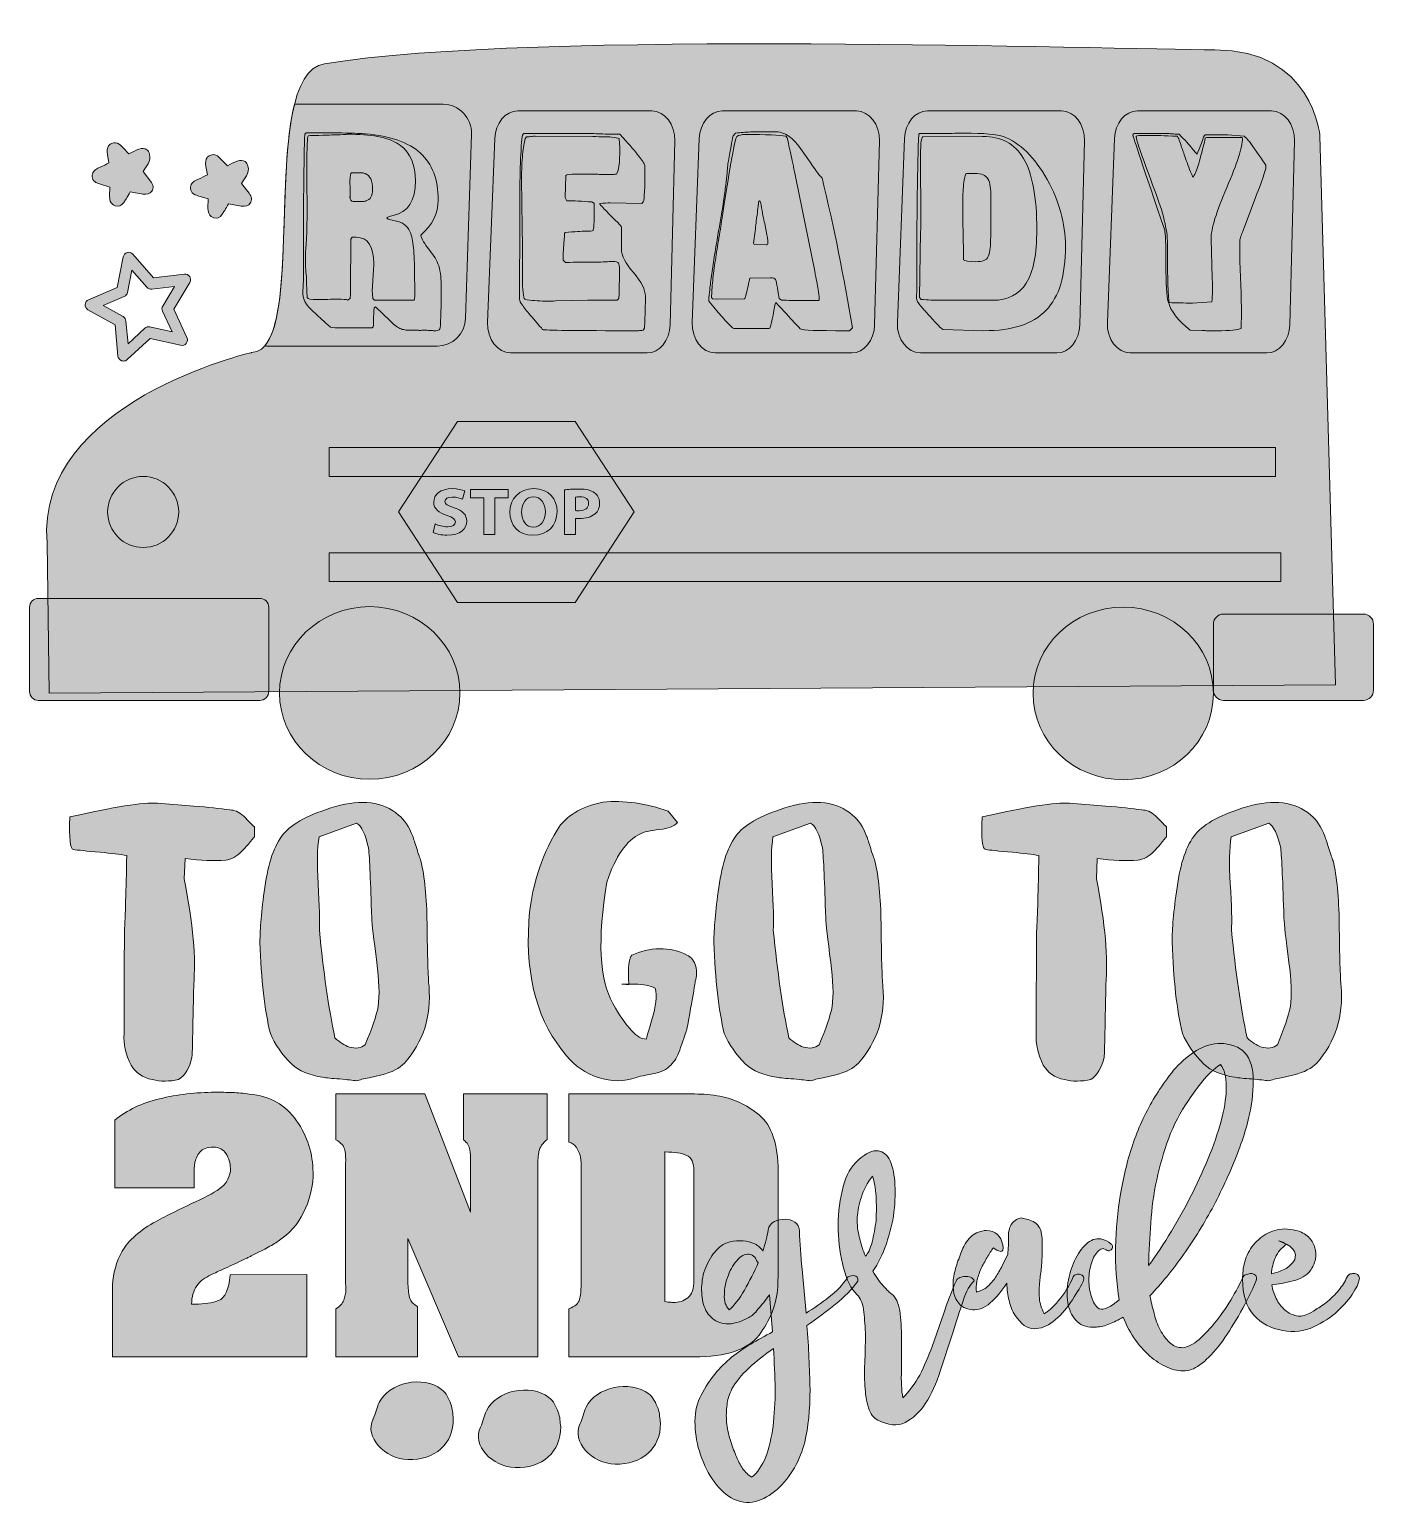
# Model space of a CAD drawing. Header units: inches. Extents: x 40 to 568, y -658 to -79.
import ezdxf

# ---------------------------------------------------------------- set-up
doc = ezdxf.new("R2010")
doc.units = ezdxf.units.IN
doc.header["$MEASUREMENT"] = 0
doc.layers.add('Layer 1', color=7, linetype='Continuous')

# ---------------------------------------------------------------- blocks, each defined once
blk = doc.blocks.new('block 3')
at = {"layer": 'Layer 1', "lineweight": 0}
blk.add_lwpolyline([(218.36, -263.08), (213.18, -263.08), (213.18, -259.72), (228.01, -259.72), (228.01, -263.08), (222.74, -263.08), (222.74, -277.44), (218.36, -277.44), (218.36, -263.08)], dxfattribs=at)
for points, knots in [([(199.31, -273.31), (200.49, -273.87), (202.29, -274.42), (204.15, -274.42), (206.16, -274.42), (207.22, -273.66), (207.22, -272.5), (207.22, -271.4), (206.3, -270.76), (203.98, -270), (200.77, -268.98), (198.68, -267.35), (198.68, -264.77), (198.68, -261.74), (201.43, -259.43), (205.98, -259.43), (208.16, -259.43), (209.77, -259.85), (210.91, -260.32), (210.91, -260.32), (209.94, -263.56), (209.94, -263.56), (209.16, -263.22), (207.79, -262.72), (205.9, -262.72), (204.01, -262.72), (203.09, -263.51), (203.09, -264.43), (203.09, -265.56), (204.18, -266.06), (206.67, -266.92), (210.08, -268.08), (211.68, -269.71), (211.68, -272.21), (211.68, -275.18), (209.19, -277.71), (203.89, -277.71), (201.69, -277.71), (199.51, -277.18), (198.42, -276.63), (198.42, -276.63), (199.31, -273.31), (199.31, -273.31)], [0, 0, 0, 0, 1, 1, 1, 2, 2, 2, 3, 3, 3, 4, 4, 4, 5, 5, 5, 6, 6, 6, 7, 7, 7, 8, 8, 8, 9, 9, 9, 10, 10, 10, 11, 11, 11, 12, 12, 12, 13, 13, 13, 14, 14, 14, 14]), ([(247.17, -268.4), (247.17, -274.21), (243.33, -277.73), (237.69, -277.73), (231.96, -277.73), (228.61, -273.76), (228.61, -268.71), (228.61, -263.4), (232.31, -259.43), (238.01, -259.43), (243.94, -259.43), (247.17, -263.51), (247.17, -268.4)], [0, 0, 0, 0, 1, 1, 1, 2, 2, 2, 3, 3, 3, 4, 4, 4, 4]), ([(250.04, -259.95), (251.38, -259.74), (253.27, -259.59), (255.94, -259.59), (258.63, -259.59), (260.55, -260.06), (261.84, -261.01), (263.07, -261.9), (263.9, -263.37), (263.9, -265.11), (263.9, -266.85), (263.27, -268.32), (262.12, -269.32), (260.64, -270.61), (258.43, -271.18), (255.85, -271.18), (255.28, -271.18), (254.77, -271.16), (254.36, -271.11), (254.36, -271.11), (254.36, -277.44), (254.36, -277.44), (254.36, -277.44), (250.04, -277.44), (250.04, -277.44), (250.04, -277.44), (250.04, -259.95), (250.04, -259.95)], [0, 0, 0, 0, 1, 1, 1, 2, 2, 2, 3, 3, 3, 4, 4, 4, 5, 5, 5, 6, 6, 6, 7, 7, 7, 8, 8, 8, 9, 9, 9, 9]), ([(233.22, -268.63), (233.22, -272.1), (235, -274.55), (237.92, -274.55), (240.87, -274.55), (242.56, -271.97), (242.56, -268.53), (242.56, -265.35), (240.9, -262.61), (237.89, -262.61), (234.94, -262.61), (233.22, -265.19), (233.22, -268.63)], [0, 0, 0, 0, 1, 1, 1, 2, 2, 2, 3, 3, 3, 4, 4, 4, 4]), ([(254.36, -268), (254.74, -268.08), (255.19, -268.11), (255.82, -268.11), (258.14, -268.11), (259.58, -267.03), (259.58, -265.21), (259.58, -263.58), (258.34, -262.61), (256.17, -262.61), (255.28, -262.61), (254.68, -262.69), (254.36, -262.77), (254.36, -262.77), (254.36, -268), (254.36, -268)], [0, 0, 0, 0, 1, 1, 1, 2, 2, 2, 3, 3, 3, 4, 4, 4, 5, 5, 5, 5])]:
    blk.add_open_spline(points, degree=3, knots=knots, dxfattribs=at)
blk = doc.blocks.new('block 4')
at = {"layer": 'Layer 1', "true_color": 0x231f20}
h = blk.add_hatch(color=250, dxfattribs=at)
h.dxf.hatch_style = 2
edge = h.paths.add_edge_path()
edge.add_spline(control_points=[(201.56, -188.47), (201.5, -190.88), (201.41, -193.48), (201.29, -196.28), (201.23, -196.89), (200.63, -197.25), (199.48, -197.37), (198.94, -197.37), (198.37, -197.36), (197.8, -197.33), (197.23, -197.3), (196.64, -197.25), (196.03, -197.19), (196.03, -197.19), (194.95, -197.19), (194.95, -197.19), (194.16, -197.19), (193.65, -197.22), (193.41, -197.28), (192.86, -197.22), (192.4, -197.18), (192, -197.15), (191.61, -197.11), (191.35, -197.1), (191.23, -197.1), (191.23, -197.1), (190.15, -197.19), (190.15, -197.19), (189.24, -197.19), (188.45, -197.16), (187.79, -197.1), (187.13, -197.04), (186.49, -196.9), (185.89, -196.69), (185.28, -196.48), (184.65, -196.13), (183.98, -195.64), (183.32, -195.15), (182.53, -194.45), (181.63, -193.54), (181.63, -193.54), (175.83, -187.97), (175.83, -187.97), (175.83, -187.97), (175.29, -188.33), (175.29, -188.33), (175.16, -190.04), (175.09, -191.51), (175.06, -192.76), (175.03, -194.01), (174.98, -195.06), (174.92, -195.91), (174.92, -195.91), (174.56, -196.28), (174.56, -196.28), (174.56, -196.28), (159.97, -196.28), (159.97, -196.28), (159.97, -196.28), (158.16, -196), (158.16, -196), (155.62, -193.75), (153.64, -191.97), (152.22, -190.66), (150.8, -189.35), (149.94, -188.52), (149.64, -188.15), (148.74, -187.05), (148.11, -186.07), (147.78, -185.18), (147.45, -184.3), (147.29, -183.37), (147.29, -182.4), (147.29, -181.67), (147.32, -180.91), (147.38, -180.11), (147.43, -179.32), (147.47, -178.41), (147.47, -177.37), (147.47, -148.45), (147.65, -129.37), (148.01, -120.11), (148.01, -120.11), (148.55, -119.57), (148.55, -119.57), (148.55, -119.57), (150.09, -119.57), (150.09, -119.57), (155.77, -119.57), (160.41, -119.61), (164, -119.7), (167.6, -119.79), (170.24, -119.9), (171.93, -120.02), (181.66, -120.87), (188.85, -123.4), (193.5, -127.6), (198.15, -131.8), (200.47, -137.95), (200.47, -146.05), (200.47, -151.23), (198.18, -155.82), (193.59, -159.84), (193.59, -159.84), (193.59, -159.93), (193.59, -159.93), (194.5, -162.24), (195.67, -164.22), (197.12, -165.87), (197.97, -166.9), (198.68, -167.88), (199.25, -168.79), (199.82, -169.7), (200.29, -170.74), (200.66, -171.89), (201.02, -173.05), (201.28, -174.42), (201.43, -176), (201.58, -177.59), (201.65, -179.54), (201.65, -181.85), (201.65, -183.86), (201.62, -186.07), (201.56, -188.47)], knot_values=[0, 0, 0, 0, 1, 1, 1, 2, 2, 2, 3, 3, 3, 4, 4, 4, 5, 5, 5, 6, 6, 6, 7, 7, 7, 8, 8, 8, 9, 9, 9, 10, 10, 10, 11, 11, 11, 12, 12, 12, 13, 13, 13, 14, 14, 14, 15, 15, 15, 16, 16, 16, 17, 17, 17, 18, 18, 18, 19, 19, 19, 20, 20, 20, 21, 21, 21, 22, 22, 22, 23, 23, 23, 24, 24, 24, 25, 25, 25, 26, 26, 26, 27, 27, 27, 28, 28, 28, 29, 29, 29, 30, 30, 30, 31, 31, 31, 32, 32, 32, 33, 33, 33, 34, 34, 34, 35, 35, 35, 36, 36, 36, 37, 37, 37, 38, 38, 38, 39, 39, 39, 40, 40, 40, 41, 41, 41, 41], degree=3, periodic=1)
edge = h.paths.add_edge_path()
edge.add_spline(control_points=[(185.66, -124.63), (181.76, -121.68), (175.37, -120.2), (166.5, -120.2), (166.13, -120.2), (165.65, -120.2), (165.05, -120.2), (164.5, -120.2), (163.84, -120.23), (163.05, -120.3), (159.91, -120.42), (157.27, -120.51), (155.12, -120.57), (152.98, -120.63), (151.3, -120.66), (150.09, -120.66), (150.09, -120.66), (149.37, -120.84), (149.37, -120.84), (149.01, -121.15), (148.82, -125.2), (148.82, -132.99), (148.82, -132.99), (148.82, -138.1), (148.82, -138.1), (148.82, -138.78), (148.82, -139.66), (148.82, -140.75), (148.82, -141.85), (148.85, -143.1), (148.92, -144.5), (148.92, -144.5), (148.92, -150.98), (148.92, -150.98), (148.92, -153.72), (148.88, -156.02), (148.82, -157.88), (148.77, -159.73), (148.69, -161.33), (148.6, -162.67), (148.51, -164.01), (148.43, -165.17), (148.37, -166.14), (148.31, -167.11), (148.28, -168.09), (148.28, -169.06), (148.28, -170.65), (148.33, -172.09), (148.42, -173.4), (148.51, -174.71), (148.61, -175.88), (148.74, -176.92), (148.74, -176.92), (148.74, -178.29), (148.74, -178.29), (148.74, -180.05), (148.82, -182.06), (149.01, -184.31), (149.06, -184.86), (150.4, -185.14), (152.99, -185.14), (154.26, -185.14), (155.61, -185.11), (157.03, -185.05), (158.45, -184.99), (159.76, -184.95), (160.97, -184.95), (163.02, -184.95), (164.29, -185.08), (164.77, -185.32), (164.77, -185.32), (165.86, -184.68), (165.86, -184.68), (165.92, -184.01), (165.95, -183.37), (165.95, -182.76), (165.95, -182.15), (165.95, -181.55), (165.95, -180.94), (165.95, -180.94), (166.13, -161.39), (166.13, -161.39), (166.13, -161.39), (166.58, -160.66), (166.58, -160.66), (166.58, -160.66), (168.22, -160.66), (168.22, -160.66), (172.81, -160.66), (175.1, -164.1), (175.1, -170.98), (175.1, -171.29), (175.1, -171.65), (175.1, -172.08), (175.1, -172.44), (175.07, -172.87), (175.01, -173.35), (175.01, -173.35), (174.56, -181.94), (174.56, -181.94), (174.56, -183.1), (174.65, -184.04), (174.83, -184.77), (174.83, -184.77), (175.37, -185.41), (175.37, -185.41), (175.37, -185.41), (190.96, -185.41), (190.96, -185.41), (191.14, -185.23), (191.23, -184.44), (191.23, -183.04), (191.23, -177.5), (191.17, -172.99), (191.05, -169.52), (190.93, -166.05), (190.66, -163.29), (190.24, -161.26), (189.81, -159.22), (189.19, -157.72), (188.38, -156.78), (187.56, -155.84), (186.49, -155.12), (185.16, -154.63), (185.16, -154.63), (180.81, -153.54), (180.81, -153.54), (180.81, -153.54), (180.27, -153.08), (180.27, -153.08), (180.27, -152.78), (181.11, -152.44), (182.81, -152.08), (188.61, -150.92), (191.5, -146.39), (191.5, -138.47), (191.5, -132.2), (189.56, -127.59), (185.66, -124.63)], knot_values=[0, 0, 0, 0, 1, 1, 1, 2, 2, 2, 3, 3, 3, 4, 4, 4, 5, 5, 5, 6, 6, 6, 7, 7, 7, 8, 8, 8, 9, 9, 9, 10, 10, 10, 11, 11, 11, 12, 12, 12, 13, 13, 13, 14, 14, 14, 15, 15, 15, 16, 16, 16, 17, 17, 17, 18, 18, 18, 19, 19, 19, 20, 20, 20, 21, 21, 21, 22, 22, 22, 23, 23, 23, 24, 24, 24, 25, 25, 25, 26, 26, 26, 27, 27, 27, 28, 28, 28, 29, 29, 29, 30, 30, 30, 31, 31, 31, 32, 32, 32, 33, 33, 33, 34, 34, 34, 35, 35, 35, 36, 36, 36, 37, 37, 37, 38, 38, 38, 39, 39, 39, 40, 40, 40, 41, 41, 41, 42, 42, 42, 43, 43, 43, 44, 44, 44, 45, 45, 45, 46, 46, 46, 46], degree=3, periodic=1)
edge = h.paths.add_edge_path()
edge.add_spline(control_points=[(172.11, -146.23), (172.11, -146.23), (172.02, -146.41), (172.02, -146.41), (171.72, -146.48), (171.45, -146.52), (171.21, -146.55), (170.97, -146.58), (170.75, -146.6), (170.57, -146.6), (170.57, -146.6), (167.04, -146.6), (167.04, -146.6), (166.25, -146.6), (165.83, -145.96), (165.77, -144.68), (165.77, -144.86), (165.8, -144.98), (165.86, -145.04), (165.86, -145.04), (165.86, -140.39), (165.86, -140.39), (165.8, -140.08), (165.77, -139.75), (165.77, -139.38), (165.77, -139.38), (165.77, -138.56), (165.77, -138.56), (165.77, -136.43), (165.98, -135.36), (166.4, -135.36), (166.4, -135.36), (171.03, -135.36), (171.03, -135.36), (171.09, -135.42), (171.33, -135.52), (171.75, -135.64), (173.68, -136.31), (174.65, -138.38), (174.65, -141.85), (174.65, -144.53), (173.8, -145.99), (172.11, -146.23)], knot_values=[0, 0, 0, 0, 1, 1, 1, 2, 2, 2, 3, 3, 3, 4, 4, 4, 5, 5, 5, 6, 6, 6, 7, 7, 7, 8, 8, 8, 9, 9, 9, 10, 10, 10, 11, 11, 11, 12, 12, 12, 13, 13, 13, 14, 14, 14, 14], degree=3, periodic=1)
h = blk.add_hatch(color=250, dxfattribs=at)
h.dxf.hatch_style = 2
edge = h.paths.add_edge_path()
edge.add_spline(control_points=[(281.79, -189.7), (281.72, -191.77), (281.63, -193.99), (281.51, -196.37), (281.51, -196.37), (280.97, -197.19), (280.97, -197.19), (280.67, -197.25), (280.3, -197.3), (279.88, -197.33), (279.46, -197.36), (278.94, -197.37), (278.34, -197.37), (254.54, -197.37), (242.25, -197.22), (241.46, -196.92), (241.52, -196.92), (240.83, -196.09), (239.38, -194.45), (239.38, -194.45), (237.2, -191.89), (237.2, -191.89), (235.69, -190.19), (234.51, -188.73), (233.67, -187.51), (232.82, -186.29), (232.4, -185.47), (232.4, -185.04), (232.4, -185.04), (232.49, -153.35), (232.49, -153.35), (232.49, -142.15), (232.62, -133.83), (232.9, -128.38), (233.17, -122.93), (233.52, -120.11), (233.94, -119.93), (233.94, -119.93), (244.99, -119.93), (244.99, -119.93), (245.54, -119.93), (246.2, -119.93), (246.99, -119.93), (247.83, -119.93), (248.8, -119.9), (249.89, -119.84), (249.89, -119.84), (254.69, -119.84), (254.69, -119.84), (254.69, -119.84), (259.86, -119.84), (259.86, -119.84), (260.1, -119.84), (260.73, -119.87), (261.76, -119.93), (262.78, -119.99), (263.92, -120.03), (265.16, -120.07), (266.39, -120.1), (267.64, -120.13), (268.87, -120.16), (270.11, -120.19), (271.09, -120.2), (271.82, -120.2), (274.96, -123.55), (277.24, -126.14), (278.66, -127.96), (280.08, -129.79), (281.09, -131.22), (281.69, -132.26), (281.69, -132.26), (281.69, -133.44), (281.69, -133.44), (281.69, -141.24), (281.48, -145.68), (281.06, -146.78), (281.06, -146.78), (280.43, -147.42), (280.43, -147.42), (280.43, -147.42), (268.01, -147.14), (268.01, -147.14), (266.98, -147.14), (265.66, -147.24), (264.03, -147.42), (264.03, -147.42), (263.93, -147.6), (263.93, -147.6), (265.2, -149), (266.32, -150.2), (267.29, -151.21), (268.25, -152.21), (269.08, -153.05), (269.78, -153.72), (270.47, -154.39), (271.05, -154.95), (271.5, -155.41), (271.95, -155.86), (272.3, -156.28), (272.54, -156.64), (272.54, -156.64), (272.45, -165.32), (272.45, -165.32), (272.45, -167.87), (274.02, -170.95), (277.16, -174.54), (280.3, -178.13), (281.88, -181.27), (281.88, -183.95), (281.88, -185.71), (281.85, -187.63), (281.79, -189.7)], knot_values=[0, 0, 0, 0, 1, 1, 1, 2, 2, 2, 3, 3, 3, 4, 4, 4, 5, 5, 5, 6, 6, 6, 7, 7, 7, 8, 8, 8, 9, 9, 9, 10, 10, 10, 11, 11, 11, 12, 12, 12, 13, 13, 13, 14, 14, 14, 15, 15, 15, 16, 16, 16, 17, 17, 17, 18, 18, 18, 19, 19, 19, 20, 20, 20, 21, 21, 21, 22, 22, 22, 23, 23, 23, 24, 24, 24, 25, 25, 25, 26, 26, 26, 27, 27, 27, 28, 28, 28, 29, 29, 29, 30, 30, 30, 31, 31, 31, 32, 32, 32, 33, 33, 33, 34, 34, 34, 35, 35, 35, 36, 36, 36, 37, 37, 37, 37], degree=3, periodic=1)
edge = h.paths.add_edge_path()
edge.add_spline(control_points=[(271.32, -170.84), (271.05, -170.39), (270.28, -170.16), (269.01, -170.16), (269.01, -170.16), (268.37, -170.16), (268.37, -170.16), (266.62, -170.34), (264.25, -170.42), (261.26, -170.39), (258.27, -170.36), (254.66, -170.43), (250.43, -170.61), (250.43, -170.61), (249.53, -169.61), (249.53, -169.61), (249.53, -169.61), (249.53, -169.06), (249.53, -169.06), (249.53, -168.88), (249.53, -168.64), (249.53, -168.33), (249.53, -168.03), (249.56, -167.63), (249.62, -167.14), (249.62, -167.14), (249.98, -161.3), (249.98, -161.3), (250.04, -160.81), (250.07, -160.42), (250.07, -160.11), (250.07, -159.75), (250.07, -159.44), (250.07, -159.2), (250.07, -159.2), (250.34, -158.74), (250.34, -158.74), (254.09, -158.44), (256.77, -158.28), (258.41, -158.28), (260.04, -158.28), (261, -158.19), (261.3, -158.01), (261.61, -157.52), (261.76, -154.88), (261.76, -150.07), (261.76, -150.07), (261.76, -147.78), (261.76, -147.78), (261.76, -147.3), (261.46, -146.96), (260.85, -146.78), (258.92, -146.66), (257.14, -146.55), (255.51, -146.46), (253.88, -146.37), (252.36, -146.32), (250.98, -146.32), (250.98, -146.32), (250.34, -145.04), (250.34, -145.04), (250.34, -145.04), (250.61, -136.37), (250.61, -136.37), (250.98, -136), (252.3, -135.82), (254.6, -135.82), (254.6, -135.82), (258.86, -135.82), (258.86, -135.82), (259.22, -135.82), (259.7, -135.84), (260.31, -135.86), (260.91, -135.9), (261.54, -135.91), (262.21, -135.91), (262.88, -135.91), (263.53, -135.93), (264.16, -135.96), (264.8, -135.99), (265.29, -136), (265.66, -136), (265.66, -136), (266.83, -136), (266.83, -136), (267.68, -136), (268.4, -135.99), (269.01, -135.96), (269.61, -135.93), (270.12, -135.88), (270.55, -135.82), (271.39, -134.97), (271.82, -131.59), (271.82, -125.68), (271.82, -125.68), (271.82, -124.77), (271.82, -124.77), (271.75, -124.46), (271.72, -124.16), (271.72, -123.85), (271.72, -123.85), (271.54, -121.85), (271.54, -121.85), (271.06, -121.6), (270.06, -121.42), (268.56, -121.3), (267.04, -121.18), (264.6, -121.12), (261.22, -121.12), (261.22, -121.12), (238.56, -120.93), (238.56, -120.93), (238.2, -120.93), (237.64, -120.98), (236.88, -121.07), (236.13, -121.16), (235.57, -121.21), (235.21, -121.21), (235.21, -121.21), (234.57, -121.94), (234.57, -121.94), (234.21, -123.34), (233.9, -125.39), (233.62, -128.1), (233.35, -130.81), (233.22, -134.15), (233.22, -138.1), (233.22, -138.1), (233.31, -146.96), (233.31, -146.96), (233.31, -147.45), (233.32, -148.5), (233.35, -150.11), (233.38, -151.72), (233.41, -153.54), (233.44, -155.55), (233.47, -157.55), (233.5, -159.55), (233.53, -161.53), (233.56, -163.51), (233.58, -165.08), (233.58, -166.23), (233.58, -166.23), (233.58, -176.46), (233.58, -176.46), (233.58, -181.51), (233.88, -184.37), (234.48, -185.04), (235.69, -185.29), (236.98, -185.46), (238.33, -185.55), (239.69, -185.64), (241.07, -185.71), (242.46, -185.77), (242.7, -185.77), (243.15, -185.77), (243.82, -185.77), (244.48, -185.77), (245.39, -185.74), (246.54, -185.68), (246.54, -185.68), (259.13, -185.32), (259.13, -185.32), (259.13, -185.32), (270.73, -185.32), (270.73, -185.32), (270.73, -185.32), (271.45, -184.77), (271.45, -184.77), (271.64, -179.05), (271.72, -175.18), (271.72, -173.17), (271.72, -172.08), (271.59, -171.3), (271.32, -170.84)], knot_values=[0, 0, 0, 0, 1, 1, 1, 2, 2, 2, 3, 3, 3, 4, 4, 4, 5, 5, 5, 6, 6, 6, 7, 7, 7, 8, 8, 8, 9, 9, 9, 10, 10, 10, 11, 11, 11, 12, 12, 12, 13, 13, 13, 14, 14, 14, 15, 15, 15, 16, 16, 16, 17, 17, 17, 18, 18, 18, 19, 19, 19, 20, 20, 20, 21, 21, 21, 22, 22, 22, 23, 23, 23, 24, 24, 24, 25, 25, 25, 26, 26, 26, 27, 27, 27, 28, 28, 28, 29, 29, 29, 30, 30, 30, 31, 31, 31, 32, 32, 32, 33, 33, 33, 34, 34, 34, 35, 35, 35, 36, 36, 36, 37, 37, 37, 38, 38, 38, 39, 39, 39, 40, 40, 40, 41, 41, 41, 42, 42, 42, 43, 43, 43, 44, 44, 44, 45, 45, 45, 46, 46, 46, 47, 47, 47, 48, 48, 48, 49, 49, 49, 50, 50, 50, 51, 51, 51, 52, 52, 52, 53, 53, 53, 54, 54, 54, 55, 55, 55, 56, 56, 56, 57, 57, 57, 58, 58, 58, 58], degree=3, periodic=1)
h = blk.add_hatch(color=250, dxfattribs=at)
h.dxf.hatch_style = 2
edge = h.paths.add_edge_path()
edge.add_spline(control_points=[(362.1, -197.37), (362.1, -197.37), (360.47, -197.37), (360.47, -197.37), (349.3, -197.37), (343.5, -197.19), (343.07, -196.82), (342.83, -196.7), (341.9, -195.77), (340.27, -194.02), (338.63, -192.27), (336.28, -189.7), (333.2, -186.32), (333.07, -186.32), (332.93, -186.65), (332.74, -187.31), (331.72, -193.41), (330.99, -196.49), (330.57, -196.55), (330.57, -196.55), (316.61, -196.55), (316.61, -196.55), (315.59, -196), (312.33, -192.41), (306.83, -185.77), (306.83, -185.77), (306.83, -184.95), (306.83, -184.95), (306.83, -184.22), (306.93, -182.96), (307.14, -181.16), (307.36, -179.37), (307.63, -177.3), (307.96, -174.95), (308.29, -172.61), (308.67, -170.11), (309.09, -167.46), (309.51, -164.81), (309.94, -162.27), (310.36, -159.84), (310.78, -157.4), (311.16, -155.18), (311.49, -153.17), (311.83, -151.16), (312.08, -149.61), (312.27, -148.51), (312.69, -145.77), (313.02, -143.45), (313.26, -141.53), (313.5, -139.61), (313.7, -137.95), (313.85, -136.55), (314, -135.15), (314.11, -133.99), (314.17, -133.08), (314.23, -132.17), (314.35, -131.34), (314.53, -130.61), (314.95, -128.42), (315.3, -126.5), (315.57, -124.86), (315.85, -123.22), (316.1, -121.85), (316.34, -120.75), (316.34, -120.75), (317.34, -119.75), (317.34, -119.75), (318.37, -119.62), (319.35, -119.52), (320.28, -119.43), (321.22, -119.33), (322.17, -119.29), (323.14, -119.29), (323.14, -119.29), (332.56, -119.2), (332.56, -119.2), (334.62, -119.14), (336.52, -119.73), (338.27, -120.98), (340.02, -122.23), (341.77, -124.13), (343.53, -126.69), (343.53, -126.69), (346.61, -131.16), (346.61, -131.16), (349.27, -135.12), (350.84, -137.16), (351.32, -137.28), (355.97, -156.82), (359.96, -176.49), (363.28, -196.28), (363.28, -196.28), (362.1, -197.37), (362.1, -197.37)], knot_values=[0, 0, 0, 0, 1, 1, 1, 2, 2, 2, 3, 3, 3, 4, 4, 4, 5, 5, 5, 6, 6, 6, 7, 7, 7, 8, 8, 8, 9, 9, 9, 10, 10, 10, 11, 11, 11, 12, 12, 12, 13, 13, 13, 14, 14, 14, 15, 15, 15, 16, 16, 16, 17, 17, 17, 18, 18, 18, 19, 19, 19, 20, 20, 20, 21, 21, 21, 22, 22, 22, 23, 23, 23, 24, 24, 24, 25, 25, 25, 26, 26, 26, 27, 27, 27, 28, 28, 28, 29, 29, 29, 30, 30, 30, 31, 31, 31, 31], degree=3, periodic=1)
edge = h.paths.add_edge_path()
edge.add_spline(control_points=[(350.14, -184.31), (350.14, -183.89), (350.01, -182.82), (349.74, -181.12), (349.46, -179.41), (349.02, -177.04), (348.42, -173.99), (348.42, -173.99), (340.99, -137.37), (340.99, -137.37), (340.32, -134.08), (339.72, -131.21), (339.18, -128.74), (338.63, -126.27), (338.18, -124.19), (337.82, -122.48), (337.82, -122.48), (337.64, -121.57), (337.64, -121.57), (337.64, -121.57), (337, -120.93), (337, -120.93), (334.71, -120.51), (329.36, -120.29), (320.96, -120.29), (319.69, -120.29), (318.64, -120.54), (317.79, -121.02), (317.07, -121.94), (315.19, -132.29), (312.17, -152.08), (311.75, -154.94), (311.28, -157.87), (310.77, -160.89), (310.25, -163.9), (309.79, -166.82), (309.37, -169.66), (308.94, -172.49), (308.59, -175.17), (308.32, -177.69), (308.05, -180.22), (307.91, -182.43), (307.91, -184.31), (307.91, -184.31), (308.19, -184.86), (308.19, -184.86), (308.19, -184.86), (309.73, -185.04), (309.73, -185.04), (309.73, -185.04), (320.87, -184.86), (320.87, -184.86), (320.99, -184.8), (321.16, -184.34), (321.37, -183.49), (321.58, -182.64), (321.81, -181.71), (322.05, -180.71), (322.29, -179.7), (322.59, -178.38), (322.96, -176.73), (322.96, -176.73), (331.02, -176.55), (331.02, -176.55), (332.05, -176.55), (332.71, -176.79), (333.01, -177.28), (333.25, -177.65), (333.74, -180.14), (334.46, -184.77), (334.46, -184.77), (335.37, -185.41), (335.37, -185.41), (336.04, -185.41), (337, -185.42), (338.27, -185.45), (339.54, -185.49), (340.51, -185.5), (341.17, -185.5), (341.17, -185.5), (349.6, -185.5), (349.6, -185.5), (349.84, -185.5), (350.02, -185.42), (350.14, -185.27), (350.14, -185.27), (350.14, -184.31), (350.14, -184.31)], knot_values=[0, 0, 0, 0, 1, 1, 1, 2, 2, 2, 3, 3, 3, 4, 4, 4, 5, 5, 5, 6, 6, 6, 7, 7, 7, 8, 8, 8, 9, 9, 9, 10, 10, 10, 11, 11, 11, 12, 12, 12, 13, 13, 13, 14, 14, 14, 15, 15, 15, 16, 16, 16, 17, 17, 17, 18, 18, 18, 19, 19, 19, 20, 20, 20, 21, 21, 21, 22, 22, 22, 23, 23, 23, 24, 24, 24, 25, 25, 25, 26, 26, 26, 27, 27, 27, 28, 28, 28, 29, 29, 29, 29], degree=3, periodic=1)
edge = h.paths.add_edge_path()
edge.add_spline(control_points=[(329.3, -163.67), (329.3, -163.67), (324.59, -163.49), (324.59, -163.49), (324.59, -163.49), (324.41, -163.03), (324.41, -163.03), (324.41, -163.03), (324.68, -161.12), (324.68, -161.12), (324.98, -158.44), (325.24, -156.2), (325.45, -154.4), (325.66, -152.61), (325.84, -151.16), (325.99, -150.07), (326.14, -148.97), (326.25, -148.15), (326.31, -147.6), (326.37, -147.05), (326.4, -146.69), (326.4, -146.5), (326.4, -146.5), (326.67, -146.32), (326.67, -146.32), (327.03, -146.57), (327.25, -147.08), (327.31, -147.87), (327.61, -149.52), (327.86, -150.95), (328.08, -152.17), (328.29, -153.38), (328.51, -154.42), (328.76, -155.27), (328.76, -155.27), (329.66, -159.75), (329.66, -159.75), (329.78, -160.48), (329.87, -161.12), (329.93, -161.66), (329.99, -162.21), (330.03, -162.64), (330.03, -162.94), (330.03, -163.43), (329.78, -163.67), (329.3, -163.67)], knot_values=[0, 0, 0, 0, 1, 1, 1, 2, 2, 2, 3, 3, 3, 4, 4, 4, 5, 5, 5, 6, 6, 6, 7, 7, 7, 8, 8, 8, 9, 9, 9, 10, 10, 10, 11, 11, 11, 12, 12, 12, 13, 13, 13, 14, 14, 14, 15, 15, 15, 15], degree=3, periodic=1)
h = blk.add_hatch(color=250, dxfattribs=at)
h.dxf.hatch_style = 2
edge = h.paths.add_edge_path()
edge.add_spline(control_points=[(445.09, -179.06), (443.85, -183.24), (441.91, -186.67), (439.28, -189.38), (436.66, -192.09), (433.33, -194.1), (429.32, -195.41), (425.3, -196.72), (420.48, -197.37), (414.86, -197.37), (414.86, -197.37), (398.73, -196.83), (398.73, -196.83), (398.13, -196.58), (396.47, -194.91), (393.75, -191.8), (392.54, -190.46), (391.59, -189.4), (390.9, -188.61), (390.2, -187.82), (389.68, -187.18), (389.31, -186.69), (388.95, -186.2), (388.71, -185.76), (388.59, -185.37), (388.47, -184.97), (388.41, -184.47), (388.41, -183.86), (388.41, -183.86), (388.41, -183.58), (388.41, -183.58), (388.47, -183.22), (388.5, -182.73), (388.5, -182.12), (388.5, -181.52), (388.5, -180.78), (388.5, -179.93), (388.5, -151.86), (388.77, -131.92), (389.31, -120.11), (389.31, -120.11), (389.58, -119.84), (389.58, -119.84), (389.89, -119.9), (390.19, -119.93), (390.49, -119.93), (390.79, -119.93), (391.09, -119.93), (391.39, -119.93), (391.39, -119.93), (393.48, -119.93), (393.48, -119.93), (394.08, -119.93), (395.02, -119.91), (396.29, -119.88), (397.56, -119.85), (398.89, -119.84), (400.28, -119.84), (401.73, -119.84), (403.07, -119.82), (404.31, -119.79), (405.55, -119.76), (406.5, -119.75), (407.16, -119.75), (414.96, -119.75), (420.09, -120.2), (422.57, -121.12), (429.03, -123.49), (434.77, -129.12), (439.78, -138.01), (444.55, -146.48), (446.94, -155.18), (446.94, -164.13), (446.94, -169.92), (446.32, -174.89), (445.09, -179.06)], knot_values=[0, 0, 0, 0, 1, 1, 1, 2, 2, 2, 3, 3, 3, 4, 4, 4, 5, 5, 5, 6, 6, 6, 7, 7, 7, 8, 8, 8, 9, 9, 9, 10, 10, 10, 11, 11, 11, 12, 12, 12, 13, 13, 13, 14, 14, 14, 15, 15, 15, 16, 16, 16, 17, 17, 17, 18, 18, 18, 19, 19, 19, 20, 20, 20, 21, 21, 21, 22, 22, 22, 23, 23, 23, 24, 24, 24, 25, 25, 25, 25], degree=3, periodic=1)
edge = h.paths.add_edge_path()
edge.add_spline(control_points=[(430.49, -129.75), (427.02, -123.87), (421.66, -120.97), (414.41, -121.03), (414.41, -121.03), (390.85, -121.21), (390.85, -121.21), (390.25, -121.45), (389.94, -124.68), (389.94, -130.89), (389.94, -131.62), (389.96, -132.7), (389.99, -134.13), (390.02, -135.56), (390.04, -137.07), (390.04, -138.65), (390.04, -140.17), (390.05, -141.65), (390.08, -143.08), (390.11, -144.51), (390.13, -145.59), (390.13, -146.32), (390.13, -148.27), (390.13, -150.25), (390.13, -152.26), (390.13, -154.27), (390.1, -156.31), (390.04, -158.38), (390.04, -158.38), (389.58, -184.41), (389.58, -184.41), (389.58, -184.41), (389.58, -184.31), (389.58, -184.31), (389.58, -184.31), (390.31, -185.05), (390.31, -185.05), (391.52, -185.17), (392.78, -185.26), (394.11, -185.32), (395.44, -185.38), (396.83, -185.41), (398.28, -185.41), (398.28, -185.41), (418.4, -185.41), (418.4, -185.41), (424.38, -185.41), (428.76, -183.17), (431.54, -178.7), (434.31, -174.22), (435.7, -167.24), (435.7, -157.74), (435.7, -144.95), (433.97, -135.62), (430.49, -129.75)], knot_values=[0, 0, 0, 0, 1, 1, 1, 2, 2, 2, 3, 3, 3, 4, 4, 4, 5, 5, 5, 6, 6, 6, 7, 7, 7, 8, 8, 8, 9, 9, 9, 10, 10, 10, 11, 11, 11, 12, 12, 12, 13, 13, 13, 14, 14, 14, 15, 15, 15, 16, 16, 16, 17, 17, 17, 18, 18, 18, 18], degree=3, periodic=1)
edge = h.paths.add_edge_path()
edge.add_spline(control_points=[(417.4, -164.73), (417.28, -166.22), (417.02, -167.37), (416.63, -168.2), (416.24, -169.02), (415.65, -169.57), (414.86, -169.84), (414.08, -170.11), (413.02, -170.25), (411.69, -170.25), (408.97, -170.25), (407.37, -170.01), (406.89, -169.52), (406.89, -169.52), (406.71, -157.28), (406.71, -157.28), (406.65, -156.31), (406.62, -155.37), (406.62, -154.45), (406.62, -153.54), (406.62, -152.63), (406.62, -151.71), (406.62, -151.71), (406.62, -146.87), (406.62, -146.87), (406.62, -145.41), (406.65, -143.99), (406.71, -142.62), (406.77, -141.25), (406.88, -140.05), (407.02, -139.02), (407.18, -137.98), (407.34, -137.14), (407.52, -136.5), (407.71, -135.87), (407.95, -135.55), (408.25, -135.55), (408.25, -135.55), (410.33, -135.55), (410.33, -135.55), (411.78, -135.55), (412.97, -135.67), (413.91, -135.91), (414.85, -136.16), (415.59, -136.6), (416.13, -137.24), (416.68, -137.87), (417.05, -138.73), (417.27, -139.79), (417.48, -140.86), (417.58, -142.21), (417.58, -143.86), (417.58, -143.86), (417.58, -158.93), (417.58, -158.93), (417.58, -161.3), (417.52, -163.23), (417.4, -164.73)], knot_values=[0, 0, 0, 0, 1, 1, 1, 2, 2, 2, 3, 3, 3, 4, 4, 4, 5, 5, 5, 6, 6, 6, 7, 7, 7, 8, 8, 8, 9, 9, 9, 10, 10, 10, 11, 11, 11, 12, 12, 12, 13, 13, 13, 14, 14, 14, 15, 15, 15, 16, 16, 16, 17, 17, 17, 18, 18, 18, 19, 19, 19, 19], degree=3, periodic=1)
h = blk.add_hatch(color=250, dxfattribs=at)
h.dxf.hatch_style = 2
edge = h.paths.add_edge_path()
edge.add_spline(control_points=[(521.12, -146.41), (521.12, -146.41), (517.31, -156.55), (517.31, -156.55), (516.77, -157.95), (516.36, -159.02), (516.09, -159.75), (515.82, -160.48), (515.64, -161.13), (515.54, -161.71), (515.45, -162.29), (515.41, -162.94), (515.41, -163.68), (515.41, -164.35), (515.41, -165.41), (515.41, -166.87), (515.41, -167.54), (515.42, -168.39), (515.45, -169.43), (515.48, -170.46), (515.53, -171.71), (515.59, -173.17), (515.59, -173.17), (515.95, -182.67), (515.95, -182.67), (516.01, -184.56), (516.06, -186.11), (516.09, -187.33), (516.12, -188.55), (516.13, -189.4), (516.13, -189.89), (516.13, -189.89), (515.95, -196.46), (515.95, -196.46), (514.8, -197.07), (511.63, -197.37), (506.44, -197.37), (506.44, -197.37), (503.72, -197.37), (503.72, -197.37), (503.48, -197.37), (503.11, -197.37), (502.63, -197.37), (502.15, -197.37), (501.51, -197.34), (500.73, -197.28), (500.73, -197.28), (496.01, -197.1), (496.01, -197.1), (491.18, -193.45), (488.28, -189.7), (487.32, -185.87), (486.71, -183.68), (486.41, -178.87), (486.41, -171.44), (486.41, -163.4), (486.26, -158.87), (485.96, -157.83), (477.62, -133.17), (473.45, -120.81), (473.45, -120.75), (473.45, -120.27), (473.6, -119.96), (473.91, -119.84), (473.91, -119.84), (487.41, -119.84), (487.41, -119.84), (487.53, -119.9), (487.77, -119.95), (488.13, -119.98), (488.5, -120.01), (488.9, -120.04), (489.36, -120.07), (489.81, -120.1), (490.25, -120.13), (490.67, -120.16), (491.09, -120.19), (491.43, -120.2), (491.67, -120.2), (493.9, -122.46), (495.56, -124.27), (496.65, -125.64), (497.74, -127.01), (498.43, -127.81), (498.74, -128.06), (498.61, -128.18), (499.07, -126.93), (500.09, -124.31), (501.06, -121.7), (501.64, -120.39), (501.82, -120.39), (501.82, -120.39), (510.79, -120.39), (510.79, -120.39), (510.79, -120.39), (517.22, -120.94), (517.22, -120.94), (517.52, -121.24), (517.84, -121.56), (518.17, -121.89), (518.5, -122.23), (518.85, -122.61), (519.21, -123.04), (522.17, -127.18), (524.35, -130.28), (525.74, -132.35), (525.74, -132.35), (525.74, -133.26), (525.74, -133.26), (525.74, -133.93), (524.2, -138.32), (521.12, -146.41)], knot_values=[0, 0, 0, 0, 1, 1, 1, 2, 2, 2, 3, 3, 3, 4, 4, 4, 5, 5, 5, 6, 6, 6, 7, 7, 7, 8, 8, 8, 9, 9, 9, 10, 10, 10, 11, 11, 11, 12, 12, 12, 13, 13, 13, 14, 14, 14, 15, 15, 15, 16, 16, 16, 17, 17, 17, 18, 18, 18, 19, 19, 19, 20, 20, 20, 21, 21, 21, 22, 22, 22, 23, 23, 23, 24, 24, 24, 25, 25, 25, 26, 26, 26, 27, 27, 27, 28, 28, 28, 29, 29, 29, 30, 30, 30, 31, 31, 31, 32, 32, 32, 33, 33, 33, 34, 34, 34, 35, 35, 35, 36, 36, 36, 37, 37, 37, 37], degree=3, periodic=1)
edge = h.paths.add_edge_path()
edge.add_spline(control_points=[(516.4, -121.39), (516.4, -121.39), (502.36, -121.39), (502.36, -121.39), (502.36, -121.39), (501.91, -121.67), (501.91, -121.67), (500.88, -125.93), (500.02, -129.25), (499.32, -131.62), (498.63, -133.99), (497.95, -135.7), (497.29, -136.73), (497.29, -136.73), (497.01, -137.1), (497.01, -137.1), (495.8, -134.18), (494.85, -131.7), (494.16, -129.66), (493.46, -127.62), (492.89, -125.97), (492.44, -124.72), (491.98, -123.48), (491.65, -122.56), (491.44, -121.99), (491.23, -121.41), (491.03, -121.06), (490.85, -120.94), (485.59, -120.75), (482.33, -120.66), (481.06, -120.66), (481.06, -120.66), (476.54, -120.66), (476.54, -120.66), (475.33, -120.66), (474.72, -120.81), (474.72, -121.12), (474.72, -121.12), (474.72, -121.21), (474.72, -121.21), (475.02, -122.67), (475.78, -125.12), (476.99, -128.56), (478.2, -132), (479.86, -136.49), (481.97, -142.04), (485.35, -150.89), (487.04, -157.87), (487.04, -162.99), (487.04, -177.39), (487.29, -185.17), (487.77, -186.32), (489.1, -186.39), (490.52, -186.43), (492.03, -186.46), (493.54, -186.49), (495.17, -186.51), (496.92, -186.51), (496.92, -186.51), (504.44, -185.96), (504.44, -185.96), (504.62, -185.23), (504.72, -183.58), (504.72, -181.02), (504.72, -180.53), (504.72, -179.92), (504.72, -179.19), (504.72, -178.46), (504.69, -177.57), (504.62, -176.53), (504.62, -176.53), (504.17, -161.35), (504.17, -161.35), (504.17, -161.35), (504.17, -161.44), (504.17, -161.44), (504.17, -157.41), (506.22, -150.64), (510.33, -141.13), (514.44, -131.62), (516.5, -125.23), (516.5, -121.94), (516.5, -121.94), (516.4, -121.39), (516.4, -121.39)], knot_values=[0, 0, 0, 0, 1, 1, 1, 2, 2, 2, 3, 3, 3, 4, 4, 4, 5, 5, 5, 6, 6, 6, 7, 7, 7, 8, 8, 8, 9, 9, 9, 10, 10, 10, 11, 11, 11, 12, 12, 12, 13, 13, 13, 14, 14, 14, 15, 15, 15, 16, 16, 16, 17, 17, 17, 18, 18, 18, 19, 19, 19, 20, 20, 20, 21, 21, 21, 22, 22, 22, 23, 23, 23, 24, 24, 24, 25, 25, 25, 26, 26, 26, 27, 27, 27, 28, 28, 28, 28], degree=3, periodic=1)
at = {"layer": 'Layer 1', "lineweight": 0}
for points, knots in [([(201.56, -188.47), (201.5, -190.88), (201.41, -193.48), (201.29, -196.28), (201.23, -196.89), (200.63, -197.25), (199.48, -197.37), (198.94, -197.37), (198.37, -197.36), (197.8, -197.33), (197.23, -197.3), (196.64, -197.25), (196.03, -197.19), (196.03, -197.19), (194.95, -197.19), (194.95, -197.19), (194.16, -197.19), (193.65, -197.22), (193.41, -197.28), (192.86, -197.22), (192.4, -197.18), (192, -197.15), (191.61, -197.11), (191.35, -197.1), (191.23, -197.1), (191.23, -197.1), (190.15, -197.19), (190.15, -197.19), (189.24, -197.19), (188.45, -197.16), (187.79, -197.1), (187.13, -197.04), (186.49, -196.9), (185.89, -196.69), (185.28, -196.48), (184.65, -196.13), (183.98, -195.64), (183.32, -195.15), (182.53, -194.45), (181.63, -193.54), (181.63, -193.54), (175.83, -187.97), (175.83, -187.97), (175.83, -187.97), (175.29, -188.33), (175.29, -188.33), (175.16, -190.04), (175.09, -191.51), (175.06, -192.76), (175.03, -194.01), (174.98, -195.06), (174.92, -195.91), (174.92, -195.91), (174.56, -196.28), (174.56, -196.28), (174.56, -196.28), (159.97, -196.28), (159.97, -196.28), (159.97, -196.28), (158.16, -196), (158.16, -196), (155.62, -193.75), (153.64, -191.97), (152.22, -190.66), (150.8, -189.35), (149.94, -188.52), (149.64, -188.15), (148.74, -187.05), (148.11, -186.07), (147.78, -185.18), (147.45, -184.3), (147.29, -183.37), (147.29, -182.4), (147.29, -181.67), (147.32, -180.91), (147.38, -180.11), (147.43, -179.32), (147.47, -178.41), (147.47, -177.37), (147.47, -148.45), (147.65, -129.37), (148.01, -120.11), (148.01, -120.11), (148.55, -119.57), (148.55, -119.57), (148.55, -119.57), (150.09, -119.57), (150.09, -119.57), (155.77, -119.57), (160.41, -119.61), (164, -119.7), (167.6, -119.79), (170.24, -119.9), (171.93, -120.02), (181.66, -120.87), (188.85, -123.4), (193.5, -127.6), (198.15, -131.8), (200.47, -137.95), (200.47, -146.05), (200.47, -151.23), (198.18, -155.82), (193.59, -159.84), (193.59, -159.84), (193.59, -159.93), (193.59, -159.93), (194.5, -162.24), (195.67, -164.22), (197.12, -165.87), (197.97, -166.9), (198.68, -167.88), (199.25, -168.79), (199.82, -169.7), (200.29, -170.74), (200.66, -171.89), (201.02, -173.05), (201.28, -174.42), (201.43, -176), (201.58, -177.59), (201.65, -179.54), (201.65, -181.85), (201.65, -183.86), (201.62, -186.07), (201.56, -188.47)], [0, 0, 0, 0, 1, 1, 1, 2, 2, 2, 3, 3, 3, 4, 4, 4, 5, 5, 5, 6, 6, 6, 7, 7, 7, 8, 8, 8, 9, 9, 9, 10, 10, 10, 11, 11, 11, 12, 12, 12, 13, 13, 13, 14, 14, 14, 15, 15, 15, 16, 16, 16, 17, 17, 17, 18, 18, 18, 19, 19, 19, 20, 20, 20, 21, 21, 21, 22, 22, 22, 23, 23, 23, 24, 24, 24, 25, 25, 25, 26, 26, 26, 27, 27, 27, 28, 28, 28, 29, 29, 29, 30, 30, 30, 31, 31, 31, 32, 32, 32, 33, 33, 33, 34, 34, 34, 35, 35, 35, 36, 36, 36, 37, 37, 37, 38, 38, 38, 39, 39, 39, 40, 40, 40, 41, 41, 41, 41]), ([(185.66, -124.63), (181.76, -121.68), (175.37, -120.2), (166.5, -120.2), (166.13, -120.2), (165.65, -120.2), (165.05, -120.2), (164.5, -120.2), (163.84, -120.23), (163.05, -120.3), (159.91, -120.42), (157.27, -120.51), (155.12, -120.57), (152.98, -120.63), (151.3, -120.66), (150.09, -120.66), (150.09, -120.66), (149.37, -120.84), (149.37, -120.84), (149.01, -121.15), (148.82, -125.2), (148.82, -132.99), (148.82, -132.99), (148.82, -138.1), (148.82, -138.1), (148.82, -138.78), (148.82, -139.66), (148.82, -140.75), (148.82, -141.85), (148.85, -143.1), (148.92, -144.5), (148.92, -144.5), (148.92, -150.98), (148.92, -150.98), (148.92, -153.72), (148.88, -156.02), (148.82, -157.88), (148.77, -159.73), (148.69, -161.33), (148.6, -162.67), (148.51, -164.01), (148.43, -165.17), (148.37, -166.14), (148.31, -167.11), (148.28, -168.09), (148.28, -169.06), (148.28, -170.65), (148.33, -172.09), (148.42, -173.4), (148.51, -174.71), (148.61, -175.88), (148.74, -176.92), (148.74, -176.92), (148.74, -178.29), (148.74, -178.29), (148.74, -180.05), (148.82, -182.06), (149.01, -184.31), (149.06, -184.86), (150.4, -185.14), (152.99, -185.14), (154.26, -185.14), (155.61, -185.11), (157.03, -185.05), (158.45, -184.99), (159.76, -184.95), (160.97, -184.95), (163.02, -184.95), (164.29, -185.08), (164.77, -185.32), (164.77, -185.32), (165.86, -184.68), (165.86, -184.68), (165.92, -184.01), (165.95, -183.37), (165.95, -182.76), (165.95, -182.15), (165.95, -181.55), (165.95, -180.94), (165.95, -180.94), (166.13, -161.39), (166.13, -161.39), (166.13, -161.39), (166.58, -160.66), (166.58, -160.66), (166.58, -160.66), (168.22, -160.66), (168.22, -160.66), (172.81, -160.66), (175.1, -164.1), (175.1, -170.98), (175.1, -171.29), (175.1, -171.65), (175.1, -172.08), (175.1, -172.44), (175.07, -172.87), (175.01, -173.35), (175.01, -173.35), (174.56, -181.94), (174.56, -181.94), (174.56, -183.1), (174.65, -184.04), (174.83, -184.77), (174.83, -184.77), (175.37, -185.41), (175.37, -185.41), (175.37, -185.41), (190.96, -185.41), (190.96, -185.41), (191.14, -185.23), (191.23, -184.44), (191.23, -183.04), (191.23, -177.5), (191.17, -172.99), (191.05, -169.52), (190.93, -166.05), (190.66, -163.29), (190.24, -161.26), (189.81, -159.22), (189.19, -157.72), (188.38, -156.78), (187.56, -155.84), (186.49, -155.12), (185.16, -154.63), (185.16, -154.63), (180.81, -153.54), (180.81, -153.54), (180.81, -153.54), (180.27, -153.08), (180.27, -153.08), (180.27, -152.78), (181.11, -152.44), (182.81, -152.08), (188.61, -150.92), (191.5, -146.39), (191.5, -138.47), (191.5, -132.2), (189.56, -127.59), (185.66, -124.63)], [0, 0, 0, 0, 1, 1, 1, 2, 2, 2, 3, 3, 3, 4, 4, 4, 5, 5, 5, 6, 6, 6, 7, 7, 7, 8, 8, 8, 9, 9, 9, 10, 10, 10, 11, 11, 11, 12, 12, 12, 13, 13, 13, 14, 14, 14, 15, 15, 15, 16, 16, 16, 17, 17, 17, 18, 18, 18, 19, 19, 19, 20, 20, 20, 21, 21, 21, 22, 22, 22, 23, 23, 23, 24, 24, 24, 25, 25, 25, 26, 26, 26, 27, 27, 27, 28, 28, 28, 29, 29, 29, 30, 30, 30, 31, 31, 31, 32, 32, 32, 33, 33, 33, 34, 34, 34, 35, 35, 35, 36, 36, 36, 37, 37, 37, 38, 38, 38, 39, 39, 39, 40, 40, 40, 41, 41, 41, 42, 42, 42, 43, 43, 43, 44, 44, 44, 45, 45, 45, 46, 46, 46, 46]), ([(281.79, -189.7), (281.72, -191.77), (281.63, -193.99), (281.51, -196.37), (281.51, -196.37), (280.97, -197.19), (280.97, -197.19), (280.67, -197.25), (280.3, -197.3), (279.88, -197.33), (279.46, -197.36), (278.94, -197.37), (278.34, -197.37), (254.54, -197.37), (242.25, -197.22), (241.46, -196.92), (241.52, -196.92), (240.83, -196.09), (239.38, -194.45), (239.38, -194.45), (237.2, -191.89), (237.2, -191.89), (235.69, -190.19), (234.51, -188.73), (233.67, -187.51), (232.82, -186.29), (232.4, -185.47), (232.4, -185.04), (232.4, -185.04), (232.49, -153.35), (232.49, -153.35), (232.49, -142.15), (232.62, -133.83), (232.9, -128.38), (233.17, -122.93), (233.52, -120.11), (233.94, -119.93), (233.94, -119.93), (244.99, -119.93), (244.99, -119.93), (245.54, -119.93), (246.2, -119.93), (246.99, -119.93), (247.83, -119.93), (248.8, -119.9), (249.89, -119.84), (249.89, -119.84), (254.69, -119.84), (254.69, -119.84), (254.69, -119.84), (259.86, -119.84), (259.86, -119.84), (260.1, -119.84), (260.73, -119.87), (261.76, -119.93), (262.78, -119.99), (263.92, -120.03), (265.16, -120.07), (266.39, -120.1), (267.64, -120.13), (268.87, -120.16), (270.11, -120.19), (271.09, -120.2), (271.82, -120.2), (274.96, -123.55), (277.24, -126.14), (278.66, -127.96), (280.08, -129.79), (281.09, -131.22), (281.69, -132.26), (281.69, -132.26), (281.69, -133.44), (281.69, -133.44), (281.69, -141.24), (281.48, -145.68), (281.06, -146.78), (281.06, -146.78), (280.43, -147.42), (280.43, -147.42), (280.43, -147.42), (268.01, -147.14), (268.01, -147.14), (266.98, -147.14), (265.66, -147.24), (264.03, -147.42), (264.03, -147.42), (263.93, -147.6), (263.93, -147.6), (265.2, -149), (266.32, -150.2), (267.29, -151.21), (268.25, -152.21), (269.08, -153.05), (269.78, -153.72), (270.47, -154.39), (271.05, -154.95), (271.5, -155.41), (271.95, -155.86), (272.3, -156.28), (272.54, -156.64), (272.54, -156.64), (272.45, -165.32), (272.45, -165.32), (272.45, -167.87), (274.02, -170.95), (277.16, -174.54), (280.3, -178.13), (281.88, -181.27), (281.88, -183.95), (281.88, -185.71), (281.85, -187.63), (281.79, -189.7)], [0, 0, 0, 0, 1, 1, 1, 2, 2, 2, 3, 3, 3, 4, 4, 4, 5, 5, 5, 6, 6, 6, 7, 7, 7, 8, 8, 8, 9, 9, 9, 10, 10, 10, 11, 11, 11, 12, 12, 12, 13, 13, 13, 14, 14, 14, 15, 15, 15, 16, 16, 16, 17, 17, 17, 18, 18, 18, 19, 19, 19, 20, 20, 20, 21, 21, 21, 22, 22, 22, 23, 23, 23, 24, 24, 24, 25, 25, 25, 26, 26, 26, 27, 27, 27, 28, 28, 28, 29, 29, 29, 30, 30, 30, 31, 31, 31, 32, 32, 32, 33, 33, 33, 34, 34, 34, 35, 35, 35, 36, 36, 36, 37, 37, 37, 37]), ([(271.32, -170.84), (271.05, -170.39), (270.28, -170.16), (269.01, -170.16), (269.01, -170.16), (268.37, -170.16), (268.37, -170.16), (266.62, -170.34), (264.25, -170.42), (261.26, -170.39), (258.27, -170.36), (254.66, -170.43), (250.43, -170.61), (250.43, -170.61), (249.53, -169.61), (249.53, -169.61), (249.53, -169.61), (249.53, -169.06), (249.53, -169.06), (249.53, -168.88), (249.53, -168.64), (249.53, -168.33), (249.53, -168.03), (249.56, -167.63), (249.62, -167.14), (249.62, -167.14), (249.98, -161.3), (249.98, -161.3), (250.04, -160.81), (250.07, -160.42), (250.07, -160.11), (250.07, -159.75), (250.07, -159.44), (250.07, -159.2), (250.07, -159.2), (250.34, -158.74), (250.34, -158.74), (254.09, -158.44), (256.77, -158.28), (258.41, -158.28), (260.04, -158.28), (261, -158.19), (261.3, -158.01), (261.61, -157.52), (261.76, -154.88), (261.76, -150.07), (261.76, -150.07), (261.76, -147.78), (261.76, -147.78), (261.76, -147.3), (261.46, -146.96), (260.85, -146.78), (258.92, -146.66), (257.14, -146.55), (255.51, -146.46), (253.88, -146.37), (252.36, -146.32), (250.98, -146.32), (250.98, -146.32), (250.34, -145.04), (250.34, -145.04), (250.34, -145.04), (250.61, -136.37), (250.61, -136.37), (250.98, -136), (252.3, -135.82), (254.6, -135.82), (254.6, -135.82), (258.86, -135.82), (258.86, -135.82), (259.22, -135.82), (259.7, -135.84), (260.31, -135.86), (260.91, -135.9), (261.54, -135.91), (262.21, -135.91), (262.88, -135.91), (263.53, -135.93), (264.16, -135.96), (264.8, -135.99), (265.29, -136), (265.66, -136), (265.66, -136), (266.83, -136), (266.83, -136), (267.68, -136), (268.4, -135.99), (269.01, -135.96), (269.61, -135.93), (270.12, -135.88), (270.55, -135.82), (271.39, -134.97), (271.82, -131.59), (271.82, -125.68), (271.82, -125.68), (271.82, -124.77), (271.82, -124.77), (271.75, -124.46), (271.72, -124.16), (271.72, -123.85), (271.72, -123.85), (271.54, -121.85), (271.54, -121.85), (271.06, -121.6), (270.06, -121.42), (268.56, -121.3), (267.04, -121.18), (264.6, -121.12), (261.22, -121.12), (261.22, -121.12), (238.56, -120.93), (238.56, -120.93), (238.2, -120.93), (237.64, -120.98), (236.88, -121.07), (236.13, -121.16), (235.57, -121.21), (235.21, -121.21), (235.21, -121.21), (234.57, -121.94), (234.57, -121.94), (234.21, -123.34), (233.9, -125.39), (233.62, -128.1), (233.35, -130.81), (233.22, -134.15), (233.22, -138.1), (233.22, -138.1), (233.31, -146.96), (233.31, -146.96), (233.31, -147.45), (233.32, -148.5), (233.35, -150.11), (233.38, -151.72), (233.41, -153.54), (233.44, -155.55), (233.47, -157.55), (233.5, -159.55), (233.53, -161.53), (233.56, -163.51), (233.58, -165.08), (233.58, -166.23), (233.58, -166.23), (233.58, -176.46), (233.58, -176.46), (233.58, -181.51), (233.88, -184.37), (234.48, -185.04), (235.69, -185.29), (236.98, -185.46), (238.33, -185.55), (239.69, -185.64), (241.07, -185.71), (242.46, -185.77), (242.7, -185.77), (243.15, -185.77), (243.82, -185.77), (244.48, -185.77), (245.39, -185.74), (246.54, -185.68), (246.54, -185.68), (259.13, -185.32), (259.13, -185.32), (259.13, -185.32), (270.73, -185.32), (270.73, -185.32), (270.73, -185.32), (271.45, -184.77), (271.45, -184.77), (271.64, -179.05), (271.72, -175.18), (271.72, -173.17), (271.72, -172.08), (271.59, -171.3), (271.32, -170.84)], [0, 0, 0, 0, 1, 1, 1, 2, 2, 2, 3, 3, 3, 4, 4, 4, 5, 5, 5, 6, 6, 6, 7, 7, 7, 8, 8, 8, 9, 9, 9, 10, 10, 10, 11, 11, 11, 12, 12, 12, 13, 13, 13, 14, 14, 14, 15, 15, 15, 16, 16, 16, 17, 17, 17, 18, 18, 18, 19, 19, 19, 20, 20, 20, 21, 21, 21, 22, 22, 22, 23, 23, 23, 24, 24, 24, 25, 25, 25, 26, 26, 26, 27, 27, 27, 28, 28, 28, 29, 29, 29, 30, 30, 30, 31, 31, 31, 32, 32, 32, 33, 33, 33, 34, 34, 34, 35, 35, 35, 36, 36, 36, 37, 37, 37, 38, 38, 38, 39, 39, 39, 40, 40, 40, 41, 41, 41, 42, 42, 42, 43, 43, 43, 44, 44, 44, 45, 45, 45, 46, 46, 46, 47, 47, 47, 48, 48, 48, 49, 49, 49, 50, 50, 50, 51, 51, 51, 52, 52, 52, 53, 53, 53, 54, 54, 54, 55, 55, 55, 56, 56, 56, 57, 57, 57, 58, 58, 58, 58]), ([(362.1, -197.37), (362.1, -197.37), (360.47, -197.37), (360.47, -197.37), (349.3, -197.37), (343.5, -197.19), (343.07, -196.82), (342.83, -196.7), (341.9, -195.77), (340.27, -194.02), (338.63, -192.27), (336.28, -189.7), (333.2, -186.32), (333.07, -186.32), (332.93, -186.65), (332.74, -187.31), (331.72, -193.41), (330.99, -196.49), (330.57, -196.55), (330.57, -196.55), (316.61, -196.55), (316.61, -196.55), (315.59, -196), (312.33, -192.41), (306.83, -185.77), (306.83, -185.77), (306.83, -184.95), (306.83, -184.95), (306.83, -184.22), (306.93, -182.96), (307.14, -181.16), (307.36, -179.37), (307.63, -177.3), (307.96, -174.95), (308.29, -172.61), (308.67, -170.11), (309.09, -167.46), (309.51, -164.81), (309.94, -162.27), (310.36, -159.84), (310.78, -157.4), (311.16, -155.18), (311.49, -153.17), (311.83, -151.16), (312.08, -149.61), (312.27, -148.51), (312.69, -145.77), (313.02, -143.45), (313.26, -141.53), (313.5, -139.61), (313.7, -137.95), (313.85, -136.55), (314, -135.15), (314.11, -133.99), (314.17, -133.08), (314.23, -132.17), (314.35, -131.34), (314.53, -130.61), (314.95, -128.42), (315.3, -126.5), (315.57, -124.86), (315.85, -123.22), (316.1, -121.85), (316.34, -120.75), (316.34, -120.75), (317.34, -119.75), (317.34, -119.75), (318.37, -119.62), (319.35, -119.52), (320.28, -119.43), (321.22, -119.33), (322.17, -119.29), (323.14, -119.29), (323.14, -119.29), (332.56, -119.2), (332.56, -119.2), (334.62, -119.14), (336.52, -119.73), (338.27, -120.98), (340.02, -122.23), (341.77, -124.13), (343.53, -126.69), (343.53, -126.69), (346.61, -131.16), (346.61, -131.16), (349.27, -135.12), (350.84, -137.16), (351.32, -137.28), (355.97, -156.82), (359.96, -176.49), (363.28, -196.28), (363.28, -196.28), (362.1, -197.37), (362.1, -197.37)], [0, 0, 0, 0, 1, 1, 1, 2, 2, 2, 3, 3, 3, 4, 4, 4, 5, 5, 5, 6, 6, 6, 7, 7, 7, 8, 8, 8, 9, 9, 9, 10, 10, 10, 11, 11, 11, 12, 12, 12, 13, 13, 13, 14, 14, 14, 15, 15, 15, 16, 16, 16, 17, 17, 17, 18, 18, 18, 19, 19, 19, 20, 20, 20, 21, 21, 21, 22, 22, 22, 23, 23, 23, 24, 24, 24, 25, 25, 25, 26, 26, 26, 27, 27, 27, 28, 28, 28, 29, 29, 29, 30, 30, 30, 31, 31, 31, 31]), ([(350.14, -184.31), (350.14, -183.89), (350.01, -182.82), (349.74, -181.12), (349.46, -179.41), (349.02, -177.04), (348.42, -173.99), (348.42, -173.99), (340.99, -137.37), (340.99, -137.37), (340.32, -134.08), (339.72, -131.21), (339.18, -128.74), (338.63, -126.27), (338.18, -124.19), (337.82, -122.48), (337.82, -122.48), (337.64, -121.57), (337.64, -121.57), (337.64, -121.57), (337, -120.93), (337, -120.93), (334.71, -120.51), (329.36, -120.29), (320.96, -120.29), (319.69, -120.29), (318.64, -120.54), (317.79, -121.02), (317.07, -121.94), (315.19, -132.29), (312.17, -152.08), (311.75, -154.94), (311.28, -157.87), (310.77, -160.89), (310.25, -163.9), (309.79, -166.82), (309.37, -169.66), (308.94, -172.49), (308.59, -175.17), (308.32, -177.69), (308.05, -180.22), (307.91, -182.43), (307.91, -184.31), (307.91, -184.31), (308.19, -184.86), (308.19, -184.86), (308.19, -184.86), (309.73, -185.04), (309.73, -185.04), (309.73, -185.04), (320.87, -184.86), (320.87, -184.86), (320.99, -184.8), (321.16, -184.34), (321.37, -183.49), (321.58, -182.64), (321.81, -181.71), (322.05, -180.71), (322.29, -179.7), (322.59, -178.38), (322.96, -176.73), (322.96, -176.73), (331.02, -176.55), (331.02, -176.55), (332.05, -176.55), (332.71, -176.79), (333.01, -177.28), (333.25, -177.65), (333.74, -180.14), (334.46, -184.77), (334.46, -184.77), (335.37, -185.41), (335.37, -185.41), (336.04, -185.41), (337, -185.42), (338.27, -185.45), (339.54, -185.49), (340.51, -185.5), (341.17, -185.5), (341.17, -185.5), (349.6, -185.5), (349.6, -185.5), (349.84, -185.5), (350.02, -185.42), (350.14, -185.27), (350.14, -185.27), (350.14, -184.31), (350.14, -184.31)], [0, 0, 0, 0, 1, 1, 1, 2, 2, 2, 3, 3, 3, 4, 4, 4, 5, 5, 5, 6, 6, 6, 7, 7, 7, 8, 8, 8, 9, 9, 9, 10, 10, 10, 11, 11, 11, 12, 12, 12, 13, 13, 13, 14, 14, 14, 15, 15, 15, 16, 16, 16, 17, 17, 17, 18, 18, 18, 19, 19, 19, 20, 20, 20, 21, 21, 21, 22, 22, 22, 23, 23, 23, 24, 24, 24, 25, 25, 25, 26, 26, 26, 27, 27, 27, 28, 28, 28, 29, 29, 29, 29]), ([(445.09, -179.06), (443.85, -183.24), (441.91, -186.67), (439.28, -189.38), (436.66, -192.09), (433.33, -194.1), (429.32, -195.41), (425.3, -196.72), (420.48, -197.37), (414.86, -197.37), (414.86, -197.37), (398.73, -196.83), (398.73, -196.83), (398.13, -196.58), (396.47, -194.91), (393.75, -191.8), (392.54, -190.46), (391.59, -189.4), (390.9, -188.61), (390.2, -187.82), (389.68, -187.18), (389.31, -186.69), (388.95, -186.2), (388.71, -185.76), (388.59, -185.37), (388.47, -184.97), (388.41, -184.47), (388.41, -183.86), (388.41, -183.86), (388.41, -183.58), (388.41, -183.58), (388.47, -183.22), (388.5, -182.73), (388.5, -182.12), (388.5, -181.52), (388.5, -180.78), (388.5, -179.93), (388.5, -151.86), (388.77, -131.92), (389.31, -120.11), (389.31, -120.11), (389.58, -119.84), (389.58, -119.84), (389.89, -119.9), (390.19, -119.93), (390.49, -119.93), (390.79, -119.93), (391.09, -119.93), (391.39, -119.93), (391.39, -119.93), (393.48, -119.93), (393.48, -119.93), (394.08, -119.93), (395.02, -119.91), (396.29, -119.88), (397.56, -119.85), (398.89, -119.84), (400.28, -119.84), (401.73, -119.84), (403.07, -119.82), (404.31, -119.79), (405.55, -119.76), (406.5, -119.75), (407.16, -119.75), (414.96, -119.75), (420.09, -120.2), (422.57, -121.12), (429.03, -123.49), (434.77, -129.12), (439.78, -138.01), (444.55, -146.48), (446.94, -155.18), (446.94, -164.13), (446.94, -169.92), (446.32, -174.89), (445.09, -179.06)], [0, 0, 0, 0, 1, 1, 1, 2, 2, 2, 3, 3, 3, 4, 4, 4, 5, 5, 5, 6, 6, 6, 7, 7, 7, 8, 8, 8, 9, 9, 9, 10, 10, 10, 11, 11, 11, 12, 12, 12, 13, 13, 13, 14, 14, 14, 15, 15, 15, 16, 16, 16, 17, 17, 17, 18, 18, 18, 19, 19, 19, 20, 20, 20, 21, 21, 21, 22, 22, 22, 23, 23, 23, 24, 24, 24, 25, 25, 25, 25]), ([(430.49, -129.75), (427.02, -123.87), (421.66, -120.97), (414.41, -121.03), (414.41, -121.03), (390.85, -121.21), (390.85, -121.21), (390.25, -121.45), (389.94, -124.68), (389.94, -130.89), (389.94, -131.62), (389.96, -132.7), (389.99, -134.13), (390.02, -135.56), (390.04, -137.07), (390.04, -138.65), (390.04, -140.17), (390.05, -141.65), (390.08, -143.08), (390.11, -144.51), (390.13, -145.59), (390.13, -146.32), (390.13, -148.27), (390.13, -150.25), (390.13, -152.26), (390.13, -154.27), (390.1, -156.31), (390.04, -158.38), (390.04, -158.38), (389.58, -184.41), (389.58, -184.41), (389.58, -184.41), (389.58, -184.31), (389.58, -184.31), (389.58, -184.31), (390.31, -185.05), (390.31, -185.05), (391.52, -185.17), (392.78, -185.26), (394.11, -185.32), (395.44, -185.38), (396.83, -185.41), (398.28, -185.41), (398.28, -185.41), (418.4, -185.41), (418.4, -185.41), (424.38, -185.41), (428.76, -183.17), (431.54, -178.7), (434.31, -174.22), (435.7, -167.24), (435.7, -157.74), (435.7, -144.95), (433.97, -135.62), (430.49, -129.75)], [0, 0, 0, 0, 1, 1, 1, 2, 2, 2, 3, 3, 3, 4, 4, 4, 5, 5, 5, 6, 6, 6, 7, 7, 7, 8, 8, 8, 9, 9, 9, 10, 10, 10, 11, 11, 11, 12, 12, 12, 13, 13, 13, 14, 14, 14, 15, 15, 15, 16, 16, 16, 17, 17, 17, 18, 18, 18, 18]), ([(521.12, -146.41), (521.12, -146.41), (517.31, -156.55), (517.31, -156.55), (516.77, -157.95), (516.36, -159.02), (516.09, -159.75), (515.82, -160.48), (515.64, -161.13), (515.54, -161.71), (515.45, -162.29), (515.41, -162.94), (515.41, -163.68), (515.41, -164.35), (515.41, -165.41), (515.41, -166.87), (515.41, -167.54), (515.42, -168.39), (515.45, -169.43), (515.48, -170.46), (515.53, -171.71), (515.59, -173.17), (515.59, -173.17), (515.95, -182.67), (515.95, -182.67), (516.01, -184.56), (516.06, -186.11), (516.09, -187.33), (516.12, -188.55), (516.13, -189.4), (516.13, -189.89), (516.13, -189.89), (515.95, -196.46), (515.95, -196.46), (514.8, -197.07), (511.63, -197.37), (506.44, -197.37), (506.44, -197.37), (503.72, -197.37), (503.72, -197.37), (503.48, -197.37), (503.11, -197.37), (502.63, -197.37), (502.15, -197.37), (501.51, -197.34), (500.73, -197.28), (500.73, -197.28), (496.01, -197.1), (496.01, -197.1), (491.18, -193.45), (488.28, -189.7), (487.32, -185.87), (486.71, -183.68), (486.41, -178.87), (486.41, -171.44), (486.41, -163.4), (486.26, -158.87), (485.96, -157.83), (477.62, -133.17), (473.45, -120.81), (473.45, -120.75), (473.45, -120.27), (473.6, -119.96), (473.91, -119.84), (473.91, -119.84), (487.41, -119.84), (487.41, -119.84), (487.53, -119.9), (487.77, -119.95), (488.13, -119.98), (488.5, -120.01), (488.9, -120.04), (489.36, -120.07), (489.81, -120.1), (490.25, -120.13), (490.67, -120.16), (491.09, -120.19), (491.43, -120.2), (491.67, -120.2), (493.9, -122.46), (495.56, -124.27), (496.65, -125.64), (497.74, -127.01), (498.43, -127.81), (498.74, -128.06), (498.61, -128.18), (499.07, -126.93), (500.09, -124.31), (501.06, -121.7), (501.64, -120.39), (501.82, -120.39), (501.82, -120.39), (510.79, -120.39), (510.79, -120.39), (510.79, -120.39), (517.22, -120.94), (517.22, -120.94), (517.52, -121.24), (517.84, -121.56), (518.17, -121.89), (518.5, -122.23), (518.85, -122.61), (519.21, -123.04), (522.17, -127.18), (524.35, -130.28), (525.74, -132.35), (525.74, -132.35), (525.74, -133.26), (525.74, -133.26), (525.74, -133.93), (524.2, -138.32), (521.12, -146.41)], [0, 0, 0, 0, 1, 1, 1, 2, 2, 2, 3, 3, 3, 4, 4, 4, 5, 5, 5, 6, 6, 6, 7, 7, 7, 8, 8, 8, 9, 9, 9, 10, 10, 10, 11, 11, 11, 12, 12, 12, 13, 13, 13, 14, 14, 14, 15, 15, 15, 16, 16, 16, 17, 17, 17, 18, 18, 18, 19, 19, 19, 20, 20, 20, 21, 21, 21, 22, 22, 22, 23, 23, 23, 24, 24, 24, 25, 25, 25, 26, 26, 26, 27, 27, 27, 28, 28, 28, 29, 29, 29, 30, 30, 30, 31, 31, 31, 32, 32, 32, 33, 33, 33, 34, 34, 34, 35, 35, 35, 36, 36, 36, 37, 37, 37, 37]), ([(516.4, -121.39), (516.4, -121.39), (502.36, -121.39), (502.36, -121.39), (502.36, -121.39), (501.91, -121.67), (501.91, -121.67), (500.88, -125.93), (500.02, -129.25), (499.32, -131.62), (498.63, -133.99), (497.95, -135.7), (497.29, -136.73), (497.29, -136.73), (497.01, -137.1), (497.01, -137.1), (495.8, -134.18), (494.85, -131.7), (494.16, -129.66), (493.46, -127.62), (492.89, -125.97), (492.44, -124.72), (491.98, -123.48), (491.65, -122.56), (491.44, -121.99), (491.23, -121.41), (491.03, -121.06), (490.85, -120.94), (485.59, -120.75), (482.33, -120.66), (481.06, -120.66), (481.06, -120.66), (476.54, -120.66), (476.54, -120.66), (475.33, -120.66), (474.72, -120.81), (474.72, -121.12), (474.72, -121.12), (474.72, -121.21), (474.72, -121.21), (475.02, -122.67), (475.78, -125.12), (476.99, -128.56), (478.2, -132), (479.86, -136.49), (481.97, -142.04), (485.35, -150.89), (487.04, -157.87), (487.04, -162.99), (487.04, -177.39), (487.29, -185.17), (487.77, -186.32), (489.1, -186.39), (490.52, -186.43), (492.03, -186.46), (493.54, -186.49), (495.17, -186.51), (496.92, -186.51), (496.92, -186.51), (504.44, -185.96), (504.44, -185.96), (504.62, -185.23), (504.72, -183.58), (504.72, -181.02), (504.72, -180.53), (504.72, -179.92), (504.72, -179.19), (504.72, -178.46), (504.69, -177.57), (504.62, -176.53), (504.62, -176.53), (504.17, -161.35), (504.17, -161.35), (504.17, -161.35), (504.17, -161.44), (504.17, -161.44), (504.17, -157.41), (506.22, -150.64), (510.33, -141.13), (514.44, -131.62), (516.5, -125.23), (516.5, -121.94), (516.5, -121.94), (516.4, -121.39), (516.4, -121.39)], [0, 0, 0, 0, 1, 1, 1, 2, 2, 2, 3, 3, 3, 4, 4, 4, 5, 5, 5, 6, 6, 6, 7, 7, 7, 8, 8, 8, 9, 9, 9, 10, 10, 10, 11, 11, 11, 12, 12, 12, 13, 13, 13, 14, 14, 14, 15, 15, 15, 16, 16, 16, 17, 17, 17, 18, 18, 18, 19, 19, 19, 20, 20, 20, 21, 21, 21, 22, 22, 22, 23, 23, 23, 24, 24, 24, 25, 25, 25, 26, 26, 26, 27, 27, 27, 28, 28, 28, 28]), ([(172.11, -146.23), (172.11, -146.23), (172.02, -146.41), (172.02, -146.41), (171.72, -146.48), (171.45, -146.52), (171.21, -146.55), (170.97, -146.58), (170.75, -146.6), (170.57, -146.6), (170.57, -146.6), (167.04, -146.6), (167.04, -146.6), (166.25, -146.6), (165.83, -145.96), (165.77, -144.68), (165.77, -144.86), (165.8, -144.98), (165.86, -145.04), (165.86, -145.04), (165.86, -140.39), (165.86, -140.39), (165.8, -140.08), (165.77, -139.75), (165.77, -139.38), (165.77, -139.38), (165.77, -138.56), (165.77, -138.56), (165.77, -136.43), (165.98, -135.36), (166.4, -135.36), (166.4, -135.36), (171.03, -135.36), (171.03, -135.36), (171.09, -135.42), (171.33, -135.52), (171.75, -135.64), (173.68, -136.31), (174.65, -138.38), (174.65, -141.85), (174.65, -144.53), (173.8, -145.99), (172.11, -146.23)], [0, 0, 0, 0, 1, 1, 1, 2, 2, 2, 3, 3, 3, 4, 4, 4, 5, 5, 5, 6, 6, 6, 7, 7, 7, 8, 8, 8, 9, 9, 9, 10, 10, 10, 11, 11, 11, 12, 12, 12, 13, 13, 13, 14, 14, 14, 14]), ([(417.4, -164.73), (417.28, -166.22), (417.02, -167.37), (416.63, -168.2), (416.24, -169.02), (415.65, -169.57), (414.86, -169.84), (414.08, -170.11), (413.02, -170.25), (411.69, -170.25), (408.97, -170.25), (407.37, -170.01), (406.89, -169.52), (406.89, -169.52), (406.71, -157.28), (406.71, -157.28), (406.65, -156.31), (406.62, -155.37), (406.62, -154.45), (406.62, -153.54), (406.62, -152.63), (406.62, -151.71), (406.62, -151.71), (406.62, -146.87), (406.62, -146.87), (406.62, -145.41), (406.65, -143.99), (406.71, -142.62), (406.77, -141.25), (406.88, -140.05), (407.02, -139.02), (407.18, -137.98), (407.34, -137.14), (407.52, -136.5), (407.71, -135.87), (407.95, -135.55), (408.25, -135.55), (408.25, -135.55), (410.33, -135.55), (410.33, -135.55), (411.78, -135.55), (412.97, -135.67), (413.91, -135.91), (414.85, -136.16), (415.59, -136.6), (416.13, -137.24), (416.68, -137.87), (417.05, -138.73), (417.27, -139.79), (417.48, -140.86), (417.58, -142.21), (417.58, -143.86), (417.58, -143.86), (417.58, -158.93), (417.58, -158.93), (417.58, -161.3), (417.52, -163.23), (417.4, -164.73)], [0, 0, 0, 0, 1, 1, 1, 2, 2, 2, 3, 3, 3, 4, 4, 4, 5, 5, 5, 6, 6, 6, 7, 7, 7, 8, 8, 8, 9, 9, 9, 10, 10, 10, 11, 11, 11, 12, 12, 12, 13, 13, 13, 14, 14, 14, 15, 15, 15, 16, 16, 16, 17, 17, 17, 18, 18, 18, 19, 19, 19, 19]), ([(329.3, -163.67), (329.3, -163.67), (324.59, -163.49), (324.59, -163.49), (324.59, -163.49), (324.41, -163.03), (324.41, -163.03), (324.41, -163.03), (324.68, -161.12), (324.68, -161.12), (324.98, -158.44), (325.24, -156.2), (325.45, -154.4), (325.66, -152.61), (325.84, -151.16), (325.99, -150.07), (326.14, -148.97), (326.25, -148.15), (326.31, -147.6), (326.37, -147.05), (326.4, -146.69), (326.4, -146.5), (326.4, -146.5), (326.67, -146.32), (326.67, -146.32), (327.03, -146.57), (327.25, -147.08), (327.31, -147.87), (327.61, -149.52), (327.86, -150.95), (328.08, -152.17), (328.29, -153.38), (328.51, -154.42), (328.76, -155.27), (328.76, -155.27), (329.66, -159.75), (329.66, -159.75), (329.78, -160.48), (329.87, -161.12), (329.93, -161.66), (329.99, -162.21), (330.03, -162.64), (330.03, -162.94), (330.03, -163.43), (329.78, -163.67), (329.3, -163.67)], [0, 0, 0, 0, 1, 1, 1, 2, 2, 2, 3, 3, 3, 4, 4, 4, 5, 5, 5, 6, 6, 6, 7, 7, 7, 8, 8, 8, 9, 9, 9, 10, 10, 10, 11, 11, 11, 12, 12, 12, 13, 13, 13, 14, 14, 14, 15, 15, 15, 15])]:
    blk.add_open_spline(points, degree=3, knots=knots, dxfattribs=at)
blk = doc.blocks.new('block 5')
at = {"layer": 'Layer 1', "true_color": 0xed1c24}
h = blk.add_hatch(color=240, dxfattribs=at)
h.dxf.hatch_style = 2
edge = h.paths.add_edge_path()
edge.add_spline(control_points=[(190.42, -395.99), (190.8, -396.95), (191.31, -398.62), (192.01, -400.86), (192.71, -402.97), (193.22, -404.57), (193.66, -405.66), (195.12, -411.88), (195.95, -420.08), (196.08, -430.26), (196.2, -443.2), (196.46, -451.47), (196.84, -454.99), (197.79, -466.84), (194.55, -476.83), (187.24, -485.1), (185.27, -487.21), (182.28, -488.75), (178.34, -489.71), (178.34, -489.71), (173.32, -490.86), (173.32, -490.86), (171.22, -491.31), (169.57, -491.7), (168.36, -492.08), (166.9, -491.89), (164.74, -491.63), (161.75, -491.38), (158.7, -491.18), (156.48, -490.93), (155.02, -490.67), (149.81, -489.9), (145.74, -488.17), (142.88, -485.55), (139.06, -481.77), (136.27, -477.8), (134.49, -473.5), (132.26, -464.34), (130.86, -452.36), (130.42, -437.57), (130.36, -432.57), (130.99, -425.39), (132.33, -416.1), (133.66, -406.43), (136.08, -399.45), (139.57, -395.22), (143.07, -390.93), (149.87, -387.34), (160.1, -384.33), (170.34, -381.32), (178.6, -382.41), (184.89, -387.66), (187.11, -389.52), (188.96, -392.27), (190.42, -395.99)], knot_values=[0, 0, 0, 0, 1, 1, 1, 2, 2, 2, 3, 3, 3, 4, 4, 4, 5, 5, 5, 6, 6, 6, 7, 7, 7, 8, 8, 8, 9, 9, 9, 10, 10, 10, 11, 11, 11, 12, 12, 12, 13, 13, 13, 14, 14, 14, 15, 15, 15, 16, 16, 16, 17, 17, 17, 18, 18, 18, 18], degree=3, periodic=1)
edge = h.paths.add_edge_path()
edge.add_spline(control_points=[(153.75, -432.89), (155.33, -449.22), (157.37, -463.32), (159.85, -475.23), (161.69, -476.96), (163.6, -478.18), (165.57, -478.82), (168.05, -479.59), (170.08, -479.27), (171.8, -477.92), (174.4, -471.65), (176.12, -466.65), (176.88, -462.87), (177.45, -458.39), (177.26, -452.62), (176.31, -445.57), (175.1, -436.22), (174.4, -430.45), (174.34, -428.21), (173.89, -413.99), (173.51, -404.77), (173.07, -400.6), (171.86, -395.29), (170.34, -392.02), (168.36, -390.8), (168.36, -390.8), (153.62, -396.25), (153.62, -396.25), (152.92, -400.79), (152.79, -406.88), (153.24, -414.57), (153.75, -423.54), (153.94, -429.62), (153.75, -432.89)], knot_values=[0, 0, 0, 0, 1, 1, 1, 2, 2, 2, 3, 3, 3, 4, 4, 4, 5, 5, 5, 6, 6, 6, 7, 7, 7, 8, 8, 8, 9, 9, 9, 10, 10, 10, 11, 11, 11, 11], degree=3, periodic=1)
h = blk.add_hatch(color=240, dxfattribs=at)
h.dxf.hatch_style = 2
edge = h.paths.add_edge_path()
edge.add_spline(control_points=[(298.09, -472.29), (297.77, -472.99), (296.94, -475.23), (295.73, -479.01), (294.91, -481.77), (293.76, -483.88), (292.43, -485.23), (291.09, -487.08), (288.93, -488.43), (285.95, -489.13), (285.95, -489.13), (282.07, -489.84), (282.07, -489.84), (280.48, -490.16), (279.27, -490.48), (278.32, -490.8), (273.55, -492.53), (268.59, -492.53), (263.38, -490.8), (258.36, -489.13), (254.17, -486.32), (250.92, -482.28), (239.74, -469.4), (234.78, -451.92), (236.05, -429.75), (236.94, -416.62), (240.63, -404.51), (247.17, -393.56), (250.61, -388.05), (256.58, -384.39), (265.1, -382.6), (273.55, -381.83), (282.13, -383.05), (290.84, -386.19), (290.84, -386.19), (294.53, -390.54), (294.53, -390.54), (293.13, -392.15), (290.78, -393.04), (287.47, -393.36), (283.66, -393.75), (281.11, -394.32), (279.91, -395.03), (274.5, -397.53), (270.12, -403.87), (266.75, -414.06), (263, -436.41), (263.76, -452.36), (269.1, -461.78), (274.5, -471.2), (278.83, -475.87), (282.2, -475.68), (282.26, -475.23), (283.09, -472.54), (284.55, -467.67), (286.01, -462.81), (286.45, -458.83), (285.75, -455.69), (283.72, -454.67), (281.05, -454.16), (277.81, -454.16), (277.81, -454.16), (275.33, -454.16), (275.33, -454.16), (275.01, -447.37), (275.46, -443.59), (276.54, -442.75), (279.97, -441.09), (283.59, -440.26), (287.41, -440.19), (291.41, -440.13), (295.03, -440.96), (298.15, -442.69), (299.99, -443.52), (301.14, -445), (301.71, -447.17), (302.15, -449.1), (302.09, -451.08), (301.45, -453), (301.58, -452.81), (300.5, -459.22), (298.09, -472.29)], knot_values=[0, 0, 0, 0, 1, 1, 1, 2, 2, 2, 3, 3, 3, 4, 4, 4, 5, 5, 5, 6, 6, 6, 7, 7, 7, 8, 8, 8, 9, 9, 9, 10, 10, 10, 11, 11, 11, 12, 12, 12, 13, 13, 13, 14, 14, 14, 15, 15, 15, 16, 16, 16, 17, 17, 17, 18, 18, 18, 19, 19, 19, 20, 20, 20, 21, 21, 21, 22, 22, 22, 23, 23, 23, 24, 24, 24, 25, 25, 25, 26, 26, 26, 27, 27, 27, 27], degree=3, periodic=1)
edge = h.paths.add_edge_path()
edge.add_spline(control_points=[(275.33, -454.16), (275.33, -454.16), (275.33, -454.22), (275.33, -454.22), (271.77, -454.16), (271.77, -454.16), (275.33, -454.16)], knot_values=[0, 0, 0, 0, 1, 1, 1, 2, 2, 2, 2], degree=3, periodic=1)
h = blk.add_hatch(color=240, dxfattribs=at)
h.dxf.hatch_style = 2
edge = h.paths.add_edge_path()
edge.add_spline(control_points=[(368.82, -395.99), (369.21, -396.95), (369.71, -398.62), (370.41, -400.86), (371.11, -402.97), (371.62, -404.57), (372.07, -405.66), (373.53, -411.88), (374.35, -420.08), (374.48, -430.26), (374.61, -443.2), (374.86, -451.47), (375.24, -454.99), (376.2, -466.84), (372.96, -476.83), (365.65, -485.1), (363.68, -487.21), (360.69, -488.75), (356.75, -489.71), (356.75, -489.71), (351.73, -490.86), (351.73, -490.86), (349.63, -491.31), (347.98, -491.7), (346.77, -492.08), (345.31, -491.89), (343.15, -491.63), (340.16, -491.38), (337.11, -491.18), (334.88, -490.93), (333.42, -490.67), (328.21, -489.9), (324.14, -488.17), (321.28, -485.55), (317.47, -481.77), (314.67, -477.8), (312.89, -473.5), (310.67, -464.34), (309.27, -452.36), (308.82, -437.57), (308.76, -432.57), (309.4, -425.39), (310.73, -416.1), (312.07, -406.43), (314.48, -399.45), (317.98, -395.22), (321.47, -390.93), (328.27, -387.34), (338.51, -384.33), (348.74, -381.32), (357, -382.41), (363.29, -387.66), (365.52, -389.52), (367.36, -392.27), (368.82, -395.99)], knot_values=[0, 0, 0, 0, 1, 1, 1, 2, 2, 2, 3, 3, 3, 4, 4, 4, 5, 5, 5, 6, 6, 6, 7, 7, 7, 8, 8, 8, 9, 9, 9, 10, 10, 10, 11, 11, 11, 12, 12, 12, 13, 13, 13, 14, 14, 14, 15, 15, 15, 16, 16, 16, 17, 17, 17, 18, 18, 18, 18], degree=3, periodic=1)
edge = h.paths.add_edge_path()
edge.add_spline(control_points=[(332.15, -432.89), (333.74, -449.22), (335.77, -463.32), (338.25, -475.23), (340.1, -476.96), (342, -478.18), (343.97, -478.82), (346.45, -479.59), (348.49, -479.27), (350.2, -477.92), (352.81, -471.65), (354.52, -466.65), (355.29, -462.87), (355.86, -458.39), (355.67, -452.62), (354.71, -445.57), (353.51, -436.22), (352.81, -430.45), (352.74, -428.21), (352.3, -413.99), (351.92, -404.77), (351.47, -400.6), (350.26, -395.29), (348.74, -392.02), (346.77, -390.8), (346.77, -390.8), (332.02, -396.25), (332.02, -396.25), (331.32, -400.79), (331.2, -406.88), (331.64, -414.57), (332.15, -423.54), (332.34, -429.62), (332.15, -432.89)], knot_values=[0, 0, 0, 0, 1, 1, 1, 2, 2, 2, 3, 3, 3, 4, 4, 4, 5, 5, 5, 6, 6, 6, 7, 7, 7, 8, 8, 8, 9, 9, 9, 10, 10, 10, 11, 11, 11, 11], degree=3, periodic=1)
h = blk.add_hatch(color=240, dxfattribs=at)
h.dxf.hatch_style = 2
edge = h.paths.add_edge_path()
edge.add_spline(control_points=[(548.88, -395.99), (549.26, -396.95), (549.77, -398.62), (550.47, -400.86), (551.17, -402.97), (551.68, -404.57), (552.12, -405.66), (553.58, -411.88), (554.41, -420.08), (554.54, -430.26), (554.67, -443.2), (554.92, -451.47), (555.3, -454.99), (556.25, -466.84), (553.01, -476.83), (545.7, -485.1), (543.73, -487.21), (540.75, -488.75), (536.8, -489.71), (536.8, -489.71), (531.78, -490.86), (531.78, -490.86), (529.69, -491.31), (528.03, -491.7), (526.83, -492.08), (525.36, -491.89), (523.2, -491.63), (520.22, -491.38), (517.16, -491.18), (514.94, -490.93), (513.48, -490.67), (508.27, -489.9), (504.2, -488.17), (501.34, -485.55), (497.52, -481.77), (494.73, -477.8), (492.95, -473.5), (490.72, -464.34), (489.33, -452.36), (488.88, -437.57), (488.82, -432.57), (489.45, -425.39), (490.79, -416.1), (492.12, -406.43), (494.54, -399.45), (498.03, -395.22), (501.53, -390.93), (508.33, -387.34), (518.56, -384.33), (528.8, -381.32), (537.06, -382.41), (543.35, -387.66), (545.58, -389.52), (547.42, -392.27), (548.88, -395.99)], knot_values=[0, 0, 0, 0, 1, 1, 1, 2, 2, 2, 3, 3, 3, 4, 4, 4, 5, 5, 5, 6, 6, 6, 7, 7, 7, 8, 8, 8, 9, 9, 9, 10, 10, 10, 11, 11, 11, 12, 12, 12, 13, 13, 13, 14, 14, 14, 15, 15, 15, 16, 16, 16, 17, 17, 17, 18, 18, 18, 18], degree=3, periodic=1)
edge = h.paths.add_edge_path()
edge.add_spline(control_points=[(512.21, -432.89), (513.8, -449.22), (515.83, -463.32), (518.31, -475.23), (520.15, -476.96), (522.06, -478.18), (524.03, -478.82), (526.51, -479.59), (528.54, -479.27), (530.26, -477.92), (532.86, -471.65), (534.58, -466.65), (535.34, -462.87), (535.91, -458.39), (535.72, -452.62), (534.77, -445.57), (533.56, -436.22), (532.86, -430.45), (532.8, -428.21), (532.36, -413.99), (531.97, -404.77), (531.53, -400.6), (530.32, -395.29), (528.8, -392.02), (526.83, -390.8), (526.83, -390.8), (512.08, -396.25), (512.08, -396.25), (511.38, -400.79), (511.25, -406.88), (511.7, -414.57), (512.21, -423.54), (512.4, -429.62), (512.21, -432.89)], knot_values=[0, 0, 0, 0, 1, 1, 1, 2, 2, 2, 3, 3, 3, 4, 4, 4, 5, 5, 5, 6, 6, 6, 7, 7, 7, 8, 8, 8, 9, 9, 9, 10, 10, 10, 11, 11, 11, 11], degree=3, periodic=1)
h = blk.add_hatch(color=240, dxfattribs=at)
h.dxf.hatch_style = 2
edge = h.paths.add_edge_path()
edge.add_spline(control_points=[(128.26, -394.26), (128.26, -394.26), (128.26, -396.25), (128.26, -396.25), (127.82, -396.69), (127.05, -397.66), (125.85, -399.06), (124.83, -400.28), (124, -401.18), (123.3, -401.88), (121.21, -403.93), (119.11, -405.09), (116.95, -405.41), (112.44, -405.73), (107.16, -405.53), (100.99, -404.77), (100.99, -404.77), (100.68, -412.77), (100.68, -412.77), (104.11, -430.45), (105.32, -444.29), (104.36, -454.29), (104.04, -472.54), (103.85, -482.09), (103.66, -482.92), (102.71, -487.02), (100.99, -489.9), (98.45, -491.57), (94.83, -492.4), (91.33, -492.4), (88.09, -491.63), (84.28, -490.74), (81.48, -488.88), (79.77, -486), (77.6, -481.58), (76.71, -477.48), (77.03, -473.7), (76.97, -474.02), (76.97, -460.63), (77.16, -433.4), (77.48, -427.32), (77.79, -417.39), (78.05, -403.55), (75.44, -403.1), (71.95, -402.72), (67.63, -402.27), (62.22, -401.82), (58.73, -401.44), (57.14, -401.24), (55.8, -401.11), (55.29, -396.82), (55.74, -388.43), (73.03, -384.39), (84.47, -382.6), (90.13, -382.99), (90.13, -382.99), (104.36, -384.14), (104.36, -384.14), (110.08, -384.59), (114.79, -385.1), (118.54, -385.68), (120.32, -385.61), (122.1, -386.38), (123.88, -387.98), (124.38, -388.43), (125.15, -389.2), (126.1, -390.22), (126.99, -391.19), (127.69, -391.89), (128.2, -392.34), (128.2, -392.66), (128.2, -393.3), (128.26, -394.26)], knot_values=[0, 0, 0, 0, 1, 1, 1, 2, 2, 2, 3, 3, 3, 4, 4, 4, 5, 5, 5, 6, 6, 6, 7, 7, 7, 8, 8, 8, 9, 9, 9, 10, 10, 10, 11, 11, 11, 12, 12, 12, 13, 13, 13, 14, 14, 14, 15, 15, 15, 16, 16, 16, 17, 17, 17, 18, 18, 18, 19, 19, 19, 20, 20, 20, 21, 21, 21, 22, 22, 22, 23, 23, 23, 24, 24, 24, 24], degree=3, periodic=1)
h = blk.add_hatch(color=240, dxfattribs=at)
h.dxf.hatch_style = 2
edge = h.paths.add_edge_path()
edge.add_spline(control_points=[(486.72, -394.26), (486.72, -394.26), (486.72, -396.25), (486.72, -396.25), (486.28, -396.69), (485.52, -397.66), (484.31, -399.06), (483.29, -400.28), (482.46, -401.18), (481.77, -401.88), (479.67, -403.93), (477.57, -405.09), (475.41, -405.41), (470.9, -405.73), (465.62, -405.53), (459.46, -404.77), (459.46, -404.77), (459.14, -412.77), (459.14, -412.77), (462.57, -430.45), (463.78, -444.29), (462.82, -454.29), (462.51, -472.54), (462.32, -482.09), (462.13, -482.92), (461.17, -487.02), (459.46, -489.9), (456.91, -491.57), (453.29, -492.4), (449.8, -492.4), (446.55, -491.63), (442.74, -490.74), (439.94, -488.88), (438.23, -486), (436.07, -481.58), (435.18, -477.48), (435.49, -473.7), (435.43, -474.02), (435.43, -460.63), (435.62, -433.4), (435.94, -427.32), (436.26, -417.39), (436.51, -403.55), (433.91, -403.1), (430.41, -402.72), (426.09, -402.27), (420.68, -401.82), (417.19, -401.44), (415.6, -401.24), (414.27, -401.11), (413.76, -396.82), (414.2, -388.43), (431.49, -384.39), (442.93, -382.6), (448.59, -382.99), (448.59, -382.99), (462.82, -384.14), (462.82, -384.14), (468.55, -384.59), (473.25, -385.1), (477, -385.68), (478.78, -385.61), (480.56, -386.38), (482.34, -387.98), (482.85, -388.43), (483.61, -389.2), (484.56, -390.22), (485.45, -391.19), (486.15, -391.89), (486.66, -392.34), (486.66, -392.66), (486.66, -393.3), (486.72, -394.26)], knot_values=[0, 0, 0, 0, 1, 1, 1, 2, 2, 2, 3, 3, 3, 4, 4, 4, 5, 5, 5, 6, 6, 6, 7, 7, 7, 8, 8, 8, 9, 9, 9, 10, 10, 10, 11, 11, 11, 12, 12, 12, 13, 13, 13, 14, 14, 14, 15, 15, 15, 16, 16, 16, 17, 17, 17, 18, 18, 18, 19, 19, 19, 20, 20, 20, 21, 21, 21, 22, 22, 22, 23, 23, 23, 24, 24, 24, 24], degree=3, periodic=1)
at = {"layer": 'Layer 1', "lineweight": 0}
for points, knots in [([(190.42, -395.99), (190.8, -396.95), (191.31, -398.62), (192.01, -400.86), (192.71, -402.97), (193.22, -404.57), (193.66, -405.66), (195.12, -411.88), (195.95, -420.08), (196.08, -430.26), (196.2, -443.2), (196.46, -451.47), (196.84, -454.99), (197.79, -466.84), (194.55, -476.83), (187.24, -485.1), (185.27, -487.21), (182.28, -488.75), (178.34, -489.71), (178.34, -489.71), (173.32, -490.86), (173.32, -490.86), (171.22, -491.31), (169.57, -491.7), (168.36, -492.08), (166.9, -491.89), (164.74, -491.63), (161.75, -491.38), (158.7, -491.18), (156.48, -490.93), (155.02, -490.67), (149.81, -489.9), (145.74, -488.17), (142.88, -485.55), (139.06, -481.77), (136.27, -477.8), (134.49, -473.5), (132.26, -464.34), (130.86, -452.36), (130.42, -437.57), (130.36, -432.57), (130.99, -425.39), (132.33, -416.1), (133.66, -406.43), (136.08, -399.45), (139.57, -395.22), (143.07, -390.93), (149.87, -387.34), (160.1, -384.33), (170.34, -381.32), (178.6, -382.41), (184.89, -387.66), (187.11, -389.52), (188.96, -392.27), (190.42, -395.99)], [0, 0, 0, 0, 1, 1, 1, 2, 2, 2, 3, 3, 3, 4, 4, 4, 5, 5, 5, 6, 6, 6, 7, 7, 7, 8, 8, 8, 9, 9, 9, 10, 10, 10, 11, 11, 11, 12, 12, 12, 13, 13, 13, 14, 14, 14, 15, 15, 15, 16, 16, 16, 17, 17, 17, 18, 18, 18, 18]), ([(298.09, -472.29), (297.77, -472.99), (296.94, -475.23), (295.73, -479.01), (294.91, -481.77), (293.76, -483.88), (292.43, -485.23), (291.09, -487.08), (288.93, -488.43), (285.95, -489.13), (285.95, -489.13), (282.07, -489.84), (282.07, -489.84), (280.48, -490.16), (279.27, -490.48), (278.32, -490.8), (273.55, -492.53), (268.59, -492.53), (263.38, -490.8), (258.36, -489.13), (254.17, -486.32), (250.92, -482.28), (239.74, -469.4), (234.78, -451.92), (236.05, -429.75), (236.94, -416.62), (240.63, -404.51), (247.17, -393.56), (250.61, -388.05), (256.58, -384.39), (265.1, -382.6), (273.55, -381.83), (282.13, -383.05), (290.84, -386.19), (290.84, -386.19), (294.53, -390.54), (294.53, -390.54), (293.13, -392.15), (290.78, -393.04), (287.47, -393.36), (283.66, -393.75), (281.11, -394.32), (279.91, -395.03), (274.5, -397.53), (270.12, -403.87), (266.75, -414.06), (263, -436.41), (263.76, -452.36), (269.1, -461.78), (274.5, -471.2), (278.83, -475.87), (282.2, -475.68), (282.26, -475.23), (283.09, -472.54), (284.55, -467.67), (286.01, -462.81), (286.45, -458.83), (285.75, -455.69), (283.72, -454.67), (281.05, -454.16), (277.81, -454.16), (277.81, -454.16), (275.33, -454.16), (275.33, -454.16), (275.01, -447.37), (275.46, -443.59), (276.54, -442.75), (279.97, -441.09), (283.59, -440.26), (287.41, -440.19), (291.41, -440.13), (295.03, -440.96), (298.15, -442.69), (299.99, -443.52), (301.14, -445), (301.71, -447.17), (302.15, -449.1), (302.09, -451.08), (301.45, -453), (301.58, -452.81), (300.5, -459.22), (298.09, -472.29)], [0, 0, 0, 0, 1, 1, 1, 2, 2, 2, 3, 3, 3, 4, 4, 4, 5, 5, 5, 6, 6, 6, 7, 7, 7, 8, 8, 8, 9, 9, 9, 10, 10, 10, 11, 11, 11, 12, 12, 12, 13, 13, 13, 14, 14, 14, 15, 15, 15, 16, 16, 16, 17, 17, 17, 18, 18, 18, 19, 19, 19, 20, 20, 20, 21, 21, 21, 22, 22, 22, 23, 23, 23, 24, 24, 24, 25, 25, 25, 26, 26, 26, 27, 27, 27, 27]), ([(368.82, -395.99), (369.21, -396.95), (369.71, -398.62), (370.41, -400.86), (371.11, -402.97), (371.62, -404.57), (372.07, -405.66), (373.53, -411.88), (374.35, -420.08), (374.48, -430.26), (374.61, -443.2), (374.86, -451.47), (375.24, -454.99), (376.2, -466.84), (372.96, -476.83), (365.65, -485.1), (363.68, -487.21), (360.69, -488.75), (356.75, -489.71), (356.75, -489.71), (351.73, -490.86), (351.73, -490.86), (349.63, -491.31), (347.98, -491.7), (346.77, -492.08), (345.31, -491.89), (343.15, -491.63), (340.16, -491.38), (337.11, -491.18), (334.88, -490.93), (333.42, -490.67), (328.21, -489.9), (324.14, -488.17), (321.28, -485.55), (317.47, -481.77), (314.67, -477.8), (312.89, -473.5), (310.67, -464.34), (309.27, -452.36), (308.82, -437.57), (308.76, -432.57), (309.4, -425.39), (310.73, -416.1), (312.07, -406.43), (314.48, -399.45), (317.98, -395.22), (321.47, -390.93), (328.27, -387.34), (338.51, -384.33), (348.74, -381.32), (357, -382.41), (363.29, -387.66), (365.52, -389.52), (367.36, -392.27), (368.82, -395.99)], [0, 0, 0, 0, 1, 1, 1, 2, 2, 2, 3, 3, 3, 4, 4, 4, 5, 5, 5, 6, 6, 6, 7, 7, 7, 8, 8, 8, 9, 9, 9, 10, 10, 10, 11, 11, 11, 12, 12, 12, 13, 13, 13, 14, 14, 14, 15, 15, 15, 16, 16, 16, 17, 17, 17, 18, 18, 18, 18]), ([(548.88, -395.99), (549.26, -396.95), (549.77, -398.62), (550.47, -400.86), (551.17, -402.97), (551.68, -404.57), (552.12, -405.66), (553.58, -411.88), (554.41, -420.08), (554.54, -430.26), (554.67, -443.2), (554.92, -451.47), (555.3, -454.99), (556.25, -466.84), (553.01, -476.83), (545.7, -485.1), (543.73, -487.21), (540.75, -488.75), (536.8, -489.71), (536.8, -489.71), (531.78, -490.86), (531.78, -490.86), (529.69, -491.31), (528.03, -491.7), (526.83, -492.08), (525.36, -491.89), (523.2, -491.63), (520.22, -491.38), (517.16, -491.18), (514.94, -490.93), (513.48, -490.67), (508.27, -489.9), (504.2, -488.17), (501.34, -485.55), (497.52, -481.77), (494.73, -477.8), (492.95, -473.5), (490.72, -464.34), (489.33, -452.36), (488.88, -437.57), (488.82, -432.57), (489.45, -425.39), (490.79, -416.1), (492.12, -406.43), (494.54, -399.45), (498.03, -395.22), (501.53, -390.93), (508.33, -387.34), (518.56, -384.33), (528.8, -381.32), (537.06, -382.41), (543.35, -387.66), (545.58, -389.52), (547.42, -392.27), (548.88, -395.99)], [0, 0, 0, 0, 1, 1, 1, 2, 2, 2, 3, 3, 3, 4, 4, 4, 5, 5, 5, 6, 6, 6, 7, 7, 7, 8, 8, 8, 9, 9, 9, 10, 10, 10, 11, 11, 11, 12, 12, 12, 13, 13, 13, 14, 14, 14, 15, 15, 15, 16, 16, 16, 17, 17, 17, 18, 18, 18, 18]), ([(128.26, -394.26), (128.26, -394.26), (128.26, -396.25), (128.26, -396.25), (127.82, -396.69), (127.05, -397.66), (125.85, -399.06), (124.83, -400.28), (124, -401.18), (123.3, -401.88), (121.21, -403.93), (119.11, -405.09), (116.95, -405.41), (112.44, -405.73), (107.16, -405.53), (100.99, -404.77), (100.99, -404.77), (100.68, -412.77), (100.68, -412.77), (104.11, -430.45), (105.32, -444.29), (104.36, -454.29), (104.04, -472.54), (103.85, -482.09), (103.66, -482.92), (102.71, -487.02), (100.99, -489.9), (98.45, -491.57), (94.83, -492.4), (91.33, -492.4), (88.09, -491.63), (84.28, -490.74), (81.48, -488.88), (79.77, -486), (77.6, -481.58), (76.71, -477.48), (77.03, -473.7), (76.97, -474.02), (76.97, -460.63), (77.16, -433.4), (77.48, -427.32), (77.79, -417.39), (78.05, -403.55), (75.44, -403.1), (71.95, -402.72), (67.63, -402.27), (62.22, -401.82), (58.73, -401.44), (57.14, -401.24), (55.8, -401.11), (55.29, -396.82), (55.74, -388.43), (73.03, -384.39), (84.47, -382.6), (90.13, -382.99), (90.13, -382.99), (104.36, -384.14), (104.36, -384.14), (110.08, -384.59), (114.79, -385.1), (118.54, -385.68), (120.32, -385.61), (122.1, -386.38), (123.88, -387.98), (124.38, -388.43), (125.15, -389.2), (126.1, -390.22), (126.99, -391.19), (127.69, -391.89), (128.2, -392.34), (128.2, -392.66), (128.2, -393.3), (128.26, -394.26)], [0, 0, 0, 0, 1, 1, 1, 2, 2, 2, 3, 3, 3, 4, 4, 4, 5, 5, 5, 6, 6, 6, 7, 7, 7, 8, 8, 8, 9, 9, 9, 10, 10, 10, 11, 11, 11, 12, 12, 12, 13, 13, 13, 14, 14, 14, 15, 15, 15, 16, 16, 16, 17, 17, 17, 18, 18, 18, 19, 19, 19, 20, 20, 20, 21, 21, 21, 22, 22, 22, 23, 23, 23, 24, 24, 24, 24]), ([(486.72, -394.26), (486.72, -394.26), (486.72, -396.25), (486.72, -396.25), (486.28, -396.69), (485.52, -397.66), (484.31, -399.06), (483.29, -400.28), (482.46, -401.18), (481.77, -401.88), (479.67, -403.93), (477.57, -405.09), (475.41, -405.41), (470.9, -405.73), (465.62, -405.53), (459.46, -404.77), (459.46, -404.77), (459.14, -412.77), (459.14, -412.77), (462.57, -430.45), (463.78, -444.29), (462.82, -454.29), (462.51, -472.54), (462.32, -482.09), (462.13, -482.92), (461.17, -487.02), (459.46, -489.9), (456.91, -491.57), (453.29, -492.4), (449.8, -492.4), (446.55, -491.63), (442.74, -490.74), (439.94, -488.88), (438.23, -486), (436.07, -481.58), (435.18, -477.48), (435.49, -473.7), (435.43, -474.02), (435.43, -460.63), (435.62, -433.4), (435.94, -427.32), (436.26, -417.39), (436.51, -403.55), (433.91, -403.1), (430.41, -402.72), (426.09, -402.27), (420.68, -401.82), (417.19, -401.44), (415.6, -401.24), (414.27, -401.11), (413.76, -396.82), (414.2, -388.43), (431.49, -384.39), (442.93, -382.6), (448.59, -382.99), (448.59, -382.99), (462.82, -384.14), (462.82, -384.14), (468.55, -384.59), (473.25, -385.1), (477, -385.68), (478.78, -385.61), (480.56, -386.38), (482.34, -387.98), (482.85, -388.43), (483.61, -389.2), (484.56, -390.22), (485.45, -391.19), (486.15, -391.89), (486.66, -392.34), (486.66, -392.66), (486.66, -393.3), (486.72, -394.26)], [0, 0, 0, 0, 1, 1, 1, 2, 2, 2, 3, 3, 3, 4, 4, 4, 5, 5, 5, 6, 6, 6, 7, 7, 7, 8, 8, 8, 9, 9, 9, 10, 10, 10, 11, 11, 11, 12, 12, 12, 13, 13, 13, 14, 14, 14, 15, 15, 15, 16, 16, 16, 17, 17, 17, 18, 18, 18, 19, 19, 19, 20, 20, 20, 21, 21, 21, 22, 22, 22, 23, 23, 23, 24, 24, 24, 24]), ([(153.75, -432.89), (155.33, -449.22), (157.37, -463.32), (159.85, -475.23), (161.69, -476.96), (163.6, -478.18), (165.57, -478.82), (168.05, -479.59), (170.08, -479.27), (171.8, -477.92), (174.4, -471.65), (176.12, -466.65), (176.88, -462.87), (177.45, -458.39), (177.26, -452.62), (176.31, -445.57), (175.1, -436.22), (174.4, -430.45), (174.34, -428.21), (173.89, -413.99), (173.51, -404.77), (173.07, -400.6), (171.86, -395.29), (170.34, -392.02), (168.36, -390.8), (168.36, -390.8), (153.62, -396.25), (153.62, -396.25), (152.92, -400.79), (152.79, -406.88), (153.24, -414.57), (153.75, -423.54), (153.94, -429.62), (153.75, -432.89)], [0, 0, 0, 0, 1, 1, 1, 2, 2, 2, 3, 3, 3, 4, 4, 4, 5, 5, 5, 6, 6, 6, 7, 7, 7, 8, 8, 8, 9, 9, 9, 10, 10, 10, 11, 11, 11, 11]), ([(332.15, -432.89), (333.74, -449.22), (335.77, -463.32), (338.25, -475.23), (340.1, -476.96), (342, -478.18), (343.97, -478.82), (346.45, -479.59), (348.49, -479.27), (350.2, -477.92), (352.81, -471.65), (354.52, -466.65), (355.29, -462.87), (355.86, -458.39), (355.67, -452.62), (354.71, -445.57), (353.51, -436.22), (352.81, -430.45), (352.74, -428.21), (352.3, -413.99), (351.92, -404.77), (351.47, -400.6), (350.26, -395.29), (348.74, -392.02), (346.77, -390.8), (346.77, -390.8), (332.02, -396.25), (332.02, -396.25), (331.32, -400.79), (331.2, -406.88), (331.64, -414.57), (332.15, -423.54), (332.34, -429.62), (332.15, -432.89)], [0, 0, 0, 0, 1, 1, 1, 2, 2, 2, 3, 3, 3, 4, 4, 4, 5, 5, 5, 6, 6, 6, 7, 7, 7, 8, 8, 8, 9, 9, 9, 10, 10, 10, 11, 11, 11, 11]), ([(512.21, -432.89), (513.8, -449.22), (515.83, -463.32), (518.31, -475.23), (520.15, -476.96), (522.06, -478.18), (524.03, -478.82), (526.51, -479.59), (528.54, -479.27), (530.26, -477.92), (532.86, -471.65), (534.58, -466.65), (535.34, -462.87), (535.91, -458.39), (535.72, -452.62), (534.77, -445.57), (533.56, -436.22), (532.86, -430.45), (532.8, -428.21), (532.36, -413.99), (531.97, -404.77), (531.53, -400.6), (530.32, -395.29), (528.8, -392.02), (526.83, -390.8), (526.83, -390.8), (512.08, -396.25), (512.08, -396.25), (511.38, -400.79), (511.25, -406.88), (511.7, -414.57), (512.21, -423.54), (512.4, -429.62), (512.21, -432.89)], [0, 0, 0, 0, 1, 1, 1, 2, 2, 2, 3, 3, 3, 4, 4, 4, 5, 5, 5, 6, 6, 6, 7, 7, 7, 8, 8, 8, 9, 9, 9, 10, 10, 10, 11, 11, 11, 11]), ([(275.33, -454.16), (275.33, -454.16), (275.33, -454.22), (275.33, -454.22), (271.77, -454.16), (271.77, -454.16), (275.33, -454.16)], [0, 0, 0, 0, 1, 1, 1, 2, 2, 2, 2])]:
    blk.add_open_spline(points, degree=3, knots=knots, dxfattribs=at)
blk = doc.blocks.new('block 6')
at = {"layer": 'Layer 1', "true_color": 0x6bc7bb}
h = blk.add_hatch(color=123, dxfattribs=at)
h.dxf.hatch_style = 2
edge = h.paths.add_edge_path()
edge.add_spline(control_points=[(73.37, -534.15), (73.37, -534.15), (73.37, -507.52), (73.37, -507.52), (78.16, -503.59), (84.03, -500.79), (90.98, -499.15), (97.94, -497.5), (105.2, -496.64), (112.79, -496.56), (113.91, -496.56), (115.03, -496.58), (116.15, -496.62), (117.27, -496.66), (118.39, -496.68), (119.51, -496.68), (120.62, -496.76), (121.74, -496.84), (122.86, -496.92), (123.98, -497), (125.1, -497.12), (126.22, -497.28), (134.29, -498.08), (140.48, -501.58), (144.79, -507.76), (149.11, -513.95), (151.26, -520.74), (151.26, -528.13), (151.26, -528.37), (151.26, -528.63), (151.26, -528.91), (151.26, -529.19), (151.26, -529.49), (151.26, -529.81), (151.02, -534.63), (149.78, -539.31), (147.55, -543.85), (145.31, -548.39), (141.99, -552.15), (137.6, -555.12), (136.4, -555.92), (134.86, -556.83), (132.99, -557.83), (131.11, -558.84), (129.09, -559.86), (126.94, -560.9), (126.54, -561.14), (126.12, -561.37), (125.68, -561.57), (125.24, -561.77), (124.78, -561.99), (124.3, -562.23), (121.74, -563.43), (119.27, -564.58), (116.87, -565.66), (114.47, -566.75), (112.56, -567.65), (111.12, -568.37), (108.8, -569.34), (106.96, -570.78), (105.6, -572.71), (104.25, -574.64), (103.57, -577.01), (103.57, -579.82), (103.81, -579.82), (104.05, -579.82), (104.29, -579.82), (104.53, -579.82), (104.81, -579.82), (105.13, -579.82), (108.56, -579.82), (111.56, -579.36), (114.11, -578.44), (116.67, -577.51), (118.19, -574.16), (118.67, -568.37), (118.67, -568.37), (148.87, -568.25), (148.87, -568.25), (148.87, -568.25), (148.87, -600.55), (148.87, -600.55), (148.87, -600.55), (72.41, -600.55), (72.41, -600.55), (72.41, -600.55), (72.41, -574.04), (72.41, -574.04), (72.41, -569.38), (73.41, -564.9), (75.41, -560.6), (77.4, -556.31), (81.44, -552.27), (87.51, -548.49), (88.71, -547.77), (89.92, -547.09), (91.16, -546.44), (92.4, -545.8), (93.66, -545.16), (94.94, -544.52), (99.65, -542.19), (104.11, -540.04), (108.3, -538.07), (112.5, -536.1), (115.35, -534.19), (116.87, -532.34), (117.35, -531.7), (117.75, -530.96), (118.07, -530.12), (118.39, -529.27), (118.63, -528.45), (118.79, -527.64), (118.79, -527.4), (118.79, -527.2), (118.79, -527.04), (118.79, -526.88), (118.79, -526.72), (118.79, -526.56), (118.79, -524.47), (118.23, -522.54), (117.11, -520.78), (115.99, -519.01), (114.31, -518.13), (112.08, -518.13), (109.6, -518.13), (107.82, -518.81), (106.74, -520.17), (105.66, -521.54), (105.01, -523.03), (104.77, -524.63), (104.69, -525.11), (104.63, -525.62), (104.59, -526.14), (104.54, -526.66), (104.53, -527.16), (104.53, -527.64), (104.53, -527.64), (104.53, -534.15), (104.53, -534.15), (104.53, -534.15), (73.37, -534.15), (73.37, -534.15)], knot_values=[0, 0, 0, 0, 1, 1, 1, 2, 2, 2, 3, 3, 3, 4, 4, 4, 5, 5, 5, 6, 6, 6, 7, 7, 7, 8, 8, 8, 9, 9, 9, 10, 10, 10, 11, 11, 11, 12, 12, 12, 13, 13, 13, 14, 14, 14, 15, 15, 15, 16, 16, 16, 17, 17, 17, 18, 18, 18, 19, 19, 19, 20, 20, 20, 21, 21, 21, 22, 22, 22, 23, 23, 23, 24, 24, 24, 25, 25, 25, 26, 26, 26, 27, 27, 27, 28, 28, 28, 29, 29, 29, 30, 30, 30, 31, 31, 31, 32, 32, 32, 33, 33, 33, 34, 34, 34, 35, 35, 35, 36, 36, 36, 37, 37, 37, 38, 38, 38, 39, 39, 39, 40, 40, 40, 41, 41, 41, 42, 42, 42, 43, 43, 43, 44, 44, 44, 45, 45, 45, 46, 46, 46, 47, 47, 47, 47], degree=3, periodic=1)
h = blk.add_hatch(color=123, dxfattribs=at)
h.dxf.hatch_style = 2
edge = h.paths.add_edge_path()
edge.add_spline(control_points=[(195.24, -497.16), (195.24, -497.16), (213.1, -543.67), (213.1, -543.67), (213.1, -543.67), (213.1, -525.6), (213.1, -525.6), (213.1, -525.36), (213.1, -525.08), (213.1, -524.75), (213.1, -524.43), (213.1, -524.11), (213.1, -523.79), (213.18, -522.18), (213.12, -520.66), (212.92, -519.21), (212.72, -517.76), (211.86, -516.44), (210.34, -515.23), (210.34, -515.23), (210.34, -497.16), (210.34, -497.16), (210.34, -497.16), (243.3, -497.16), (243.3, -497.16), (243.3, -497.16), (243.3, -515.11), (243.3, -515.11), (241.46, -516.64), (240.38, -518.21), (240.06, -519.81), (239.74, -521.42), (239.58, -523.39), (239.58, -525.72), (239.58, -525.72), (239.58, -600.55), (239.58, -600.55), (239.58, -600.55), (208.43, -600.55), (208.43, -600.55), (208.43, -600.55), (188.53, -554.03), (188.53, -554.03), (188.53, -554.03), (188.53, -570.18), (188.53, -570.18), (188.53, -572.59), (188.69, -574.72), (189.01, -576.57), (189.33, -578.42), (190.45, -579.82), (192.37, -580.79), (192.37, -580.79), (192.37, -600.55), (192.37, -600.55), (192.37, -600.55), (160.25, -600.55), (160.25, -600.55), (160.25, -600.55), (160.25, -581.63), (160.25, -581.63), (161.85, -580.75), (162.89, -579.62), (163.37, -578.26), (163.85, -576.89), (164.13, -575.53), (164.21, -574.16), (164.21, -573.76), (164.19, -573.37), (164.15, -573.01), (164.11, -572.65), (164.09, -572.31), (164.09, -571.99), (164.09, -571.67), (164.09, -571.37), (164.09, -571.09), (164.09, -570.81), (164.09, -570.54), (164.09, -570.3), (164.09, -570.3), (164.09, -526.56), (164.09, -526.56), (164.09, -526.32), (164.09, -526.02), (164.09, -525.66), (164.09, -525.3), (164.09, -524.95), (164.09, -524.63), (164.17, -522.7), (164.07, -520.96), (163.79, -519.39), (163.51, -517.82), (162.33, -516.44), (160.25, -515.23), (160.25, -515.23), (160.25, -497.16), (160.25, -497.16), (160.25, -497.16), (195.24, -497.16), (195.24, -497.16)], knot_values=[0, 0, 0, 0, 1, 1, 1, 2, 2, 2, 3, 3, 3, 4, 4, 4, 5, 5, 5, 6, 6, 6, 7, 7, 7, 8, 8, 8, 9, 9, 9, 10, 10, 10, 11, 11, 11, 12, 12, 12, 13, 13, 13, 14, 14, 14, 15, 15, 15, 16, 16, 16, 17, 17, 17, 18, 18, 18, 19, 19, 19, 20, 20, 20, 21, 21, 21, 22, 22, 22, 23, 23, 23, 24, 24, 24, 25, 25, 25, 26, 26, 26, 27, 27, 27, 28, 28, 28, 29, 29, 29, 30, 30, 30, 31, 31, 31, 32, 32, 32, 33, 33, 33, 33], degree=3, periodic=1)
h = blk.add_hatch(color=123, dxfattribs=at)
h.dxf.hatch_style = 2
edge = h.paths.add_edge_path()
edge.add_spline(control_points=[(299.98, -497.16), (301.58, -497.24), (303.24, -497.32), (304.96, -497.4), (306.67, -497.48), (308.37, -497.68), (310.05, -498), (316.04, -498.89), (321.53, -501.38), (326.53, -505.47), (331.52, -509.57), (334.02, -516.96), (334.02, -527.64), (334.02, -527.64), (334.02, -568.25), (334.02, -568.25), (334.02, -569.14), (334, -569.96), (333.96, -570.72), (333.92, -571.49), (333.9, -572.27), (333.9, -573.07), (333.34, -579.98), (330.88, -586.29), (326.53, -591.99), (322.17, -597.7), (313.65, -600.55), (300.94, -600.55), (300.94, -600.55), (251.81, -600.55), (251.81, -600.55), (251.81, -600.55), (251.81, -581.63), (251.81, -581.63), (254.21, -580.75), (255.6, -579.54), (256, -578.01), (256.4, -576.49), (256.6, -574.56), (256.6, -572.23), (256.6, -572.23), (256.6, -524.63), (256.6, -524.63), (256.6, -524.23), (256.58, -523.75), (256.54, -523.19), (256.5, -522.63), (256.4, -522.06), (256.24, -521.5), (255.92, -520.38), (255.42, -519.29), (254.74, -518.25), (254.06, -517.2), (253.09, -516.52), (251.81, -516.2), (251.81, -516.2), (251.81, -497.16), (251.81, -497.16), (251.81, -497.16), (299.98, -497.16), (299.98, -497.16)], knot_values=[0, 0, 0, 0, 1, 1, 1, 2, 2, 2, 3, 3, 3, 4, 4, 4, 5, 5, 5, 6, 6, 6, 7, 7, 7, 8, 8, 8, 9, 9, 9, 10, 10, 10, 11, 11, 11, 12, 12, 12, 13, 13, 13, 14, 14, 14, 15, 15, 15, 16, 16, 16, 17, 17, 17, 18, 18, 18, 19, 19, 19, 20, 20, 20, 20], degree=3, periodic=1)
edge = h.paths.add_edge_path()
edge.add_spline(control_points=[(289.56, -519.93), (289.56, -519.93), (289.56, -578.74), (289.56, -578.74), (289.96, -578.9), (290.34, -579), (290.7, -579.04), (291.06, -579.08), (291.39, -579.1), (291.71, -579.1), (291.87, -579.1), (292.05, -579.12), (292.25, -579.16), (292.45, -579.2), (292.63, -579.22), (292.79, -579.22), (295.03, -579.22), (296.95, -578.6), (298.55, -577.35), (300.14, -576.11), (300.94, -573.76), (300.94, -570.3), (300.94, -570.3), (300.94, -527.52), (300.94, -527.52), (300.94, -524.31), (299.98, -522.26), (298.07, -521.38), (296.15, -520.5), (293.31, -520.05), (289.56, -520.05), (289.56, -520.05), (289.56, -519.93), (289.56, -519.93)], knot_values=[0, 0, 0, 0, 1, 1, 1, 2, 2, 2, 3, 3, 3, 4, 4, 4, 5, 5, 5, 6, 6, 6, 7, 7, 7, 8, 8, 8, 9, 9, 9, 10, 10, 10, 11, 11, 11, 11], degree=3, periodic=1)
at = {"layer": 'Layer 1', "lineweight": 0}
for points, knots in [([(73.37, -534.15), (73.37, -534.15), (73.37, -507.52), (73.37, -507.52), (78.16, -503.59), (84.03, -500.79), (90.98, -499.15), (97.94, -497.5), (105.2, -496.64), (112.79, -496.56), (113.91, -496.56), (115.03, -496.58), (116.15, -496.62), (117.27, -496.66), (118.39, -496.68), (119.51, -496.68), (120.62, -496.76), (121.74, -496.84), (122.86, -496.92), (123.98, -497), (125.1, -497.12), (126.22, -497.28), (134.29, -498.08), (140.48, -501.58), (144.79, -507.76), (149.11, -513.95), (151.26, -520.74), (151.26, -528.13), (151.26, -528.37), (151.26, -528.63), (151.26, -528.91), (151.26, -529.19), (151.26, -529.49), (151.26, -529.81), (151.02, -534.63), (149.78, -539.31), (147.55, -543.85), (145.31, -548.39), (141.99, -552.15), (137.6, -555.12), (136.4, -555.92), (134.86, -556.83), (132.99, -557.83), (131.11, -558.84), (129.09, -559.86), (126.94, -560.9), (126.54, -561.14), (126.12, -561.37), (125.68, -561.57), (125.24, -561.77), (124.78, -561.99), (124.3, -562.23), (121.74, -563.43), (119.27, -564.58), (116.87, -565.66), (114.47, -566.75), (112.56, -567.65), (111.12, -568.37), (108.8, -569.34), (106.96, -570.78), (105.6, -572.71), (104.25, -574.64), (103.57, -577.01), (103.57, -579.82), (103.81, -579.82), (104.05, -579.82), (104.29, -579.82), (104.53, -579.82), (104.81, -579.82), (105.13, -579.82), (108.56, -579.82), (111.56, -579.36), (114.11, -578.44), (116.67, -577.51), (118.19, -574.16), (118.67, -568.37), (118.67, -568.37), (148.87, -568.25), (148.87, -568.25), (148.87, -568.25), (148.87, -600.55), (148.87, -600.55), (148.87, -600.55), (72.41, -600.55), (72.41, -600.55), (72.41, -600.55), (72.41, -574.04), (72.41, -574.04), (72.41, -569.38), (73.41, -564.9), (75.41, -560.6), (77.4, -556.31), (81.44, -552.27), (87.51, -548.49), (88.71, -547.77), (89.92, -547.09), (91.16, -546.44), (92.4, -545.8), (93.66, -545.16), (94.94, -544.52), (99.65, -542.19), (104.11, -540.04), (108.3, -538.07), (112.5, -536.1), (115.35, -534.19), (116.87, -532.34), (117.35, -531.7), (117.75, -530.96), (118.07, -530.12), (118.39, -529.27), (118.63, -528.45), (118.79, -527.64), (118.79, -527.4), (118.79, -527.2), (118.79, -527.04), (118.79, -526.88), (118.79, -526.72), (118.79, -526.56), (118.79, -524.47), (118.23, -522.54), (117.11, -520.78), (115.99, -519.01), (114.31, -518.13), (112.08, -518.13), (109.6, -518.13), (107.82, -518.81), (106.74, -520.17), (105.66, -521.54), (105.01, -523.03), (104.77, -524.63), (104.69, -525.11), (104.63, -525.62), (104.59, -526.14), (104.54, -526.66), (104.53, -527.16), (104.53, -527.64), (104.53, -527.64), (104.53, -534.15), (104.53, -534.15), (104.53, -534.15), (73.37, -534.15), (73.37, -534.15)], [0, 0, 0, 0, 1, 1, 1, 2, 2, 2, 3, 3, 3, 4, 4, 4, 5, 5, 5, 6, 6, 6, 7, 7, 7, 8, 8, 8, 9, 9, 9, 10, 10, 10, 11, 11, 11, 12, 12, 12, 13, 13, 13, 14, 14, 14, 15, 15, 15, 16, 16, 16, 17, 17, 17, 18, 18, 18, 19, 19, 19, 20, 20, 20, 21, 21, 21, 22, 22, 22, 23, 23, 23, 24, 24, 24, 25, 25, 25, 26, 26, 26, 27, 27, 27, 28, 28, 28, 29, 29, 29, 30, 30, 30, 31, 31, 31, 32, 32, 32, 33, 33, 33, 34, 34, 34, 35, 35, 35, 36, 36, 36, 37, 37, 37, 38, 38, 38, 39, 39, 39, 40, 40, 40, 41, 41, 41, 42, 42, 42, 43, 43, 43, 44, 44, 44, 45, 45, 45, 46, 46, 46, 47, 47, 47, 47]), ([(195.24, -497.16), (195.24, -497.16), (213.1, -543.67), (213.1, -543.67), (213.1, -543.67), (213.1, -525.6), (213.1, -525.6), (213.1, -525.36), (213.1, -525.08), (213.1, -524.75), (213.1, -524.43), (213.1, -524.11), (213.1, -523.79), (213.18, -522.18), (213.12, -520.66), (212.92, -519.21), (212.72, -517.76), (211.86, -516.44), (210.34, -515.23), (210.34, -515.23), (210.34, -497.16), (210.34, -497.16), (210.34, -497.16), (243.3, -497.16), (243.3, -497.16), (243.3, -497.16), (243.3, -515.11), (243.3, -515.11), (241.46, -516.64), (240.38, -518.21), (240.06, -519.81), (239.74, -521.42), (239.58, -523.39), (239.58, -525.72), (239.58, -525.72), (239.58, -600.55), (239.58, -600.55), (239.58, -600.55), (208.43, -600.55), (208.43, -600.55), (208.43, -600.55), (188.53, -554.03), (188.53, -554.03), (188.53, -554.03), (188.53, -570.18), (188.53, -570.18), (188.53, -572.59), (188.69, -574.72), (189.01, -576.57), (189.33, -578.42), (190.45, -579.82), (192.37, -580.79), (192.37, -580.79), (192.37, -600.55), (192.37, -600.55), (192.37, -600.55), (160.25, -600.55), (160.25, -600.55), (160.25, -600.55), (160.25, -581.63), (160.25, -581.63), (161.85, -580.75), (162.89, -579.62), (163.37, -578.26), (163.85, -576.89), (164.13, -575.53), (164.21, -574.16), (164.21, -573.76), (164.19, -573.37), (164.15, -573.01), (164.11, -572.65), (164.09, -572.31), (164.09, -571.99), (164.09, -571.67), (164.09, -571.37), (164.09, -571.09), (164.09, -570.81), (164.09, -570.54), (164.09, -570.3), (164.09, -570.3), (164.09, -526.56), (164.09, -526.56), (164.09, -526.32), (164.09, -526.02), (164.09, -525.66), (164.09, -525.3), (164.09, -524.95), (164.09, -524.63), (164.17, -522.7), (164.07, -520.96), (163.79, -519.39), (163.51, -517.82), (162.33, -516.44), (160.25, -515.23), (160.25, -515.23), (160.25, -497.16), (160.25, -497.16), (160.25, -497.16), (195.24, -497.16), (195.24, -497.16)], [0, 0, 0, 0, 1, 1, 1, 2, 2, 2, 3, 3, 3, 4, 4, 4, 5, 5, 5, 6, 6, 6, 7, 7, 7, 8, 8, 8, 9, 9, 9, 10, 10, 10, 11, 11, 11, 12, 12, 12, 13, 13, 13, 14, 14, 14, 15, 15, 15, 16, 16, 16, 17, 17, 17, 18, 18, 18, 19, 19, 19, 20, 20, 20, 21, 21, 21, 22, 22, 22, 23, 23, 23, 24, 24, 24, 25, 25, 25, 26, 26, 26, 27, 27, 27, 28, 28, 28, 29, 29, 29, 30, 30, 30, 31, 31, 31, 32, 32, 32, 33, 33, 33, 33]), ([(299.98, -497.16), (301.58, -497.24), (303.24, -497.32), (304.96, -497.4), (306.67, -497.48), (308.37, -497.68), (310.05, -498), (316.04, -498.89), (321.53, -501.38), (326.53, -505.47), (331.52, -509.57), (334.02, -516.96), (334.02, -527.64), (334.02, -527.64), (334.02, -568.25), (334.02, -568.25), (334.02, -569.14), (334, -569.96), (333.96, -570.72), (333.92, -571.49), (333.9, -572.27), (333.9, -573.07), (333.34, -579.98), (330.88, -586.29), (326.53, -591.99), (322.17, -597.7), (313.65, -600.55), (300.94, -600.55), (300.94, -600.55), (251.81, -600.55), (251.81, -600.55), (251.81, -600.55), (251.81, -581.63), (251.81, -581.63), (254.21, -580.75), (255.6, -579.54), (256, -578.01), (256.4, -576.49), (256.6, -574.56), (256.6, -572.23), (256.6, -572.23), (256.6, -524.63), (256.6, -524.63), (256.6, -524.23), (256.58, -523.75), (256.54, -523.19), (256.5, -522.63), (256.4, -522.06), (256.24, -521.5), (255.92, -520.38), (255.42, -519.29), (254.74, -518.25), (254.06, -517.2), (253.09, -516.52), (251.81, -516.2), (251.81, -516.2), (251.81, -497.16), (251.81, -497.16), (251.81, -497.16), (299.98, -497.16), (299.98, -497.16)], [0, 0, 0, 0, 1, 1, 1, 2, 2, 2, 3, 3, 3, 4, 4, 4, 5, 5, 5, 6, 6, 6, 7, 7, 7, 8, 8, 8, 9, 9, 9, 10, 10, 10, 11, 11, 11, 12, 12, 12, 13, 13, 13, 14, 14, 14, 15, 15, 15, 16, 16, 16, 17, 17, 17, 18, 18, 18, 19, 19, 19, 20, 20, 20, 20]), ([(289.56, -519.93), (289.56, -519.93), (289.56, -578.74), (289.56, -578.74), (289.96, -578.9), (290.34, -579), (290.7, -579.04), (291.06, -579.08), (291.39, -579.1), (291.71, -579.1), (291.87, -579.1), (292.05, -579.12), (292.25, -579.16), (292.45, -579.2), (292.63, -579.22), (292.79, -579.22), (295.03, -579.22), (296.95, -578.6), (298.55, -577.35), (300.14, -576.11), (300.94, -573.76), (300.94, -570.3), (300.94, -570.3), (300.94, -527.52), (300.94, -527.52), (300.94, -524.31), (299.98, -522.26), (298.07, -521.38), (296.15, -520.5), (293.31, -520.05), (289.56, -520.05), (289.56, -520.05), (289.56, -519.93), (289.56, -519.93)], [0, 0, 0, 0, 1, 1, 1, 2, 2, 2, 3, 3, 3, 4, 4, 4, 5, 5, 5, 6, 6, 6, 7, 7, 7, 8, 8, 8, 9, 9, 9, 10, 10, 10, 11, 11, 11, 11])]:
    blk.add_open_spline(points, degree=3, knots=knots, dxfattribs=at)
blk = doc.blocks.new('block 7')
at = {"layer": 'Layer 1', "true_color": 0x231f20}
h = blk.add_hatch(color=250, dxfattribs=at)
h.dxf.hatch_style = 2
edge = h.paths.add_edge_path()
edge.add_spline(control_points=[(498.58, -594.41), (500.86, -592.51), (503.14, -590.14), (505.42, -587.45), (507.69, -584.76), (509.8, -581.6), (511.9, -578.27), (513.83, -574.95), (515.58, -571.94), (516.81, -569.1), (516.99, -568.62), (517.51, -568.3), (518.21, -568.15), (518.74, -567.99), (519.44, -567.83), (520.14, -567.83), (520.67, -567.99), (521.19, -568.15), (521.72, -568.62), (522.07, -569.1), (522.07, -569.73), (521.9, -570.52), (520.14, -574.79), (518.04, -578.91), (515.76, -583.02), (513.48, -587.13), (511.03, -590.93), (508.75, -594.25), (506.29, -597.58), (503.84, -600.27), (501.56, -602.32), (499.1, -604.38), (496.82, -605.65), (494.9, -605.96), (492.62, -606.28), (490.34, -605.96), (487.88, -605.01), (485.43, -604.07), (483.15, -602.64), (480.87, -600.9), (478.59, -599), (476.49, -596.79), (474.56, -594.1), (472.63, -591.41), (470.88, -588.24), (469.65, -584.92), (467.72, -586.03), (465.97, -586.98), (464.21, -587.61), (462.46, -588.4), (460.71, -588.72), (459.13, -588.88), (455.8, -589.19), (453.34, -588.4), (451.59, -586.66), (449.84, -584.92), (448.61, -582.86), (448.08, -580.17), (447.56, -577.48), (447.38, -574.63), (447.91, -571.47), (448.44, -568.3), (449.31, -565.46), (450.54, -562.77), (451.77, -560.08), (453.17, -558.02), (455.1, -556.28), (456.85, -554.54), (458.78, -553.91), (460.88, -554.22), (462.46, -554.54), (463.86, -555.17), (464.74, -556.12), (465.09, -556.28), (465.27, -556.6), (465.44, -556.91), (465.44, -557.39), (465.44, -557.7), (465.27, -558.02), (465.09, -558.49), (464.74, -558.65), (464.39, -558.81), (464.04, -558.97), (463.51, -558.97), (462.99, -558.49), (462.99, -558.49), (461.76, -558.02), (461.76, -558.02), (461.23, -558.02), (460.53, -558.34), (460.01, -558.81), (458.78, -559.92), (457.73, -561.66), (457.2, -563.72), (456.5, -565.77), (456.15, -567.99), (456.15, -570.36), (456.15, -572.74), (456.5, -574.95), (457.2, -577.01), (457.73, -579.06), (458.78, -580.65), (460.18, -581.75), (462.11, -582.23), (464.74, -580.96), (468.07, -578.12), (467.02, -571.47), (466.49, -564.67), (466.67, -557.55), (466.84, -550.43), (467.37, -543.46), (468.6, -536.5), (469.82, -529.54), (471.4, -522.73), (473.68, -516.25), (475.96, -509.76), (478.77, -503.91), (482.1, -498.37), (483.67, -495.83), (485.43, -493.15), (487.71, -490.14), (489.99, -487.13), (492.44, -484.6), (495.25, -482.39), (498.05, -480.17), (501.03, -478.59), (504.36, -477.8), (507.52, -477.01), (510.85, -477.32), (514.53, -478.9), (517.51, -480.33), (519.44, -483.02), (520.32, -487.13), (521.02, -491.25), (520.84, -496.15), (519.97, -501.85), (518.92, -507.7), (517.16, -513.87), (514.53, -520.68), (511.9, -527.48), (508.75, -534.29), (505.24, -541.09), (501.56, -547.89), (497.7, -554.22), (493.32, -560.39), (488.94, -566.56), (484.55, -571.94), (480.17, -576.53), (480.52, -578.75), (481.05, -580.96), (481.75, -583.34), (482.27, -585.71), (483.15, -587.93), (484.2, -589.98), (485.25, -592.04), (486.48, -593.62), (487.88, -594.89), (489.11, -596.15), (490.69, -596.79), (492.44, -596.94), (494.2, -597.1), (496.3, -596.15), (498.58, -594.41)], knot_values=[0, 0, 0, 0, 1, 1, 1, 2, 2, 2, 3, 3, 3, 4, 4, 4, 5, 5, 5, 6, 6, 6, 7, 7, 7, 8, 8, 8, 9, 9, 9, 10, 10, 10, 11, 11, 11, 12, 12, 12, 13, 13, 13, 14, 14, 14, 15, 15, 15, 16, 16, 16, 17, 17, 17, 18, 18, 18, 19, 19, 19, 20, 20, 20, 21, 21, 21, 22, 22, 22, 23, 23, 23, 24, 24, 24, 25, 25, 25, 26, 26, 26, 27, 27, 27, 28, 28, 28, 29, 29, 29, 30, 30, 30, 31, 31, 31, 32, 32, 32, 33, 33, 33, 34, 34, 34, 35, 35, 35, 36, 36, 36, 37, 37, 37, 38, 38, 38, 39, 39, 39, 40, 40, 40, 41, 41, 41, 42, 42, 42, 43, 43, 43, 44, 44, 44, 45, 45, 45, 46, 46, 46, 47, 47, 47, 48, 48, 48, 49, 49, 49, 50, 50, 50, 51, 51, 51, 52, 52, 52, 53, 53, 53, 54, 54, 54, 54], degree=3, periodic=1)
edge = h.paths.add_edge_path()
edge.add_spline(control_points=[(487.53, -514.67), (485.6, -519.89), (484.03, -525.42), (482.8, -530.96), (481.57, -536.5), (480.87, -542.2), (480.52, -547.89), (479.99, -553.59), (479.82, -559.13), (479.64, -564.67), (482.62, -560.71), (485.6, -556.12), (488.58, -551.22), (491.56, -546.31), (494.2, -541.41), (496.82, -536.18), (499.45, -530.96), (501.73, -525.9), (503.84, -520.68), (505.77, -515.61), (507.34, -510.87), (508.57, -506.28), (509.62, -501.69), (510.15, -497.73), (510.15, -494.1), (510.15, -490.61), (509.45, -487.77), (507.87, -485.71), (505.24, -487.45), (502.79, -489.66), (500.86, -492.2), (498.93, -494.73), (497, -497.26), (495.25, -499.79), (492.09, -504.38), (489.46, -509.44), (487.53, -514.67)], knot_values=[0, 0, 0, 0, 1, 1, 1, 2, 2, 2, 3, 3, 3, 4, 4, 4, 5, 5, 5, 6, 6, 6, 7, 7, 7, 8, 8, 8, 9, 9, 9, 10, 10, 10, 11, 11, 11, 12, 12, 12, 12], degree=3, periodic=1)
h = blk.add_hatch(color=250, dxfattribs=at)
h.dxf.hatch_style = 2
edge = h.paths.add_edge_path()
edge.add_spline(control_points=[(406.71, -578.59), (405.31, -582.55), (403.91, -586.82), (402.5, -591.57), (402.5, -591.57), (397.77, -606.12), (397.77, -606.12), (396.19, -611.03), (394.26, -615.14), (391.98, -618.78), (389.71, -622.26), (386.9, -624.79), (383.92, -626.38), (380.94, -627.8), (377.26, -627.48), (373.22, -625.43), (371.47, -624.64), (370.24, -622.89), (369.54, -620.52), (368.67, -617.99), (368.32, -615.14), (368.14, -611.98), (367.96, -608.65), (367.96, -605.33), (368.14, -601.69), (368.32, -598.05), (368.32, -594.41), (368.32, -591.09), (368.14, -587.77), (367.96, -584.6), (367.61, -581.91), (367.09, -579.22), (366.21, -577.32), (364.98, -576.06), (362.71, -573.84), (360.95, -570.36), (359.73, -565.62), (358.5, -561.03), (357.8, -555.96), (357.62, -550.74), (357.45, -545.52), (357.97, -540.3), (359.2, -535.39), (360.25, -530.49), (362, -526.85), (364.46, -524.32), (367.61, -521.15), (370.24, -519.57), (372.52, -519.57), (374.63, -519.57), (376.38, -520.68), (377.61, -522.73), (378.84, -524.95), (379.54, -527.96), (379.89, -531.6), (380.06, -535.39), (380.06, -539.35), (379.54, -543.62), (379.01, -547.89), (377.96, -552.01), (376.56, -556.12), (375.15, -560.39), (373.4, -563.87), (371.3, -566.88), (372.7, -569.25), (374.1, -571.31), (375.5, -572.74), (376.91, -574.32), (377.96, -575.43), (378.66, -575.9), (380.24, -577.01), (381.29, -579.22), (381.82, -582.39), (382.34, -585.71), (382.52, -589.35), (382.52, -593.46), (382.52, -593.46), (382.52, -605.81), (382.52, -605.81), (382.34, -609.92), (382.52, -613.56), (383.04, -616.72), (385.67, -614.03), (387.78, -611.03), (389.71, -607.7), (391.46, -604.22), (393.04, -600.43), (394.61, -596.47), (394.61, -596.47), (399, -583.81), (399, -583.81), (400.4, -579.38), (402.15, -574.95), (404.08, -570.52), (404.26, -570.05), (404.78, -569.73), (405.48, -569.41), (406.01, -569.1), (406.71, -568.94), (407.59, -568.94), (408.29, -568.94), (408.99, -569.1), (409.69, -569.25), (410.39, -569.57), (410.92, -570.05), (411.09, -570.68), (409.52, -572.1), (407.94, -574.79), (406.71, -578.59)], knot_values=[0, 0, 0, 0, 1, 1, 1, 2, 2, 2, 3, 3, 3, 4, 4, 4, 5, 5, 5, 6, 6, 6, 7, 7, 7, 8, 8, 8, 9, 9, 9, 10, 10, 10, 11, 11, 11, 12, 12, 12, 13, 13, 13, 14, 14, 14, 15, 15, 15, 16, 16, 16, 17, 17, 17, 18, 18, 18, 19, 19, 19, 20, 20, 20, 21, 21, 21, 22, 22, 22, 23, 23, 23, 24, 24, 24, 25, 25, 25, 26, 26, 26, 27, 27, 27, 28, 28, 28, 29, 29, 29, 30, 30, 30, 31, 31, 31, 32, 32, 32, 33, 33, 33, 34, 34, 34, 35, 35, 35, 36, 36, 36, 36], degree=3, periodic=1)
edge = h.paths.add_edge_path()
edge.add_spline(control_points=[(366.74, -537.77), (365.86, -540.46), (365.33, -543.15), (365.16, -545.84), (364.98, -548.53), (365.33, -551.22), (366.04, -553.75), (366.56, -556.44), (367.44, -558.81), (368.32, -561.03), (369.37, -559.92), (370.24, -558.18), (370.95, -555.49), (371.65, -552.8), (372.17, -549.95), (372.52, -546.79), (372.7, -543.78), (372.7, -540.62), (372.52, -537.45), (372.35, -534.29), (371.82, -531.6), (371.12, -529.54), (369.02, -532.23), (367.61, -535.08), (366.74, -537.77)], knot_values=[0, 0, 0, 0, 1, 1, 1, 2, 2, 2, 3, 3, 3, 4, 4, 4, 5, 5, 5, 6, 6, 6, 7, 7, 7, 8, 8, 8, 8], degree=3, periodic=1)
h = blk.add_hatch(color=250, dxfattribs=at)
h.dxf.hatch_style = 2
edge = h.paths.add_edge_path()
edge.add_spline(control_points=[(326.24, -581.75), (324.84, -583.5), (323.61, -584.6), (322.56, -585.08), (319.05, -586.98), (316.07, -587.77), (313.62, -587.61), (311.16, -587.45), (309.24, -586.5), (307.66, -584.92), (306.08, -583.5), (305.03, -581.44), (304.5, -579.06), (303.97, -576.69), (303.8, -574), (304.15, -571.31), (304.33, -568.62), (305.2, -566.09), (306.43, -563.56), (307.66, -561.03), (309.24, -558.97), (311.16, -557.39), (312.21, -556.44), (313.62, -555.81), (315.2, -555.33), (316.77, -555.01), (318.53, -554.86), (320.28, -555.01), (321.86, -555.17), (323.44, -555.49), (324.84, -556.12), (326.24, -556.91), (327.29, -557.86), (327.99, -558.97), (329.05, -555.96), (329.75, -553.11), (330.1, -550.74), (330.1, -550.74), (330.1, -550.58), (330.1, -550.58), (330.27, -549.16), (331.15, -548.21), (332.55, -547.42), (333.78, -546.79), (335.18, -546.47), (336.76, -546.47), (338.16, -546.47), (339.39, -546.79), (340.62, -547.58), (341.85, -548.37), (342.37, -549.63), (342.37, -551.22), (342.55, -555.81), (342.9, -560.71), (343.42, -566.09), (343.42, -566.09), (345, -583.34), (345, -583.34), (347.98, -581.44), (351.14, -579.38), (354.12, -577.01), (357.1, -574.63), (359.55, -572.26), (361.13, -569.57), (361.66, -568.94), (362.53, -568.62), (363.76, -568.62), (364.99, -568.78), (365.51, -569.41), (365.34, -570.84), (363.06, -574), (360.08, -577.01), (356.57, -579.86), (353.07, -582.7), (349.38, -585.55), (345.35, -588.24), (346.05, -596.79), (346.4, -605.17), (346.58, -613.24), (346.58, -621.31), (345.88, -628.27), (344.48, -634.13), (343.6, -637.45), (342.37, -640.78), (340.44, -644.1), (338.51, -647.42), (336.23, -650.27), (333.61, -652.64), (330.97, -655.02), (328.17, -656.6), (325.19, -657.39), (322.03, -658.18), (318.88, -657.71), (315.55, -655.97), (312.74, -654.22), (310.29, -651.85), (308.18, -648.53), (305.9, -645.21), (304.33, -641.57), (303.1, -637.61), (301.87, -633.65), (301.35, -629.86), (301.35, -625.9), (301.35, -621.95), (302.22, -618.46), (303.8, -615.62), (305.38, -612.29), (307.31, -609.6), (309.24, -607.23), (311.16, -604.86), (313.44, -602.64), (315.72, -600.74), (318, -598.84), (320.63, -597.1), (323.26, -595.52), (325.89, -593.94), (328.87, -592.36), (331.85, -590.77), (331.85, -590.77), (330.62, -576.22), (330.62, -576.22), (329.05, -578.27), (327.64, -580.17), (326.24, -581.75)], knot_values=[0, 0, 0, 0, 1, 1, 1, 2, 2, 2, 3, 3, 3, 4, 4, 4, 5, 5, 5, 6, 6, 6, 7, 7, 7, 8, 8, 8, 9, 9, 9, 10, 10, 10, 11, 11, 11, 12, 12, 12, 13, 13, 13, 14, 14, 14, 15, 15, 15, 16, 16, 16, 17, 17, 17, 18, 18, 18, 19, 19, 19, 20, 20, 20, 21, 21, 21, 22, 22, 22, 23, 23, 23, 24, 24, 24, 25, 25, 25, 26, 26, 26, 27, 27, 27, 28, 28, 28, 29, 29, 29, 30, 30, 30, 31, 31, 31, 32, 32, 32, 33, 33, 33, 34, 34, 34, 35, 35, 35, 36, 36, 36, 37, 37, 37, 38, 38, 38, 39, 39, 39, 40, 40, 40, 41, 41, 41, 41], degree=3, periodic=1)
edge = h.paths.add_edge_path()
edge.add_spline(control_points=[(318.35, -562.13), (316.77, -563.87), (315.37, -565.93), (314.49, -568.46), (313.44, -571), (312.92, -573.53), (312.92, -576.06), (312.74, -578.75), (313.44, -580.65), (314.85, -582.07), (316.77, -580.33), (318.88, -577.8), (320.81, -574.32), (322.74, -570.84), (324.66, -567.2), (326.24, -563.56), (325.72, -563.08), (325.36, -562.45), (325.19, -561.82), (324.84, -561.19), (324.14, -560.71), (323.26, -560.39), (321.51, -559.92), (319.93, -560.39), (318.35, -562.13)], knot_values=[0, 0, 0, 0, 1, 1, 1, 2, 2, 2, 3, 3, 3, 4, 4, 4, 5, 5, 5, 6, 6, 6, 7, 7, 7, 8, 8, 8, 8], degree=3, periodic=1)
edge = h.paths.add_edge_path()
edge.add_spline(control_points=[(322.56, -605.01), (319.58, -607.7), (317.48, -610.39), (315.9, -613.08), (314.85, -615.14), (314.14, -617.2), (313.97, -619.41), (313.62, -621.63), (313.62, -623.84), (313.79, -626.22), (313.97, -628.59), (314.49, -630.81), (315.2, -633.02), (315.9, -635.24), (316.6, -637.29), (317.48, -639.35), (318, -640.78), (318.88, -642.36), (319.75, -643.94), (320.63, -645.36), (321.86, -646.63), (323.44, -647.74), (323.61, -647.74), (323.61, -647.74), (323.61, -647.89), (325.89, -646), (327.82, -643.31), (329.22, -639.83), (330.45, -636.19), (331.5, -632.23), (332.03, -627.8), (332.55, -623.21), (332.9, -618.46), (332.9, -613.24), (332.73, -608.02), (332.55, -602.64), (332.2, -597.26), (328.52, -599.79), (325.36, -602.32), (322.56, -605.01)], knot_values=[0, 0, 0, 0, 1, 1, 1, 2, 2, 2, 3, 3, 3, 4, 4, 4, 5, 5, 5, 6, 6, 6, 7, 7, 7, 8, 8, 8, 9, 9, 9, 10, 10, 10, 11, 11, 11, 12, 12, 12, 13, 13, 13, 13], degree=3, periodic=1)
h = blk.add_hatch(color=250, dxfattribs=at)
h.dxf.hatch_style = 2
edge = h.paths.add_edge_path()
edge.add_spline(control_points=[(426.7, -547.42), (428.1, -546.15), (429.33, -545.68), (430.38, -546.15), (431.26, -546.31), (432.13, -546.47), (433.01, -546.79), (433.89, -547.1), (434.76, -547.58), (435.46, -548.21), (436.34, -549), (436.87, -549.79), (437.22, -550.74), (437.22, -550.74), (437.74, -554.06), (437.74, -554.06), (437.74, -554.06), (437.74, -560.55), (437.74, -560.55), (437.74, -562.77), (437.57, -564.82), (437.39, -566.72), (437.04, -568.62), (436.87, -570.52), (436.69, -572.26), (436.52, -574), (436.52, -575.9), (436.69, -577.64), (436.87, -579.38), (437.57, -581.44), (438.62, -583.65), (440.02, -582.86), (441.95, -581.12), (444.23, -578.43), (446.51, -575.74), (448.44, -572.58), (450.02, -569.1), (450.19, -568.62), (450.72, -568.3), (451.24, -568.15), (451.77, -567.99), (452.3, -567.99), (452.82, -568.15), (453.35, -568.3), (453.7, -568.62), (454.05, -569.1), (454.22, -569.57), (454.22, -570.2), (453.87, -571), (452.65, -573.53), (450.89, -576.22), (448.96, -579.22), (446.86, -582.23), (444.58, -584.76), (442.13, -586.66), (439.67, -588.56), (437.22, -589.51), (434.59, -589.51), (431.96, -589.51), (429.5, -587.77), (427.22, -584.29), (426, -582.55), (425.3, -580.65), (424.77, -578.43), (424.24, -576.38), (424.07, -574), (423.89, -571.63), (421.96, -574.79), (419.68, -577.32), (417.41, -579.38), (415.13, -581.44), (412.67, -582.23), (410.39, -582.07), (409.17, -581.91), (407.94, -581.6), (407.06, -581.12), (406.01, -580.65), (404.96, -579.54), (403.91, -577.8), (403.21, -576.53), (402.85, -574.95), (402.85, -573.05), (402.68, -571.31), (402.85, -569.41), (403.38, -567.36), (403.91, -565.3), (404.43, -563.4), (405.31, -561.34), (406.01, -559.29), (406.71, -557.55), (407.59, -556.12), (408.81, -554.06), (410.22, -552.64), (411.97, -551.85), (413.55, -551.22), (414.95, -550.9), (415.83, -550.9), (419.51, -551.06), (421.61, -552.96), (422.32, -556.6), (422.67, -558.34), (422.32, -559.29), (421.44, -559.13), (420.56, -558.97), (419.51, -558.49), (418.63, -557.7), (417.76, -558.81), (417.06, -560.08), (416.18, -561.5), (415.3, -562.93), (414.43, -564.51), (413.72, -566.09), (413.02, -567.67), (412.5, -569.25), (412.15, -570.84), (411.8, -572.42), (411.8, -573.84), (411.97, -575.11), (413.55, -574.63), (415.13, -574), (416.35, -572.89), (417.58, -571.79), (418.63, -570.68), (419.51, -569.25), (420.39, -567.83), (421.26, -566.41), (422.14, -564.82), (422.14, -564.82), (424.24, -560.24), (424.24, -560.24), (424.42, -559.13), (424.42, -558.02), (424.59, -556.91), (424.59, -556.91), (424.59, -553.75), (424.59, -553.75), (424.42, -550.74), (425.12, -548.68), (426.7, -547.42)], knot_values=[0, 0, 0, 0, 1, 1, 1, 2, 2, 2, 3, 3, 3, 4, 4, 4, 5, 5, 5, 6, 6, 6, 7, 7, 7, 8, 8, 8, 9, 9, 9, 10, 10, 10, 11, 11, 11, 12, 12, 12, 13, 13, 13, 14, 14, 14, 15, 15, 15, 16, 16, 16, 17, 17, 17, 18, 18, 18, 19, 19, 19, 20, 20, 20, 21, 21, 21, 22, 22, 22, 23, 23, 23, 24, 24, 24, 25, 25, 25, 26, 26, 26, 27, 27, 27, 28, 28, 28, 29, 29, 29, 30, 30, 30, 31, 31, 31, 32, 32, 32, 33, 33, 33, 34, 34, 34, 35, 35, 35, 36, 36, 36, 37, 37, 37, 38, 38, 38, 39, 39, 39, 40, 40, 40, 41, 41, 41, 42, 42, 42, 43, 43, 43, 44, 44, 44, 45, 45, 45, 46, 46, 46, 46], degree=3, periodic=1)
h = blk.add_hatch(color=250, dxfattribs=at)
h.dxf.hatch_style = 2
edge = h.paths.add_edge_path()
edge.add_spline(control_points=[(545.39, -581.91), (546.79, -581.12), (548.37, -580.01), (549.95, -578.75), (551.53, -577.48), (552.93, -576.06), (554.33, -574.32), (555.73, -572.74), (556.78, -571), (557.66, -569.1), (557.84, -568.62), (558.36, -568.3), (558.89, -567.99), (559.42, -567.83), (560.12, -567.67), (560.64, -567.83), (561.17, -567.99), (561.69, -568.15), (562.04, -568.46), (562.4, -568.94), (562.57, -569.41), (562.4, -570.2), (562.22, -571.63), (561.17, -573.53), (559.59, -576.06), (557.84, -578.75), (555.56, -581.12), (552.93, -583.5), (550.12, -585.87), (546.79, -587.77), (543.11, -589.35), (539.25, -590.77), (535.04, -590.93), (530.66, -589.82), (526.1, -588.72), (522.6, -586.5), (519.97, -582.86), (517.34, -579.22), (516.28, -574.16), (516.64, -567.51), (516.81, -565.14), (517.34, -562.93), (518.39, -560.55), (519.44, -558.18), (520.84, -556.28), (522.77, -554.54), (524.53, -552.8), (526.63, -551.69), (529.26, -550.9), (531.71, -550.11), (534.52, -550.11), (537.5, -550.9), (539.6, -551.37), (541.18, -552.32), (542.41, -553.43), (543.64, -554.54), (544.34, -555.96), (544.86, -557.39), (545.39, -558.97), (545.39, -560.55), (545.21, -562.13), (544.86, -563.87), (544.16, -565.3), (543.11, -566.72), (541.71, -568.62), (539.43, -569.89), (536.45, -570.68), (533.29, -571.47), (530.49, -572.1), (528.03, -572.26), (528.38, -574.16), (528.91, -575.9), (529.78, -577.64), (530.66, -579.38), (531.71, -580.81), (532.94, -581.91), (534.17, -583.02), (535.57, -583.81), (537.15, -584.29), (538.73, -584.76), (540.3, -584.6), (542.06, -583.81), (542.93, -583.5), (543.99, -582.86), (545.39, -581.91)], knot_values=[0, 0, 0, 0, 1, 1, 1, 2, 2, 2, 3, 3, 3, 4, 4, 4, 5, 5, 5, 6, 6, 6, 7, 7, 7, 8, 8, 8, 9, 9, 9, 10, 10, 10, 11, 11, 11, 12, 12, 12, 13, 13, 13, 14, 14, 14, 15, 15, 15, 16, 16, 16, 17, 17, 17, 18, 18, 18, 19, 19, 19, 20, 20, 20, 21, 21, 21, 22, 22, 22, 23, 23, 23, 24, 24, 24, 25, 25, 25, 26, 26, 26, 27, 27, 27, 28, 28, 28, 28], degree=3, periodic=1)
edge = h.paths.add_edge_path()
edge.add_spline(control_points=[(533.12, -566.09), (534.69, -565.3), (535.75, -564.19), (536.62, -563.08), (537.32, -561.98), (537.5, -560.87), (537.15, -559.6), (536.8, -558.49), (535.75, -557.39), (533.82, -556.28), (531.89, -557.7), (530.31, -559.44), (529.43, -561.5), (528.56, -563.56), (528.03, -565.62), (527.86, -567.99), (529.78, -567.51), (531.54, -566.88), (533.12, -566.09)], knot_values=[0, 0, 0, 0, 1, 1, 1, 2, 2, 2, 3, 3, 3, 4, 4, 4, 5, 5, 5, 6, 6, 6, 6], degree=3, periodic=1)
h.paths.add_polyline_path([(532.42, -555.49), (530.84, -555.01), (533.47, -556.12)])
at = {"layer": 'Layer 1', "lineweight": 0}
blk.add_lwpolyline([(532.42, -555.49), (530.84, -555.01), (533.47, -556.12), (532.42, -555.49)], dxfattribs=at)
for points, knots in [([(498.58, -594.41), (500.86, -592.51), (503.14, -590.14), (505.42, -587.45), (507.69, -584.76), (509.8, -581.6), (511.9, -578.27), (513.83, -574.95), (515.58, -571.94), (516.81, -569.1), (516.99, -568.62), (517.51, -568.3), (518.21, -568.15), (518.74, -567.99), (519.44, -567.83), (520.14, -567.83), (520.67, -567.99), (521.19, -568.15), (521.72, -568.62), (522.07, -569.1), (522.07, -569.73), (521.9, -570.52), (520.14, -574.79), (518.04, -578.91), (515.76, -583.02), (513.48, -587.13), (511.03, -590.93), (508.75, -594.25), (506.29, -597.58), (503.84, -600.27), (501.56, -602.32), (499.1, -604.38), (496.82, -605.65), (494.9, -605.96), (492.62, -606.28), (490.34, -605.96), (487.88, -605.01), (485.43, -604.07), (483.15, -602.64), (480.87, -600.9), (478.59, -599), (476.49, -596.79), (474.56, -594.1), (472.63, -591.41), (470.88, -588.24), (469.65, -584.92), (467.72, -586.03), (465.97, -586.98), (464.21, -587.61), (462.46, -588.4), (460.71, -588.72), (459.13, -588.88), (455.8, -589.19), (453.34, -588.4), (451.59, -586.66), (449.84, -584.92), (448.61, -582.86), (448.08, -580.17), (447.56, -577.48), (447.38, -574.63), (447.91, -571.47), (448.44, -568.3), (449.31, -565.46), (450.54, -562.77), (451.77, -560.08), (453.17, -558.02), (455.1, -556.28), (456.85, -554.54), (458.78, -553.91), (460.88, -554.22), (462.46, -554.54), (463.86, -555.17), (464.74, -556.12), (465.09, -556.28), (465.27, -556.6), (465.44, -556.91), (465.44, -557.39), (465.44, -557.7), (465.27, -558.02), (465.09, -558.49), (464.74, -558.65), (464.39, -558.81), (464.04, -558.97), (463.51, -558.97), (462.99, -558.49), (462.99, -558.49), (461.76, -558.02), (461.76, -558.02), (461.23, -558.02), (460.53, -558.34), (460.01, -558.81), (458.78, -559.92), (457.73, -561.66), (457.2, -563.72), (456.5, -565.77), (456.15, -567.99), (456.15, -570.36), (456.15, -572.74), (456.5, -574.95), (457.2, -577.01), (457.73, -579.06), (458.78, -580.65), (460.18, -581.75), (462.11, -582.23), (464.74, -580.96), (468.07, -578.12), (467.02, -571.47), (466.49, -564.67), (466.67, -557.55), (466.84, -550.43), (467.37, -543.46), (468.6, -536.5), (469.82, -529.54), (471.4, -522.73), (473.68, -516.25), (475.96, -509.76), (478.77, -503.91), (482.1, -498.37), (483.67, -495.83), (485.43, -493.15), (487.71, -490.14), (489.99, -487.13), (492.44, -484.6), (495.25, -482.39), (498.05, -480.17), (501.03, -478.59), (504.36, -477.8), (507.52, -477.01), (510.85, -477.32), (514.53, -478.9), (517.51, -480.33), (519.44, -483.02), (520.32, -487.13), (521.02, -491.25), (520.84, -496.15), (519.97, -501.85), (518.92, -507.7), (517.16, -513.87), (514.53, -520.68), (511.9, -527.48), (508.75, -534.29), (505.24, -541.09), (501.56, -547.89), (497.7, -554.22), (493.32, -560.39), (488.94, -566.56), (484.55, -571.94), (480.17, -576.53), (480.52, -578.75), (481.05, -580.96), (481.75, -583.34), (482.27, -585.71), (483.15, -587.93), (484.2, -589.98), (485.25, -592.04), (486.48, -593.62), (487.88, -594.89), (489.11, -596.15), (490.69, -596.79), (492.44, -596.94), (494.2, -597.1), (496.3, -596.15), (498.58, -594.41)], [0, 0, 0, 0, 1, 1, 1, 2, 2, 2, 3, 3, 3, 4, 4, 4, 5, 5, 5, 6, 6, 6, 7, 7, 7, 8, 8, 8, 9, 9, 9, 10, 10, 10, 11, 11, 11, 12, 12, 12, 13, 13, 13, 14, 14, 14, 15, 15, 15, 16, 16, 16, 17, 17, 17, 18, 18, 18, 19, 19, 19, 20, 20, 20, 21, 21, 21, 22, 22, 22, 23, 23, 23, 24, 24, 24, 25, 25, 25, 26, 26, 26, 27, 27, 27, 28, 28, 28, 29, 29, 29, 30, 30, 30, 31, 31, 31, 32, 32, 32, 33, 33, 33, 34, 34, 34, 35, 35, 35, 36, 36, 36, 37, 37, 37, 38, 38, 38, 39, 39, 39, 40, 40, 40, 41, 41, 41, 42, 42, 42, 43, 43, 43, 44, 44, 44, 45, 45, 45, 46, 46, 46, 47, 47, 47, 48, 48, 48, 49, 49, 49, 50, 50, 50, 51, 51, 51, 52, 52, 52, 53, 53, 53, 54, 54, 54, 54]), ([(487.53, -514.67), (485.6, -519.89), (484.03, -525.42), (482.8, -530.96), (481.57, -536.5), (480.87, -542.2), (480.52, -547.89), (479.99, -553.59), (479.82, -559.13), (479.64, -564.67), (482.62, -560.71), (485.6, -556.12), (488.58, -551.22), (491.56, -546.31), (494.2, -541.41), (496.82, -536.18), (499.45, -530.96), (501.73, -525.9), (503.84, -520.68), (505.77, -515.61), (507.34, -510.87), (508.57, -506.28), (509.62, -501.69), (510.15, -497.73), (510.15, -494.1), (510.15, -490.61), (509.45, -487.77), (507.87, -485.71), (505.24, -487.45), (502.79, -489.66), (500.86, -492.2), (498.93, -494.73), (497, -497.26), (495.25, -499.79), (492.09, -504.38), (489.46, -509.44), (487.53, -514.67)], [0, 0, 0, 0, 1, 1, 1, 2, 2, 2, 3, 3, 3, 4, 4, 4, 5, 5, 5, 6, 6, 6, 7, 7, 7, 8, 8, 8, 9, 9, 9, 10, 10, 10, 11, 11, 11, 12, 12, 12, 12]), ([(406.71, -578.59), (405.31, -582.55), (403.91, -586.82), (402.5, -591.57), (402.5, -591.57), (397.77, -606.12), (397.77, -606.12), (396.19, -611.03), (394.26, -615.14), (391.98, -618.78), (389.71, -622.26), (386.9, -624.79), (383.92, -626.38), (380.94, -627.8), (377.26, -627.48), (373.22, -625.43), (371.47, -624.64), (370.24, -622.89), (369.54, -620.52), (368.67, -617.99), (368.32, -615.14), (368.14, -611.98), (367.96, -608.65), (367.96, -605.33), (368.14, -601.69), (368.32, -598.05), (368.32, -594.41), (368.32, -591.09), (368.14, -587.77), (367.96, -584.6), (367.61, -581.91), (367.09, -579.22), (366.21, -577.32), (364.98, -576.06), (362.71, -573.84), (360.95, -570.36), (359.73, -565.62), (358.5, -561.03), (357.8, -555.96), (357.62, -550.74), (357.45, -545.52), (357.97, -540.3), (359.2, -535.39), (360.25, -530.49), (362, -526.85), (364.46, -524.32), (367.61, -521.15), (370.24, -519.57), (372.52, -519.57), (374.63, -519.57), (376.38, -520.68), (377.61, -522.73), (378.84, -524.95), (379.54, -527.96), (379.89, -531.6), (380.06, -535.39), (380.06, -539.35), (379.54, -543.62), (379.01, -547.89), (377.96, -552.01), (376.56, -556.12), (375.15, -560.39), (373.4, -563.87), (371.3, -566.88), (372.7, -569.25), (374.1, -571.31), (375.5, -572.74), (376.91, -574.32), (377.96, -575.43), (378.66, -575.9), (380.24, -577.01), (381.29, -579.22), (381.82, -582.39), (382.34, -585.71), (382.52, -589.35), (382.52, -593.46), (382.52, -593.46), (382.52, -605.81), (382.52, -605.81), (382.34, -609.92), (382.52, -613.56), (383.04, -616.72), (385.67, -614.03), (387.78, -611.03), (389.71, -607.7), (391.46, -604.22), (393.04, -600.43), (394.61, -596.47), (394.61, -596.47), (399, -583.81), (399, -583.81), (400.4, -579.38), (402.15, -574.95), (404.08, -570.52), (404.26, -570.05), (404.78, -569.73), (405.48, -569.41), (406.01, -569.1), (406.71, -568.94), (407.59, -568.94), (408.29, -568.94), (408.99, -569.1), (409.69, -569.25), (410.39, -569.57), (410.92, -570.05), (411.09, -570.68), (409.52, -572.1), (407.94, -574.79), (406.71, -578.59)], [0, 0, 0, 0, 1, 1, 1, 2, 2, 2, 3, 3, 3, 4, 4, 4, 5, 5, 5, 6, 6, 6, 7, 7, 7, 8, 8, 8, 9, 9, 9, 10, 10, 10, 11, 11, 11, 12, 12, 12, 13, 13, 13, 14, 14, 14, 15, 15, 15, 16, 16, 16, 17, 17, 17, 18, 18, 18, 19, 19, 19, 20, 20, 20, 21, 21, 21, 22, 22, 22, 23, 23, 23, 24, 24, 24, 25, 25, 25, 26, 26, 26, 27, 27, 27, 28, 28, 28, 29, 29, 29, 30, 30, 30, 31, 31, 31, 32, 32, 32, 33, 33, 33, 34, 34, 34, 35, 35, 35, 36, 36, 36, 36]), ([(366.74, -537.77), (365.86, -540.46), (365.33, -543.15), (365.16, -545.84), (364.98, -548.53), (365.33, -551.22), (366.04, -553.75), (366.56, -556.44), (367.44, -558.81), (368.32, -561.03), (369.37, -559.92), (370.24, -558.18), (370.95, -555.49), (371.65, -552.8), (372.17, -549.95), (372.52, -546.79), (372.7, -543.78), (372.7, -540.62), (372.52, -537.45), (372.35, -534.29), (371.82, -531.6), (371.12, -529.54), (369.02, -532.23), (367.61, -535.08), (366.74, -537.77)], [0, 0, 0, 0, 1, 1, 1, 2, 2, 2, 3, 3, 3, 4, 4, 4, 5, 5, 5, 6, 6, 6, 7, 7, 7, 8, 8, 8, 8]), ([(326.24, -581.75), (324.84, -583.5), (323.61, -584.6), (322.56, -585.08), (319.05, -586.98), (316.07, -587.77), (313.62, -587.61), (311.16, -587.45), (309.24, -586.5), (307.66, -584.92), (306.08, -583.5), (305.03, -581.44), (304.5, -579.06), (303.97, -576.69), (303.8, -574), (304.15, -571.31), (304.33, -568.62), (305.2, -566.09), (306.43, -563.56), (307.66, -561.03), (309.24, -558.97), (311.16, -557.39), (312.21, -556.44), (313.62, -555.81), (315.2, -555.33), (316.77, -555.01), (318.53, -554.86), (320.28, -555.01), (321.86, -555.17), (323.44, -555.49), (324.84, -556.12), (326.24, -556.91), (327.29, -557.86), (327.99, -558.97), (329.05, -555.96), (329.75, -553.11), (330.1, -550.74), (330.1, -550.74), (330.1, -550.58), (330.1, -550.58), (330.27, -549.16), (331.15, -548.21), (332.55, -547.42), (333.78, -546.79), (335.18, -546.47), (336.76, -546.47), (338.16, -546.47), (339.39, -546.79), (340.62, -547.58), (341.85, -548.37), (342.37, -549.63), (342.37, -551.22), (342.55, -555.81), (342.9, -560.71), (343.42, -566.09), (343.42, -566.09), (345, -583.34), (345, -583.34), (347.98, -581.44), (351.14, -579.38), (354.12, -577.01), (357.1, -574.63), (359.55, -572.26), (361.13, -569.57), (361.66, -568.94), (362.53, -568.62), (363.76, -568.62), (364.99, -568.78), (365.51, -569.41), (365.34, -570.84), (363.06, -574), (360.08, -577.01), (356.57, -579.86), (353.07, -582.7), (349.38, -585.55), (345.35, -588.24), (346.05, -596.79), (346.4, -605.17), (346.58, -613.24), (346.58, -621.31), (345.88, -628.27), (344.48, -634.13), (343.6, -637.45), (342.37, -640.78), (340.44, -644.1), (338.51, -647.42), (336.23, -650.27), (333.61, -652.64), (330.97, -655.02), (328.17, -656.6), (325.19, -657.39), (322.03, -658.18), (318.88, -657.71), (315.55, -655.97), (312.74, -654.22), (310.29, -651.85), (308.18, -648.53), (305.9, -645.21), (304.33, -641.57), (303.1, -637.61), (301.87, -633.65), (301.35, -629.86), (301.35, -625.9), (301.35, -621.95), (302.22, -618.46), (303.8, -615.62), (305.38, -612.29), (307.31, -609.6), (309.24, -607.23), (311.16, -604.86), (313.44, -602.64), (315.72, -600.74), (318, -598.84), (320.63, -597.1), (323.26, -595.52), (325.89, -593.94), (328.87, -592.36), (331.85, -590.77), (331.85, -590.77), (330.62, -576.22), (330.62, -576.22), (329.05, -578.27), (327.64, -580.17), (326.24, -581.75)], [0, 0, 0, 0, 1, 1, 1, 2, 2, 2, 3, 3, 3, 4, 4, 4, 5, 5, 5, 6, 6, 6, 7, 7, 7, 8, 8, 8, 9, 9, 9, 10, 10, 10, 11, 11, 11, 12, 12, 12, 13, 13, 13, 14, 14, 14, 15, 15, 15, 16, 16, 16, 17, 17, 17, 18, 18, 18, 19, 19, 19, 20, 20, 20, 21, 21, 21, 22, 22, 22, 23, 23, 23, 24, 24, 24, 25, 25, 25, 26, 26, 26, 27, 27, 27, 28, 28, 28, 29, 29, 29, 30, 30, 30, 31, 31, 31, 32, 32, 32, 33, 33, 33, 34, 34, 34, 35, 35, 35, 36, 36, 36, 37, 37, 37, 38, 38, 38, 39, 39, 39, 40, 40, 40, 41, 41, 41, 41]), ([(426.7, -547.42), (428.1, -546.15), (429.33, -545.68), (430.38, -546.15), (431.26, -546.31), (432.13, -546.47), (433.01, -546.79), (433.89, -547.1), (434.76, -547.58), (435.46, -548.21), (436.34, -549), (436.87, -549.79), (437.22, -550.74), (437.22, -550.74), (437.74, -554.06), (437.74, -554.06), (437.74, -554.06), (437.74, -560.55), (437.74, -560.55), (437.74, -562.77), (437.57, -564.82), (437.39, -566.72), (437.04, -568.62), (436.87, -570.52), (436.69, -572.26), (436.52, -574), (436.52, -575.9), (436.69, -577.64), (436.87, -579.38), (437.57, -581.44), (438.62, -583.65), (440.02, -582.86), (441.95, -581.12), (444.23, -578.43), (446.51, -575.74), (448.44, -572.58), (450.02, -569.1), (450.19, -568.62), (450.72, -568.3), (451.24, -568.15), (451.77, -567.99), (452.3, -567.99), (452.82, -568.15), (453.35, -568.3), (453.7, -568.62), (454.05, -569.1), (454.22, -569.57), (454.22, -570.2), (453.87, -571), (452.65, -573.53), (450.89, -576.22), (448.96, -579.22), (446.86, -582.23), (444.58, -584.76), (442.13, -586.66), (439.67, -588.56), (437.22, -589.51), (434.59, -589.51), (431.96, -589.51), (429.5, -587.77), (427.22, -584.29), (426, -582.55), (425.3, -580.65), (424.77, -578.43), (424.24, -576.38), (424.07, -574), (423.89, -571.63), (421.96, -574.79), (419.68, -577.32), (417.41, -579.38), (415.13, -581.44), (412.67, -582.23), (410.39, -582.07), (409.17, -581.91), (407.94, -581.6), (407.06, -581.12), (406.01, -580.65), (404.96, -579.54), (403.91, -577.8), (403.21, -576.53), (402.85, -574.95), (402.85, -573.05), (402.68, -571.31), (402.85, -569.41), (403.38, -567.36), (403.91, -565.3), (404.43, -563.4), (405.31, -561.34), (406.01, -559.29), (406.71, -557.55), (407.59, -556.12), (408.81, -554.06), (410.22, -552.64), (411.97, -551.85), (413.55, -551.22), (414.95, -550.9), (415.83, -550.9), (419.51, -551.06), (421.61, -552.96), (422.32, -556.6), (422.67, -558.34), (422.32, -559.29), (421.44, -559.13), (420.56, -558.97), (419.51, -558.49), (418.63, -557.7), (417.76, -558.81), (417.06, -560.08), (416.18, -561.5), (415.3, -562.93), (414.43, -564.51), (413.72, -566.09), (413.02, -567.67), (412.5, -569.25), (412.15, -570.84), (411.8, -572.42), (411.8, -573.84), (411.97, -575.11), (413.55, -574.63), (415.13, -574), (416.35, -572.89), (417.58, -571.79), (418.63, -570.68), (419.51, -569.25), (420.39, -567.83), (421.26, -566.41), (422.14, -564.82), (422.14, -564.82), (424.24, -560.24), (424.24, -560.24), (424.42, -559.13), (424.42, -558.02), (424.59, -556.91), (424.59, -556.91), (424.59, -553.75), (424.59, -553.75), (424.42, -550.74), (425.12, -548.68), (426.7, -547.42)], [0, 0, 0, 0, 1, 1, 1, 2, 2, 2, 3, 3, 3, 4, 4, 4, 5, 5, 5, 6, 6, 6, 7, 7, 7, 8, 8, 8, 9, 9, 9, 10, 10, 10, 11, 11, 11, 12, 12, 12, 13, 13, 13, 14, 14, 14, 15, 15, 15, 16, 16, 16, 17, 17, 17, 18, 18, 18, 19, 19, 19, 20, 20, 20, 21, 21, 21, 22, 22, 22, 23, 23, 23, 24, 24, 24, 25, 25, 25, 26, 26, 26, 27, 27, 27, 28, 28, 28, 29, 29, 29, 30, 30, 30, 31, 31, 31, 32, 32, 32, 33, 33, 33, 34, 34, 34, 35, 35, 35, 36, 36, 36, 37, 37, 37, 38, 38, 38, 39, 39, 39, 40, 40, 40, 41, 41, 41, 42, 42, 42, 43, 43, 43, 44, 44, 44, 45, 45, 45, 46, 46, 46, 46]), ([(545.39, -581.91), (546.79, -581.12), (548.37, -580.01), (549.95, -578.75), (551.53, -577.48), (552.93, -576.06), (554.33, -574.32), (555.73, -572.74), (556.78, -571), (557.66, -569.1), (557.84, -568.62), (558.36, -568.3), (558.89, -567.99), (559.42, -567.83), (560.12, -567.67), (560.64, -567.83), (561.17, -567.99), (561.69, -568.15), (562.04, -568.46), (562.4, -568.94), (562.57, -569.41), (562.4, -570.2), (562.22, -571.63), (561.17, -573.53), (559.59, -576.06), (557.84, -578.75), (555.56, -581.12), (552.93, -583.5), (550.12, -585.87), (546.79, -587.77), (543.11, -589.35), (539.25, -590.77), (535.04, -590.93), (530.66, -589.82), (526.1, -588.72), (522.6, -586.5), (519.97, -582.86), (517.34, -579.22), (516.28, -574.16), (516.64, -567.51), (516.81, -565.14), (517.34, -562.93), (518.39, -560.55), (519.44, -558.18), (520.84, -556.28), (522.77, -554.54), (524.53, -552.8), (526.63, -551.69), (529.26, -550.9), (531.71, -550.11), (534.52, -550.11), (537.5, -550.9), (539.6, -551.37), (541.18, -552.32), (542.41, -553.43), (543.64, -554.54), (544.34, -555.96), (544.86, -557.39), (545.39, -558.97), (545.39, -560.55), (545.21, -562.13), (544.86, -563.87), (544.16, -565.3), (543.11, -566.72), (541.71, -568.62), (539.43, -569.89), (536.45, -570.68), (533.29, -571.47), (530.49, -572.1), (528.03, -572.26), (528.38, -574.16), (528.91, -575.9), (529.78, -577.64), (530.66, -579.38), (531.71, -580.81), (532.94, -581.91), (534.17, -583.02), (535.57, -583.81), (537.15, -584.29), (538.73, -584.76), (540.3, -584.6), (542.06, -583.81), (542.93, -583.5), (543.99, -582.86), (545.39, -581.91)], [0, 0, 0, 0, 1, 1, 1, 2, 2, 2, 3, 3, 3, 4, 4, 4, 5, 5, 5, 6, 6, 6, 7, 7, 7, 8, 8, 8, 9, 9, 9, 10, 10, 10, 11, 11, 11, 12, 12, 12, 13, 13, 13, 14, 14, 14, 15, 15, 15, 16, 16, 16, 17, 17, 17, 18, 18, 18, 19, 19, 19, 20, 20, 20, 21, 21, 21, 22, 22, 22, 23, 23, 23, 24, 24, 24, 25, 25, 25, 26, 26, 26, 27, 27, 27, 28, 28, 28, 28]), ([(318.35, -562.13), (316.77, -563.87), (315.37, -565.93), (314.49, -568.46), (313.44, -571), (312.92, -573.53), (312.92, -576.06), (312.74, -578.75), (313.44, -580.65), (314.85, -582.07), (316.77, -580.33), (318.88, -577.8), (320.81, -574.32), (322.74, -570.84), (324.66, -567.2), (326.24, -563.56), (325.72, -563.08), (325.36, -562.45), (325.19, -561.82), (324.84, -561.19), (324.14, -560.71), (323.26, -560.39), (321.51, -559.92), (319.93, -560.39), (318.35, -562.13)], [0, 0, 0, 0, 1, 1, 1, 2, 2, 2, 3, 3, 3, 4, 4, 4, 5, 5, 5, 6, 6, 6, 7, 7, 7, 8, 8, 8, 8]), ([(533.12, -566.09), (534.69, -565.3), (535.75, -564.19), (536.62, -563.08), (537.32, -561.98), (537.5, -560.87), (537.15, -559.6), (536.8, -558.49), (535.75, -557.39), (533.82, -556.28), (531.89, -557.7), (530.31, -559.44), (529.43, -561.5), (528.56, -563.56), (528.03, -565.62), (527.86, -567.99), (529.78, -567.51), (531.54, -566.88), (533.12, -566.09)], [0, 0, 0, 0, 1, 1, 1, 2, 2, 2, 3, 3, 3, 4, 4, 4, 5, 5, 5, 6, 6, 6, 6]), ([(322.56, -605.01), (319.58, -607.7), (317.48, -610.39), (315.9, -613.08), (314.85, -615.14), (314.14, -617.2), (313.97, -619.41), (313.62, -621.63), (313.62, -623.84), (313.79, -626.22), (313.97, -628.59), (314.49, -630.81), (315.2, -633.02), (315.9, -635.24), (316.6, -637.29), (317.48, -639.35), (318, -640.78), (318.88, -642.36), (319.75, -643.94), (320.63, -645.36), (321.86, -646.63), (323.44, -647.74), (323.61, -647.74), (323.61, -647.74), (323.61, -647.89), (325.89, -646), (327.82, -643.31), (329.22, -639.83), (330.45, -636.19), (331.5, -632.23), (332.03, -627.8), (332.55, -623.21), (332.9, -618.46), (332.9, -613.24), (332.73, -608.02), (332.55, -602.64), (332.2, -597.26), (328.52, -599.79), (325.36, -602.32), (322.56, -605.01)], [0, 0, 0, 0, 1, 1, 1, 2, 2, 2, 3, 3, 3, 4, 4, 4, 5, 5, 5, 6, 6, 6, 7, 7, 7, 8, 8, 8, 9, 9, 9, 10, 10, 10, 11, 11, 11, 12, 12, 12, 13, 13, 13, 13])]:
    blk.add_open_spline(points, degree=3, knots=knots, dxfattribs=at)
blk = doc.blocks.new('block 2')
at = {"layer": 'Layer 1', "true_color": 0xfff100}
h = blk.add_hatch(color=2, dxfattribs=at)
h.dxf.hatch_style = 2
edge = h.paths.add_edge_path()
edge.add_spline(control_points=[(47.63, -339.79), (47.63, -339.79), (553.04, -336.55), (553.04, -336.55), (553.04, -336.55), (546.91, -120.74), (546.91, -120.74), (546.91, -120.74), (544.23, -86.97), (505.62, -86.97), (467, -86.97), (237.99, -79.01), (155.76, -92.49), (128.8, -96.91), (150.31, -205.07), (127.14, -205.94), (127.14, -205.94), (42.19, -225.5), (46.73, -280.7), (46.73, -280.7), (47.63, -339.79), (47.63, -339.79)], knot_values=[0, 0, 0, 0, 1, 1, 1, 2, 2, 2, 3, 3, 3, 4, 4, 4, 5, 5, 5, 6, 6, 6, 7, 7, 7, 7], degree=3, periodic=1)
at = {"layer": 'Layer 1', "true_color": 0x6bc7bb}
h = blk.add_hatch(color=123, dxfattribs=at)
h.dxf.hatch_style = 2
edge = h.paths.add_edge_path()
edge.add_spline(control_points=[(132.29, -203.3), (132.76, -203.36), (133.22, -203.45), (133.71, -203.45), (133.71, -203.45), (200.06, -203.45), (200.06, -203.45), (206.08, -203.45), (211.01, -198.56), (211.21, -192.4), (211.21, -192.4), (213.51, -120.17), (213.51, -120.17), (213.72, -113.72), (208.66, -108.38), (202.36, -108.38), (202.36, -108.38), (143.98, -108.38), (143.98, -108.38), (137.03, -135.99), (143.33, -190.73), (132.29, -203.3)], knot_values=[0, 0, 0, 0, 1, 1, 1, 2, 2, 2, 3, 3, 3, 4, 4, 4, 5, 5, 5, 6, 6, 6, 7, 7, 7, 7], degree=3, periodic=1)
h = blk.add_hatch(color=123, dxfattribs=at)
h.dxf.hatch_style = 2
edge = h.paths.add_edge_path()
edge.add_spline(control_points=[(228.91, -206.09), (228.91, -206.09), (282.56, -206.09), (282.56, -206.09), (287.44, -206.09), (291.43, -201.2), (291.59, -195.05), (291.59, -195.05), (293.45, -122.82), (293.45, -122.82), (293.61, -116.37), (289.53, -111.03), (284.43, -111.03), (284.43, -111.03), (231.7, -111.03), (231.7, -111.03), (226.89, -111.03), (222.92, -115.81), (222.69, -121.89), (222.69, -121.89), (219.89, -194.12), (219.89, -194.12), (219.64, -200.63), (223.75, -206.09), (228.91, -206.09)], knot_values=[0, 0, 0, 0, 1, 1, 1, 2, 2, 2, 3, 3, 3, 4, 4, 4, 5, 5, 5, 6, 6, 6, 7, 7, 7, 8, 8, 8, 8], degree=3, periodic=1)
h = blk.add_hatch(color=123, dxfattribs=at)
h.dxf.hatch_style = 2
edge = h.paths.add_edge_path()
edge.add_spline(control_points=[(309.29, -206.09), (309.29, -206.09), (362.94, -206.09), (362.94, -206.09), (367.81, -206.09), (371.8, -201.2), (371.96, -195.05), (371.96, -195.05), (373.83, -122.82), (373.83, -122.82), (373.99, -116.37), (369.9, -111.03), (364.8, -111.03), (364.8, -111.03), (312.08, -111.03), (312.08, -111.03), (307.26, -111.03), (303.3, -115.81), (303.06, -121.89), (303.06, -121.89), (300.27, -194.12), (300.27, -194.12), (300.02, -200.63), (304.13, -206.09), (309.29, -206.09)], knot_values=[0, 0, 0, 0, 1, 1, 1, 2, 2, 2, 3, 3, 3, 4, 4, 4, 5, 5, 5, 6, 6, 6, 7, 7, 7, 8, 8, 8, 8], degree=3, periodic=1)
h = blk.add_hatch(color=123, dxfattribs=at)
h.dxf.hatch_style = 2
edge = h.paths.add_edge_path()
edge.add_spline(control_points=[(389.92, -206.09), (389.92, -206.09), (443.57, -206.09), (443.57, -206.09), (448.44, -206.09), (452.44, -201.2), (452.59, -195.05), (452.59, -195.05), (454.46, -122.82), (454.46, -122.82), (454.62, -116.37), (450.53, -111.03), (445.43, -111.03), (445.43, -111.03), (392.71, -111.03), (392.71, -111.03), (387.89, -111.03), (383.93, -115.81), (383.69, -121.89), (383.69, -121.89), (380.9, -194.12), (380.9, -194.12), (380.65, -200.63), (384.76, -206.09), (389.92, -206.09)], knot_values=[0, 0, 0, 0, 1, 1, 1, 2, 2, 2, 3, 3, 3, 4, 4, 4, 5, 5, 5, 6, 6, 6, 7, 7, 7, 8, 8, 8, 8], degree=3, periodic=1)
h = blk.add_hatch(color=123, dxfattribs=at)
h.dxf.hatch_style = 2
edge = h.paths.add_edge_path()
edge.add_spline(control_points=[(472.42, -206.09), (472.42, -206.09), (526.08, -206.09), (526.08, -206.09), (530.95, -206.09), (534.94, -201.2), (535.1, -195.05), (535.1, -195.05), (536.96, -122.82), (536.96, -122.82), (537.13, -116.37), (533.04, -111.03), (527.94, -111.03), (527.94, -111.03), (475.21, -111.03), (475.21, -111.03), (470.4, -111.03), (466.43, -115.81), (466.2, -121.89), (466.2, -121.89), (463.41, -194.12), (463.41, -194.12), (463.15, -200.63), (467.26, -206.09), (472.42, -206.09)], knot_values=[0, 0, 0, 0, 1, 1, 1, 2, 2, 2, 3, 3, 3, 4, 4, 4, 5, 5, 5, 6, 6, 6, 7, 7, 7, 8, 8, 8, 8], degree=3, periodic=1)
at = {"layer": 'Layer 1', "true_color": 0xed1c24}
h = blk.add_hatch(color=240, dxfattribs=at)
h.dxf.hatch_style = 2
h.paths.add_polyline_path([(208, -304.15), (184.84, -268.58), (208, -233.01), (254.33, -233.01), (277.49, -268.58), (254.33, -304.15)])
at = {"layer": 'Layer 1', "true_color": 0x231f20}
h = blk.add_hatch(color=250, dxfattribs=at)
h.dxf.hatch_style = 2
h.paths.add_polyline_path([(529.49, -254.62), (157.58, -254.62), (157.58, -243.32), (529.49, -243.32)])
at = {"layer": 'Layer 1', "true_color": 0xed1c24}
h = blk.add_hatch(color=240, dxfattribs=at)
h.dxf.hatch_style = 2
edge = h.paths.add_edge_path()
edge.add_spline(control_points=[(98.48, -268.58), (98.48, -276.29), (92.23, -282.54), (84.52, -282.54), (76.81, -282.54), (70.56, -276.29), (70.56, -268.58), (70.56, -260.87), (76.81, -254.62), (84.52, -254.62), (92.23, -254.62), (98.48, -260.87), (98.48, -268.58)], knot_values=[0, 0, 0, 0, 1, 1, 1, 2, 2, 2, 3, 3, 3, 4, 4, 4, 4], degree=3, periodic=1)
at = {"layer": 'Layer 1', "true_color": 0x231f20}
h = blk.add_hatch(color=250, dxfattribs=at)
h.dxf.hatch_style = 2
h.paths.add_polyline_path([(531.59, -295.9), (157.58, -295.9), (157.58, -284.6), (531.59, -284.6)])
at = {"layer": 'Layer 1', "true_color": 0xa7a9ab}
h = blk.add_hatch(color=253, dxfattribs=at)
h.dxf.hatch_style = 2
edge = h.paths.add_edge_path()
edge.add_spline(control_points=[(130.37, -342.62), (130.37, -342.62), (43.34, -342.62), (43.34, -342.62), (41.4, -342.62), (39.84, -341.05), (39.84, -339.12), (39.84, -339.12), (39.84, -306.04), (39.84, -306.04), (39.84, -304.11), (41.4, -302.54), (43.34, -302.54), (43.34, -302.54), (130.37, -302.54), (130.37, -302.54), (132.3, -302.54), (133.87, -304.11), (133.87, -306.04), (133.87, -306.04), (133.87, -339.12), (133.87, -339.12), (133.87, -341.05), (132.3, -342.62), (130.37, -342.62)], knot_values=[0, 0, 0, 0, 1, 1, 1, 2, 2, 2, 3, 3, 3, 4, 4, 4, 5, 5, 5, 6, 6, 6, 7, 7, 7, 8, 8, 8, 8], degree=3, periodic=1)
at = {"layer": 'Layer 1', "true_color": 0x231f20}
h = blk.add_hatch(color=250, dxfattribs=at)
h.dxf.hatch_style = 2
edge = h.paths.add_edge_path()
edge.add_spline(control_points=[(208.99, -339.7), (208.99, -358.43), (193.12, -373.62), (173.55, -373.62), (153.97, -373.62), (138.1, -358.43), (138.1, -339.7), (138.1, -320.97), (153.97, -305.79), (173.55, -305.79), (193.12, -305.79), (208.99, -320.97), (208.99, -339.7)], knot_values=[0, 0, 0, 0, 1, 1, 1, 2, 2, 2, 3, 3, 3, 4, 4, 4, 4], degree=3, periodic=1)
h = blk.add_hatch(color=250, dxfattribs=at)
h.dxf.hatch_style = 2
edge = h.paths.add_edge_path()
edge.add_spline(control_points=[(505.11, -339.9), (505.11, -358.63), (489.24, -373.81), (469.67, -373.81), (450.09, -373.81), (434.22, -358.63), (434.22, -339.9), (434.22, -321.17), (450.09, -305.98), (469.67, -305.98), (489.24, -305.98), (505.11, -321.17), (505.11, -339.9)], knot_values=[0, 0, 0, 0, 1, 1, 1, 2, 2, 2, 3, 3, 3, 4, 4, 4, 4], degree=3, periodic=1)
at = {"layer": 'Layer 1', "true_color": 0xa7a9ab}
h = blk.add_hatch(color=253, dxfattribs=at)
h.dxf.hatch_style = 2
edge = h.paths.add_edge_path()
edge.add_spline(control_points=[(564.03, -342.62), (564.03, -342.62), (509.09, -342.62), (509.09, -342.62), (506.91, -342.62), (505.11, -340.83), (505.11, -338.64), (505.11, -338.64), (505.11, -312.67), (505.11, -312.67), (505.11, -310.49), (506.91, -308.7), (509.09, -308.7), (509.09, -308.7), (564.03, -308.7), (564.03, -308.7), (566.22, -308.7), (568.01, -310.49), (568.01, -312.67), (568.01, -312.67), (568.01, -338.64), (568.01, -338.64), (568.01, -340.83), (566.22, -342.62), (564.03, -342.62)], knot_values=[0, 0, 0, 0, 1, 1, 1, 2, 2, 2, 3, 3, 3, 4, 4, 4, 5, 5, 5, 6, 6, 6, 7, 7, 7, 8, 8, 8, 8], degree=3, periodic=1)
at = {"layer": 'Layer 1', "lineweight": 0}
for points in [[(208, -304.15), (184.84, -268.58), (208, -233.01), (254.33, -233.01), (277.49, -268.58), (254.33, -304.15), (208, -304.15)], [(529.49, -254.62), (157.58, -254.62), (157.58, -243.32), (529.49, -243.32), (529.49, -254.62)], [(531.59, -295.9), (157.58, -295.9), (157.58, -284.6), (531.59, -284.6), (531.59, -295.9)]]:
    blk.add_lwpolyline(points, dxfattribs=at)
for points, knots in [([(47.63, -339.79), (47.63, -339.79), (553.04, -336.55), (553.04, -336.55), (553.04, -336.55), (546.91, -120.74), (546.91, -120.74), (546.91, -120.74), (544.23, -86.97), (505.62, -86.97), (467, -86.97), (237.99, -79.01), (155.76, -92.49), (128.8, -96.91), (150.31, -205.07), (127.14, -205.94), (127.14, -205.94), (42.19, -225.5), (46.73, -280.7), (46.73, -280.7), (47.63, -339.79), (47.63, -339.79)], [0, 0, 0, 0, 1, 1, 1, 2, 2, 2, 3, 3, 3, 4, 4, 4, 5, 5, 5, 6, 6, 6, 7, 7, 7, 7]), ([(132.29, -203.3), (132.76, -203.36), (133.22, -203.45), (133.71, -203.45), (133.71, -203.45), (200.06, -203.45), (200.06, -203.45), (206.08, -203.45), (211.01, -198.56), (211.21, -192.4), (211.21, -192.4), (213.51, -120.17), (213.51, -120.17), (213.72, -113.72), (208.66, -108.38), (202.36, -108.38), (202.36, -108.38), (143.98, -108.38), (143.98, -108.38), (137.03, -135.99), (143.33, -190.73), (132.29, -203.3)], [0, 0, 0, 0, 1, 1, 1, 2, 2, 2, 3, 3, 3, 4, 4, 4, 5, 5, 5, 6, 6, 6, 7, 7, 7, 7]), ([(228.91, -206.09), (228.91, -206.09), (282.56, -206.09), (282.56, -206.09), (287.44, -206.09), (291.43, -201.2), (291.59, -195.05), (291.59, -195.05), (293.45, -122.82), (293.45, -122.82), (293.61, -116.37), (289.53, -111.03), (284.43, -111.03), (284.43, -111.03), (231.7, -111.03), (231.7, -111.03), (226.89, -111.03), (222.92, -115.81), (222.69, -121.89), (222.69, -121.89), (219.89, -194.12), (219.89, -194.12), (219.64, -200.63), (223.75, -206.09), (228.91, -206.09)], [0, 0, 0, 0, 1, 1, 1, 2, 2, 2, 3, 3, 3, 4, 4, 4, 5, 5, 5, 6, 6, 6, 7, 7, 7, 8, 8, 8, 8]), ([(309.29, -206.09), (309.29, -206.09), (362.94, -206.09), (362.94, -206.09), (367.81, -206.09), (371.8, -201.2), (371.96, -195.05), (371.96, -195.05), (373.83, -122.82), (373.83, -122.82), (373.99, -116.37), (369.9, -111.03), (364.8, -111.03), (364.8, -111.03), (312.08, -111.03), (312.08, -111.03), (307.26, -111.03), (303.3, -115.81), (303.06, -121.89), (303.06, -121.89), (300.27, -194.12), (300.27, -194.12), (300.02, -200.63), (304.13, -206.09), (309.29, -206.09)], [0, 0, 0, 0, 1, 1, 1, 2, 2, 2, 3, 3, 3, 4, 4, 4, 5, 5, 5, 6, 6, 6, 7, 7, 7, 8, 8, 8, 8]), ([(389.92, -206.09), (389.92, -206.09), (443.57, -206.09), (443.57, -206.09), (448.44, -206.09), (452.44, -201.2), (452.59, -195.05), (452.59, -195.05), (454.46, -122.82), (454.46, -122.82), (454.62, -116.37), (450.53, -111.03), (445.43, -111.03), (445.43, -111.03), (392.71, -111.03), (392.71, -111.03), (387.89, -111.03), (383.93, -115.81), (383.69, -121.89), (383.69, -121.89), (380.9, -194.12), (380.9, -194.12), (380.65, -200.63), (384.76, -206.09), (389.92, -206.09)], [0, 0, 0, 0, 1, 1, 1, 2, 2, 2, 3, 3, 3, 4, 4, 4, 5, 5, 5, 6, 6, 6, 7, 7, 7, 8, 8, 8, 8]), ([(472.42, -206.09), (472.42, -206.09), (526.08, -206.09), (526.08, -206.09), (530.95, -206.09), (534.94, -201.2), (535.1, -195.05), (535.1, -195.05), (536.96, -122.82), (536.96, -122.82), (537.13, -116.37), (533.04, -111.03), (527.94, -111.03), (527.94, -111.03), (475.21, -111.03), (475.21, -111.03), (470.4, -111.03), (466.43, -115.81), (466.2, -121.89), (466.2, -121.89), (463.41, -194.12), (463.41, -194.12), (463.15, -200.63), (467.26, -206.09), (472.42, -206.09)], [0, 0, 0, 0, 1, 1, 1, 2, 2, 2, 3, 3, 3, 4, 4, 4, 5, 5, 5, 6, 6, 6, 7, 7, 7, 8, 8, 8, 8]), ([(98.48, -268.58), (98.48, -276.29), (92.23, -282.54), (84.52, -282.54), (76.81, -282.54), (70.56, -276.29), (70.56, -268.58), (70.56, -260.87), (76.81, -254.62), (84.52, -254.62), (92.23, -254.62), (98.48, -260.87), (98.48, -268.58)], [0, 0, 0, 0, 1, 1, 1, 2, 2, 2, 3, 3, 3, 4, 4, 4, 4]), ([(130.37, -342.62), (130.37, -342.62), (43.34, -342.62), (43.34, -342.62), (41.4, -342.62), (39.84, -341.05), (39.84, -339.12), (39.84, -339.12), (39.84, -306.04), (39.84, -306.04), (39.84, -304.11), (41.4, -302.54), (43.34, -302.54), (43.34, -302.54), (130.37, -302.54), (130.37, -302.54), (132.3, -302.54), (133.87, -304.11), (133.87, -306.04), (133.87, -306.04), (133.87, -339.12), (133.87, -339.12), (133.87, -341.05), (132.3, -342.62), (130.37, -342.62)], [0, 0, 0, 0, 1, 1, 1, 2, 2, 2, 3, 3, 3, 4, 4, 4, 5, 5, 5, 6, 6, 6, 7, 7, 7, 8, 8, 8, 8]), ([(208.99, -339.7), (208.99, -358.43), (193.12, -373.62), (173.55, -373.62), (153.97, -373.62), (138.1, -358.43), (138.1, -339.7), (138.1, -320.97), (153.97, -305.79), (173.55, -305.79), (193.12, -305.79), (208.99, -320.97), (208.99, -339.7)], [0, 0, 0, 0, 1, 1, 1, 2, 2, 2, 3, 3, 3, 4, 4, 4, 4]), ([(505.11, -339.9), (505.11, -358.63), (489.24, -373.81), (469.67, -373.81), (450.09, -373.81), (434.22, -358.63), (434.22, -339.9), (434.22, -321.17), (450.09, -305.98), (469.67, -305.98), (489.24, -305.98), (505.11, -321.17), (505.11, -339.9)], [0, 0, 0, 0, 1, 1, 1, 2, 2, 2, 3, 3, 3, 4, 4, 4, 4]), ([(564.03, -342.62), (564.03, -342.62), (509.09, -342.62), (509.09, -342.62), (506.91, -342.62), (505.11, -340.83), (505.11, -338.64), (505.11, -338.64), (505.11, -312.67), (505.11, -312.67), (505.11, -310.49), (506.91, -308.7), (509.09, -308.7), (509.09, -308.7), (564.03, -308.7), (564.03, -308.7), (566.22, -308.7), (568.01, -310.49), (568.01, -312.67), (568.01, -312.67), (568.01, -338.64), (568.01, -338.64), (568.01, -340.83), (566.22, -342.62), (564.03, -342.62)], [0, 0, 0, 0, 1, 1, 1, 2, 2, 2, 3, 3, 3, 4, 4, 4, 5, 5, 5, 6, 6, 6, 7, 7, 7, 8, 8, 8, 8])]:
    blk.add_open_spline(points, degree=3, knots=knots, dxfattribs=at)
at = {"layer": 'Layer 1'}
for name in ['block 4', 'block 3', 'block 5', 'block 7', 'block 6']:
    blk.add_blockref(name, (0, 0), dxfattribs=at)
blk = doc.blocks.new('block 8')
at = {"layer": 'Layer 1', "true_color": 0xfdd00b}
h = blk.add_hatch(color=40, dxfattribs=at)
h.dxf.hatch_style = 2
edge = h.paths.add_edge_path()
edge.add_spline(control_points=[(206.4, -624.84), (206.55, -634.69), (199.13, -641.25), (188.56, -640.91), (179.43, -640.62), (171.35, -632.1), (174.87, -624.97), (175.89, -622.91), (176.22, -620.61), (177.22, -618.55), (181.07, -610.61), (194.38, -607.69), (201.8, -613.32), (203.61, -614.69), (204.63, -617.03), (205.44, -619.09), (206.18, -620.97), (206.14, -623.07), (206.4, -624.84)], knot_values=[0, 0, 0, 0, 1, 1, 1, 2, 2, 2, 3, 3, 3, 4, 4, 4, 5, 5, 5, 6, 6, 6, 6], degree=3, periodic=1)
h = blk.add_hatch(color=40, dxfattribs=at)
h.dxf.hatch_style = 2
edge = h.paths.add_edge_path()
edge.add_spline(control_points=[(248.59, -628.01), (248.74, -637.87), (241.32, -644.43), (230.75, -644.09), (221.62, -643.79), (213.54, -635.27), (217.06, -628.14), (218.08, -626.09), (218.41, -623.79), (219.41, -621.73), (223.26, -613.79), (236.57, -610.87), (243.99, -616.49), (245.8, -617.86), (246.82, -620.2), (247.63, -622.26), (248.37, -624.14), (248.33, -626.24), (248.59, -628.01)], knot_values=[0, 0, 0, 0, 1, 1, 1, 2, 2, 2, 3, 3, 3, 4, 4, 4, 5, 5, 5, 6, 6, 6, 6], degree=3, periodic=1)
h = blk.add_hatch(color=40, dxfattribs=at)
h.dxf.hatch_style = 2
edge = h.paths.add_edge_path()
edge.add_spline(control_points=[(287.79, -626.63), (287.93, -636.49), (280.51, -643.05), (269.95, -642.71), (260.81, -642.41), (252.73, -633.89), (256.26, -626.76), (257.27, -624.71), (257.61, -622.41), (258.61, -620.35), (262.46, -612.41), (275.77, -609.49), (283.18, -615.11), (284.99, -616.49), (286.02, -618.83), (286.83, -620.89), (287.56, -622.76), (287.52, -624.86), (287.79, -626.63)], knot_values=[0, 0, 0, 0, 1, 1, 1, 2, 2, 2, 3, 3, 3, 4, 4, 4, 5, 5, 5, 6, 6, 6, 6], degree=3, periodic=1)
at = {"layer": 'Layer 1', "lineweight": 0}
for points in [[(206.4, -624.84), (206.55, -634.69), (199.13, -641.25), (188.56, -640.91), (179.43, -640.62), (171.35, -632.1), (174.87, -624.97), (175.89, -622.91), (176.22, -620.61), (177.22, -618.55), (181.07, -610.61), (194.38, -607.69), (201.8, -613.32), (203.61, -614.69), (204.63, -617.03), (205.44, -619.09), (206.18, -620.97), (206.14, -623.07), (206.4, -624.84)], [(248.59, -628.01), (248.74, -637.87), (241.32, -644.43), (230.75, -644.09), (221.62, -643.79), (213.54, -635.27), (217.06, -628.14), (218.08, -626.09), (218.41, -623.79), (219.41, -621.73), (223.26, -613.79), (236.57, -610.87), (243.99, -616.49), (245.8, -617.86), (246.82, -620.2), (247.63, -622.26), (248.37, -624.14), (248.33, -626.24), (248.59, -628.01)], [(287.79, -626.63), (287.93, -636.49), (280.51, -643.05), (269.95, -642.71), (260.81, -642.41), (252.73, -633.89), (256.26, -626.76), (257.27, -624.71), (257.61, -622.41), (258.61, -620.35), (262.46, -612.41), (275.77, -609.49), (283.18, -615.11), (284.99, -616.49), (286.02, -618.83), (286.83, -620.89), (287.56, -622.76), (287.52, -624.86), (287.79, -626.63)]]:
    blk.add_open_spline(points, degree=3, knots=[0, 0, 0, 0, 1, 1, 1, 2, 2, 2, 3, 3, 3, 4, 4, 4, 5, 5, 5, 6, 6, 6, 6], dxfattribs=at)

msp = doc.modelspace()

# ---------------------------------------------------------------- hatches: boundary and pattern name
at = {"layer": 'Layer 1', "true_color": 0xfff100}
h = msp.add_hatch(color=2, dxfattribs=at)
h.dxf.hatch_style = 2
edge = h.paths.add_edge_path()
edge.add_spline(control_points=[(70.94, -124.69), (71.2, -124.33), (71.6, -124.03), (72.12, -123.8), (73.23, -123.34), (74.21, -123.42), (75.07, -124.02), (75.4, -124.26), (76.7, -125.54), (78.94, -127.87), (80.25, -127.19), (81.52, -126.59), (82.76, -126.09), (84.05, -125.62), (85.11, -125.68), (85.93, -126.26), (86.48, -126.65), (86.85, -127.23), (87.03, -128.01), (87.37, -129.35), (87.18, -130.62), (86.47, -131.82), (85.69, -132.93), (85.02, -133.93), (84.48, -134.83), (84.48, -134.83), (87.45, -138.59), (87.45, -138.59), (88.55, -140.02), (88.71, -141.35), (87.93, -142.59), (87.25, -143.54), (86.08, -143.93), (84.41, -143.76), (84.41, -143.76), (79.45, -142.8), (79.45, -142.8), (78.24, -144.89), (77.4, -146.27), (76.92, -146.95), (75.99, -148.27), (74.87, -148.71), (73.56, -148.3), (73.19, -148.17), (72.87, -148.01), (72.59, -147.82), (71.71, -147.19), (71.28, -146.11), (71.32, -144.57), (71.32, -144.57), (71.43, -140.91), (71.43, -140.91), (71.43, -140.91), (67.3, -139.65), (67.3, -139.65), (66.59, -139.42), (66.02, -139.16), (65.59, -138.85), (64.89, -138.36), (64.52, -137.69), (64.49, -136.86), (64.46, -136.04), (64.62, -135.38), (64.96, -134.89), (65.4, -134.27), (66.26, -133.69), (67.55, -133.13), (68.84, -132.57), (70.01, -132), (71.07, -131.41), (71.07, -131.41), (70.51, -128.12), (70.51, -128.12), (70.26, -126.6), (70.4, -125.46), (70.94, -124.69)], knot_values=[0, 0, 0, 0, 1, 1, 1, 2, 2, 2, 3, 3, 3, 4, 4, 4, 5, 5, 5, 6, 6, 6, 7, 7, 7, 8, 8, 8, 9, 9, 9, 10, 10, 10, 11, 11, 11, 12, 12, 12, 13, 13, 13, 14, 14, 14, 15, 15, 15, 16, 16, 16, 17, 17, 17, 18, 18, 18, 19, 19, 19, 20, 20, 20, 21, 21, 21, 22, 22, 22, 23, 23, 23, 24, 24, 24, 25, 25, 25, 25], degree=3, periodic=1)
at = {"layer": 'Layer 1', "true_color": 0x00a79d}
h = msp.add_hatch(color=134, dxfattribs=at)
h.dxf.hatch_style = 2
edge = h.paths.add_edge_path()
edge.add_spline(control_points=[(109.6, -129.37), (109.86, -129.01), (110.25, -128.71), (110.78, -128.48), (111.89, -128.02), (112.87, -128.1), (113.72, -128.7), (114.06, -128.94), (115.35, -130.22), (117.6, -132.55), (118.91, -131.87), (120.18, -131.27), (121.41, -130.77), (122.7, -130.3), (123.76, -130.36), (124.59, -130.94), (125.14, -131.33), (125.51, -131.92), (125.69, -132.69), (126.02, -134.03), (125.84, -135.3), (125.12, -136.5), (124.34, -137.61), (123.68, -138.61), (123.13, -139.51), (123.13, -139.51), (126.11, -143.27), (126.11, -143.27), (127.21, -144.7), (127.37, -146.03), (126.58, -147.27), (125.91, -148.22), (124.74, -148.61), (123.07, -148.44), (123.07, -148.44), (118.11, -147.48), (118.11, -147.48), (116.9, -149.57), (116.06, -150.95), (115.58, -151.63), (114.65, -152.95), (113.53, -153.4), (112.22, -152.98), (111.85, -152.85), (111.52, -152.69), (111.25, -152.5), (110.36, -151.87), (109.94, -150.79), (109.97, -149.25), (109.97, -149.25), (110.08, -145.6), (110.08, -145.6), (110.08, -145.6), (105.96, -144.33), (105.96, -144.33), (105.25, -144.1), (104.68, -143.84), (104.25, -143.54), (103.55, -143.04), (103.18, -142.37), (103.15, -141.55), (103.11, -140.72), (103.27, -140.06), (103.62, -139.57), (104.05, -138.95), (104.92, -138.37), (106.21, -137.81), (107.5, -137.25), (108.67, -136.68), (109.73, -136.09), (109.73, -136.09), (109.17, -132.8), (109.17, -132.8), (108.91, -131.28), (109.06, -130.14), (109.6, -129.37)], knot_values=[0, 0, 0, 0, 1, 1, 1, 2, 2, 2, 3, 3, 3, 4, 4, 4, 5, 5, 5, 6, 6, 6, 7, 7, 7, 8, 8, 8, 9, 9, 9, 10, 10, 10, 11, 11, 11, 12, 12, 12, 13, 13, 13, 14, 14, 14, 15, 15, 15, 16, 16, 16, 17, 17, 17, 18, 18, 18, 19, 19, 19, 20, 20, 20, 21, 21, 21, 22, 22, 22, 23, 23, 23, 24, 24, 24, 25, 25, 25, 25], degree=3, periodic=1)
at = {"layer": 'Layer 1', "true_color": 0xed1c24}
h = msp.add_hatch(color=240, dxfattribs=at)
h.dxf.hatch_style = 2
edge = h.paths.add_edge_path()
edge.add_spline(control_points=[(76.79, -209.3), (76.53, -209.3), (76.26, -209.25), (76.01, -209.15), (75.23, -208.85), (74.69, -208.14), (74.61, -207.31), (74.61, -207.31), (73.48, -195.11), (73.48, -195.11), (73.48, -195.11), (62.8, -189.12), (62.8, -189.12), (62.07, -188.71), (61.64, -187.92), (61.68, -187.09), (61.72, -186.26), (62.24, -185.52), (63, -185.19), (63, -185.19), (74.26, -180.35), (74.26, -180.35), (74.26, -180.35), (76.65, -168.34), (76.65, -168.34), (76.82, -167.52), (77.43, -166.86), (78.23, -166.65), (79.04, -166.43), (79.9, -166.69), (80.45, -167.32), (80.45, -167.32), (88.53, -176.53), (88.53, -176.53), (88.53, -176.53), (100.7, -175.09), (100.7, -175.09), (101.53, -175), (102.34, -175.38), (102.79, -176.07), (103.24, -176.77), (103.26, -177.67), (102.84, -178.39), (102.84, -178.39), (96.57, -188.92), (96.57, -188.92), (96.57, -188.92), (101.7, -200.05), (101.7, -200.05), (102.05, -200.8), (101.94, -201.69), (101.41, -202.34), (100.89, -202.99), (100.04, -203.28), (99.23, -203.1), (99.23, -203.1), (87.28, -200.4), (87.28, -200.4), (87.28, -200.4), (78.28, -208.71), (78.28, -208.71), (77.86, -209.09), (77.33, -209.3), (76.79, -209.3)], knot_values=[0, 0, 0, 0, 1, 1, 1, 2, 2, 2, 3, 3, 3, 4, 4, 4, 5, 5, 5, 6, 6, 6, 7, 7, 7, 8, 8, 8, 9, 9, 9, 10, 10, 10, 11, 11, 11, 12, 12, 12, 13, 13, 13, 14, 14, 14, 15, 15, 15, 16, 16, 16, 17, 17, 17, 18, 18, 18, 19, 19, 19, 20, 20, 20, 21, 21, 21, 21], degree=3, periodic=1)
edge = h.paths.add_edge_path()
edge.add_spline(control_points=[(68.81, -187.46), (68.81, -187.46), (76.63, -191.85), (76.63, -191.85), (77.26, -192.2), (77.67, -192.84), (77.74, -193.56), (77.74, -193.56), (78.56, -202.49), (78.56, -202.49), (78.56, -202.49), (85.15, -196.4), (85.15, -196.4), (85.68, -195.91), (86.42, -195.72), (87.12, -195.87), (87.12, -195.87), (95.87, -197.85), (95.87, -197.85), (95.87, -197.85), (92.11, -189.71), (92.11, -189.71), (91.81, -189.05), (91.85, -188.29), (92.22, -187.67), (92.22, -187.67), (96.8, -179.96), (96.8, -179.96), (96.8, -179.96), (87.9, -181.01), (87.9, -181.01), (87.18, -181.1), (86.47, -180.82), (85.99, -180.28), (85.99, -180.28), (80.08, -173.54), (80.08, -173.54), (80.08, -173.54), (78.33, -182.34), (78.33, -182.34), (78.19, -183.04), (77.71, -183.64), (77.05, -183.92), (77.05, -183.92), (68.81, -187.46), (68.81, -187.46)], knot_values=[0, 0, 0, 0, 1, 1, 1, 2, 2, 2, 3, 3, 3, 4, 4, 4, 5, 5, 5, 6, 6, 6, 7, 7, 7, 8, 8, 8, 9, 9, 9, 10, 10, 10, 11, 11, 11, 12, 12, 12, 13, 13, 13, 14, 14, 14, 15, 15, 15, 15], degree=3, periodic=1)

# ---------------------------------------------------------------- linework, layer by layer
at = {"layer": 'Layer 1', "lineweight": 0}
for points, knots in [([(70.94, -124.69), (71.2, -124.33), (71.6, -124.03), (72.12, -123.8), (73.23, -123.34), (74.21, -123.42), (75.07, -124.02), (75.4, -124.26), (76.7, -125.54), (78.94, -127.87), (80.25, -127.19), (81.52, -126.59), (82.76, -126.09), (84.05, -125.62), (85.11, -125.68), (85.93, -126.26), (86.48, -126.65), (86.85, -127.23), (87.03, -128.01), (87.37, -129.35), (87.18, -130.62), (86.47, -131.82), (85.69, -132.93), (85.02, -133.93), (84.48, -134.83), (84.48, -134.83), (87.45, -138.59), (87.45, -138.59), (88.55, -140.02), (88.71, -141.35), (87.93, -142.59), (87.25, -143.54), (86.08, -143.93), (84.41, -143.76), (84.41, -143.76), (79.45, -142.8), (79.45, -142.8), (78.24, -144.89), (77.4, -146.27), (76.92, -146.95), (75.99, -148.27), (74.87, -148.71), (73.56, -148.3), (73.19, -148.17), (72.87, -148.01), (72.59, -147.82), (71.71, -147.19), (71.28, -146.11), (71.32, -144.57), (71.32, -144.57), (71.43, -140.91), (71.43, -140.91), (71.43, -140.91), (67.3, -139.65), (67.3, -139.65), (66.59, -139.42), (66.02, -139.16), (65.59, -138.85), (64.89, -138.36), (64.52, -137.69), (64.49, -136.86), (64.46, -136.04), (64.62, -135.38), (64.96, -134.89), (65.4, -134.27), (66.26, -133.69), (67.55, -133.13), (68.84, -132.57), (70.01, -132), (71.07, -131.41), (71.07, -131.41), (70.51, -128.12), (70.51, -128.12), (70.26, -126.6), (70.4, -125.46), (70.94, -124.69)], [0, 0, 0, 0, 1, 1, 1, 2, 2, 2, 3, 3, 3, 4, 4, 4, 5, 5, 5, 6, 6, 6, 7, 7, 7, 8, 8, 8, 9, 9, 9, 10, 10, 10, 11, 11, 11, 12, 12, 12, 13, 13, 13, 14, 14, 14, 15, 15, 15, 16, 16, 16, 17, 17, 17, 18, 18, 18, 19, 19, 19, 20, 20, 20, 21, 21, 21, 22, 22, 22, 23, 23, 23, 24, 24, 24, 25, 25, 25, 25]), ([(109.6, -129.37), (109.86, -129.01), (110.25, -128.71), (110.78, -128.48), (111.89, -128.02), (112.87, -128.1), (113.72, -128.7), (114.06, -128.94), (115.35, -130.22), (117.6, -132.55), (118.91, -131.87), (120.18, -131.27), (121.41, -130.77), (122.7, -130.3), (123.76, -130.36), (124.59, -130.94), (125.14, -131.33), (125.51, -131.92), (125.69, -132.69), (126.02, -134.03), (125.84, -135.3), (125.12, -136.5), (124.34, -137.61), (123.68, -138.61), (123.13, -139.51), (123.13, -139.51), (126.11, -143.27), (126.11, -143.27), (127.21, -144.7), (127.37, -146.03), (126.58, -147.27), (125.91, -148.22), (124.74, -148.61), (123.07, -148.44), (123.07, -148.44), (118.11, -147.48), (118.11, -147.48), (116.9, -149.57), (116.06, -150.95), (115.58, -151.63), (114.65, -152.95), (113.53, -153.4), (112.22, -152.98), (111.85, -152.85), (111.52, -152.69), (111.25, -152.5), (110.36, -151.87), (109.94, -150.79), (109.97, -149.25), (109.97, -149.25), (110.08, -145.6), (110.08, -145.6), (110.08, -145.6), (105.96, -144.33), (105.96, -144.33), (105.25, -144.1), (104.68, -143.84), (104.25, -143.54), (103.55, -143.04), (103.18, -142.37), (103.15, -141.55), (103.11, -140.72), (103.27, -140.06), (103.62, -139.57), (104.05, -138.95), (104.92, -138.37), (106.21, -137.81), (107.5, -137.25), (108.67, -136.68), (109.73, -136.09), (109.73, -136.09), (109.17, -132.8), (109.17, -132.8), (108.91, -131.28), (109.06, -130.14), (109.6, -129.37)], [0, 0, 0, 0, 1, 1, 1, 2, 2, 2, 3, 3, 3, 4, 4, 4, 5, 5, 5, 6, 6, 6, 7, 7, 7, 8, 8, 8, 9, 9, 9, 10, 10, 10, 11, 11, 11, 12, 12, 12, 13, 13, 13, 14, 14, 14, 15, 15, 15, 16, 16, 16, 17, 17, 17, 18, 18, 18, 19, 19, 19, 20, 20, 20, 21, 21, 21, 22, 22, 22, 23, 23, 23, 24, 24, 24, 25, 25, 25, 25]), ([(76.79, -209.3), (76.53, -209.3), (76.26, -209.25), (76.01, -209.15), (75.23, -208.85), (74.69, -208.14), (74.61, -207.31), (74.61, -207.31), (73.48, -195.11), (73.48, -195.11), (73.48, -195.11), (62.8, -189.12), (62.8, -189.12), (62.07, -188.71), (61.64, -187.92), (61.68, -187.09), (61.72, -186.26), (62.24, -185.52), (63, -185.19), (63, -185.19), (74.26, -180.35), (74.26, -180.35), (74.26, -180.35), (76.65, -168.34), (76.65, -168.34), (76.82, -167.52), (77.43, -166.86), (78.23, -166.65), (79.04, -166.43), (79.9, -166.69), (80.45, -167.32), (80.45, -167.32), (88.53, -176.53), (88.53, -176.53), (88.53, -176.53), (100.7, -175.09), (100.7, -175.09), (101.53, -175), (102.34, -175.38), (102.79, -176.07), (103.24, -176.77), (103.26, -177.67), (102.84, -178.39), (102.84, -178.39), (96.57, -188.92), (96.57, -188.92), (96.57, -188.92), (101.7, -200.05), (101.7, -200.05), (102.05, -200.8), (101.94, -201.69), (101.41, -202.34), (100.89, -202.99), (100.04, -203.28), (99.23, -203.1), (99.23, -203.1), (87.28, -200.4), (87.28, -200.4), (87.28, -200.4), (78.28, -208.71), (78.28, -208.71), (77.86, -209.09), (77.33, -209.3), (76.79, -209.3)], [0, 0, 0, 0, 1, 1, 1, 2, 2, 2, 3, 3, 3, 4, 4, 4, 5, 5, 5, 6, 6, 6, 7, 7, 7, 8, 8, 8, 9, 9, 9, 10, 10, 10, 11, 11, 11, 12, 12, 12, 13, 13, 13, 14, 14, 14, 15, 15, 15, 16, 16, 16, 17, 17, 17, 18, 18, 18, 19, 19, 19, 20, 20, 20, 21, 21, 21, 21]), ([(68.81, -187.46), (68.81, -187.46), (76.63, -191.85), (76.63, -191.85), (77.26, -192.2), (77.67, -192.84), (77.74, -193.56), (77.74, -193.56), (78.56, -202.49), (78.56, -202.49), (78.56, -202.49), (85.15, -196.4), (85.15, -196.4), (85.68, -195.91), (86.42, -195.72), (87.12, -195.87), (87.12, -195.87), (95.87, -197.85), (95.87, -197.85), (95.87, -197.85), (92.11, -189.71), (92.11, -189.71), (91.81, -189.05), (91.85, -188.29), (92.22, -187.67), (92.22, -187.67), (96.8, -179.96), (96.8, -179.96), (96.8, -179.96), (87.9, -181.01), (87.9, -181.01), (87.18, -181.1), (86.47, -180.82), (85.99, -180.28), (85.99, -180.28), (80.08, -173.54), (80.08, -173.54), (80.08, -173.54), (78.33, -182.34), (78.33, -182.34), (78.19, -183.04), (77.71, -183.64), (77.05, -183.92), (77.05, -183.92), (68.81, -187.46), (68.81, -187.46)], [0, 0, 0, 0, 1, 1, 1, 2, 2, 2, 3, 3, 3, 4, 4, 4, 5, 5, 5, 6, 6, 6, 7, 7, 7, 8, 8, 8, 9, 9, 9, 10, 10, 10, 11, 11, 11, 12, 12, 12, 13, 13, 13, 14, 14, 14, 15, 15, 15, 15])]:
    msp.add_open_spline(points, degree=3, knots=knots, dxfattribs=at)

# ---------------------------------------------------------------- block references
at = {"layer": 'Layer 1'}
for name in ['block 2', 'block 8']:
    msp.add_blockref(name, (0, 0), dxfattribs=at)

doc.saveas('drawing.dxf')
